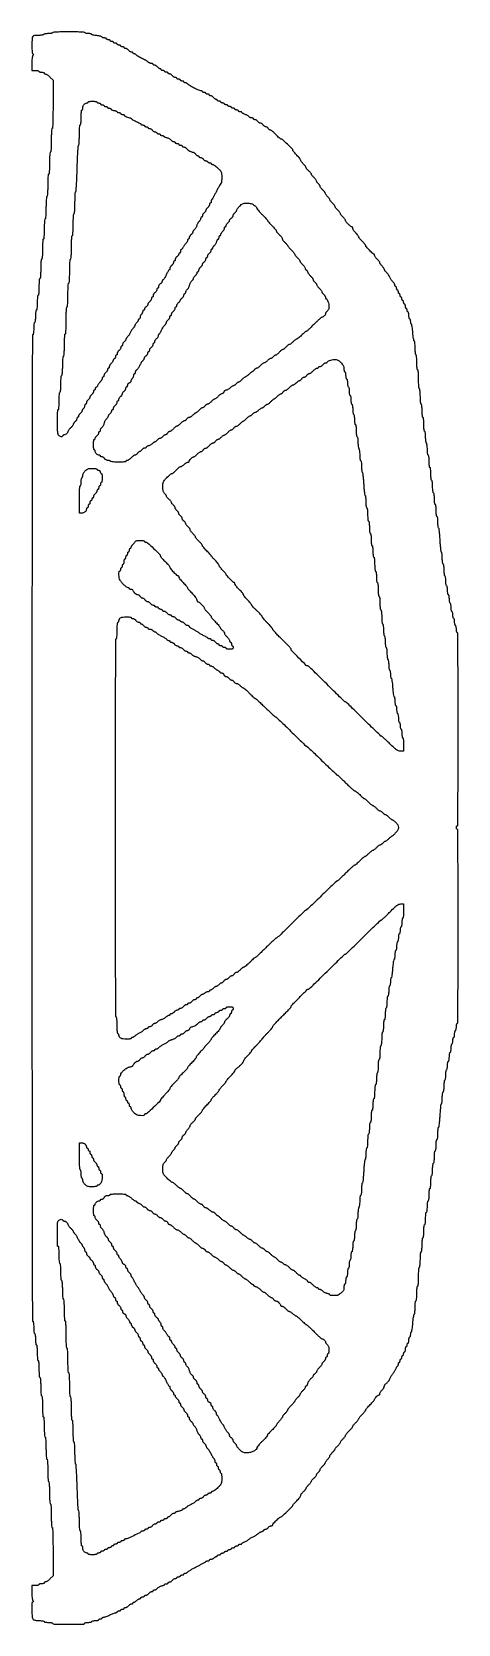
# Model space of a CAD drawing. Extents: x 70 to 555, y 312 to 2125.
import ezdxf

# ---------------------------------------------------------------- set-up
doc = ezdxf.new("R2010")
doc.units = 0

msp = doc.modelspace()

# ---------------------------------------------------------------- linework, layer by layer
for points in [[(93.5, 2124, -0.178843), (93.002457, 2123.611235, -0.027992), (91.776311, 2123.29375, -0.028151), (90.223215, 2123.073128, -0.021209), (88.5, 2123, 0.021209), (86.776785, 2122.926872, 0.028151), (85.223689, 2122.70625, 0.027992), (83.997543, 2122.388765, 0.178843), (83.5, 2122, -0.186406), (82.985839, 2121.610235, -0.024873), (81.636125, 2121.29375, -0.026008), (79.928886, 2121.073016, -0.019146), (78.02277, 2121, 0.024499), (72.908391, 2120.74926, 0.214108), (70.98403, 2119.647898, 0.148161), (70.148198, 2117.246492, 0.010191), (70, 2109.976345, 0.007372), (70.067025, 2105.430463, 0.022557), (70.296723, 2102.356798, 0.028349), (70.662516, 2100.304473, 0.229166), (71.25, 2099.583333, -0.029131), (71.85747, 2099.255505, -0.260055), (72, 2099, -0.260055), (71.85747, 2098.744495, -0.029131), (71.25, 2098.416667, 0.220192), (70.6766, 2097.736871, 0.032318), (70.304455, 2095.925413, 0.025372), (70.069951, 2093.245191, 0.009135), (70, 2089.416667), (70, 2081), (74, 2081, -0.023598), (75.532944, 2080.92761, -0.037669), (76.825, 2080.70625, -0.04382), (77.748945, 2080.387127, -0.295869), (78, 2080, 0.254951), (78.209557, 2079.615738, 0.06271), (78.88125, 2079.29375, 0.048861), (79.850749, 2079.072766, 0.031626), (81, 2079, -0.031626), (82.149251, 2078.927234, -0.048861), (83.11875, 2078.70625, -0.06271), (83.790443, 2078.384262, -0.254951), (84, 2078, 0.151278), (84.118088, 2077.618633, 0.098399), (84.450417, 2077.29375, 0.081363), (84.94708, 2077.074609, 0.063376), (85.533333, 2077, -0.128003), (86.337768, 2076.790629, -0.024253), (87.634583, 2075.981667, -0.024475), (89.093654, 2074.860506, -0.020323), (90.533333, 2073.533333), (94, 2070.066667), (94, 2042.533333, -0.002542), (93.939807, 2030.69164, -0.006534), (93.74092, 2022.133333, -0.002255), (93.467877, 2015.447137, -0.401), (93, 2015, 0.383731), (92.558357, 2014.602529, 0.007812), (92.268519, 2011.375, 0.012845), (92.063502, 2007.129218, 0.00564), (92, 2001.5, -0.00564), (91.936498, 1995.870782, -0.012845), (91.731481, 1991.625, -0.007812), (91.441643, 1988.397471, -0.383731), (91, 1988, 0.380863), (90.561971, 1987.60973, 0.008841), (90.27, 1984.625, 0.013787), (90.064019, 1980.686873, 0.006171), (90, 1975.5, -0.006171), (89.935981, 1970.313127, -0.013787), (89.73, 1966.375, -0.008841), (89.438029, 1963.39027, -0.380863), (89, 1963, 0.380679), (88.562198, 1962.610186, 0.008908), (88.270095, 1959.639754, 0.013847), (88.064052, 1955.719788, 0.006205), (88, 1950.559017, -0.006885), (87.931249, 1945.566626, -0.012222), (87.717486, 1941.458185, -0.007213), (87.417364, 1938.163862, -0.23202), (87, 1937.5, 0.23202), (86.582636, 1936.836138, 0.007213), (86.282514, 1933.541815, 0.012222), (86.068751, 1929.433374, 0.006885), (86, 1924.440983, -0.006205), (85.935948, 1919.280212, -0.013847), (85.729905, 1915.360246, -0.008908), (85.437802, 1912.389814, -0.380679), (85, 1912, 0.377473), (84.566068, 1911.617971, 0.010078), (84.271739, 1908.875, 0.014876), (84.064625, 1905.244636, 0.00681), (84, 1900.5, -0.00681), (83.935375, 1895.755364, -0.014876), (83.728261, 1892.125, -0.010078), (83.433932, 1889.382029, -0.377473), (83, 1889, 0.377473), (82.566068, 1888.617971, 0.010078), (82.271739, 1885.875, 0.014876), (82.064625, 1882.244636, 0.00681), (82, 1877.5, -0.00681), (81.935375, 1872.755364, -0.014876), (81.728261, 1869.125, -0.010078), (81.433932, 1866.382029, -0.377473), (81, 1866, 0.375539), (80.56833, 1865.622551, 0.010792), (80.272727, 1863, 0.015486), (80.064968, 1859.523566, 0.007181), (80, 1855, -0.007181), (79.935032, 1850.476434, -0.015486), (79.727273, 1847, -0.010792), (79.43167, 1844.377449, -0.375539), (79, 1844, 0.368504), (78.576184, 1843.638562, 0.013417), (78.276316, 1841.375, 0.017647), (78.066212, 1838.360608, 0.008575), (78, 1834.5, -0.008575), (77.933788, 1830.639392, -0.017647), (77.723684, 1827.625, -0.013417), (77.423816, 1825.361438, -0.368504), (77, 1825, 0.362465), (76.582553, 1824.651608, 0.015687), (76.279412, 1822.625, 0.019442), (76.06728, 1819.918912, 0.009838), (76, 1816.5, -0.009838), (75.93272, 1813.081088, -0.019442), (75.720588, 1810.375, -0.015687), (75.417447, 1808.348392, -0.362465), (75, 1808, 0.350432), (74.594567, 1807.676067, 0.020168), (74.285714, 1806, 0.022889), (74.069433, 1803.756986, 0.01259), (74, 1801, -0.01259), (73.930567, 1798.243014, -0.022889), (73.714286, 1796, -0.020168), (73.405433, 1794.323933, -0.350432), (73, 1794, 0.350432), (72.594567, 1793.676067, 0.020168), (72.285714, 1792, 0.022889), (72.069433, 1789.756986, 0.01259), (72, 1787, -0.01259), (71.930567, 1784.243014, -0.022889), (71.714286, 1782, -0.020168), (71.405433, 1780.323933, -0.350432), (71, 1780, 0.413685), (70.50177, 1779.502669, 0.000006), (70.250445, 1639.375, 0.00033), (70.057156, 1466.885076, 0.000115), (70, 1218.5, 0.000115), (70.057156, 970.114924, 0.00033), (70.250445, 797.625, 0.000006), (70.50177, 657.497331, 0.413685), (71, 657, -0.350432), (71.405433, 656.676067, -0.020168), (71.714286, 655, -0.022889), (71.930567, 652.756986, -0.01259), (72, 650, 0.01259), (72.069433, 647.243014, 0.022889), (72.285714, 645, 0.020168), (72.594567, 643.323933, 0.350432), (73, 643, -0.345347), (73.400526, 642.685898, -0.022017), (73.711538, 641.125, -0.024301), (73.929639, 639.036573, -0.013867), (74, 636.5, 0.013867), (74.070361, 633.963427, 0.024301), (74.288462, 631.875, 0.022017), (74.599474, 630.314102, 0.345347), (75, 630, -0.365646), (75.420765, 629.64481, -0.014491), (75.722222, 627.5, -0.018502), (75.933283, 624.639727, -0.009164), (76, 621, 0.009164), (76.066717, 617.360273, 0.018502), (76.277778, 614.5, 0.014491), (76.579235, 612.35519, 0.365646), (77, 612, -0.368504), (77.423816, 611.638562, -0.013417), (77.723684, 609.375, -0.017647), (77.933788, 606.360608, -0.008575), (78, 602.5, 0.008575), (78.066212, 598.639392, 0.017647), (78.276316, 595.625, 0.013417), (78.576184, 593.361438, 0.368504), (79, 593, -0.373418), (79.429243, 592.627482, -0.011579), (79.72619, 590.125, -0.016146), (79.934656, 586.802535, -0.007593), (80, 582.5, 0.007593), (80.065344, 578.197465, 0.016146), (80.27381, 574.875, 0.011579), (80.570757, 572.372518, 0.373418), (81, 572, -0.379241), (81.436047, 571.613708, -0.00943), (81.729167, 568.75, -0.014311), (81.935691, 564.96574, -0.006475), (82, 560, 0.006475), (82.064309, 555.03426, 0.014311), (82.270833, 551.25, 0.00943), (82.563953, 548.386292, 0.379241), (83, 548, -0.377473), (83.433932, 547.617971, -0.010078), (83.728261, 544.875, -0.014876), (83.935375, 541.244636, -0.00681), (84, 536.5, 0.00681), (84.064625, 531.755364, 0.014876), (84.271739, 528.125, 0.010078), (84.566068, 525.382029, 0.377473), (85, 525, -0.380863), (85.438029, 524.60973, -0.008841), (85.73, 521.625, -0.013787), (85.935981, 517.686873, -0.006171), (86, 512.5, 0.006171), (86.064019, 507.313127, 0.013787), (86.27, 503.375, 0.008841), (86.561971, 500.39027, 0.380863), (87, 500, -0.380679), (87.437802, 499.610186, -0.008908), (87.729905, 496.639754, -0.013847), (87.935948, 492.719788, -0.006205), (88, 487.559017, 0.006885), (88.068751, 482.566626, 0.012222), (88.282514, 478.458185, 0.007213), (88.582636, 475.163862, 0.23202), (89, 474.5, -0.23202), (89.417364, 473.836138, -0.007213), (89.717486, 470.541815, -0.012222), (89.931249, 466.433374, -0.006885), (90, 461.440983, 0.006205), (90.064052, 456.280212, 0.013847), (90.270095, 452.360246, 0.008908), (90.562198, 449.389814, 0.380679), (91, 449, -0.383731), (91.441643, 448.602529, -0.007812), (91.731481, 445.375, -0.012845), (91.936498, 441.129218, -0.00564), (92, 435.5, 0.00564), (92.063502, 429.870782, 0.012845), (92.268519, 425.625, 0.007812), (92.558357, 422.397471, 0.383731), (93, 422, -0.401), (93.467877, 421.552863, -0.002255), (93.74092, 414.866667, -0.006534), (93.939807, 406.30836, -0.002542), (94, 394.466667), (94, 366.933333), (90.533333, 363.466667, -0.020323), (89.093654, 362.139494, -0.024475), (87.634583, 361.018333, -0.024253), (86.337768, 360.209371, -0.128003), (85.533333, 360, 0.063376), (84.94708, 359.925391, 0.081363), (84.450417, 359.70625, 0.098399), (84.118088, 359.381367, 0.151278), (84, 359, -0.254951), (83.790443, 358.615738, -0.06271), (83.11875, 358.29375, -0.048861), (82.149251, 358.072766, -0.031626), (81, 358, 0.031626), (79.850749, 357.927234, 0.048861), (78.88125, 357.70625, 0.06271), (78.209557, 357.384262, 0.254951), (78, 357, -0.295869), (77.748945, 356.612873, -0.04382), (76.825, 356.29375, -0.037669), (75.532944, 356.07239, -0.023598), (74, 356), (70, 356), (70, 347.583333, 0.009135), (70.069951, 343.754809, 0.025372), (70.304455, 341.074587, 0.032318), (70.6766, 339.263129, 0.220192), (71.25, 338.583333, -0.029131), (71.85747, 338.255505, -0.260055), (72, 338, -0.260055), (71.85747, 337.744495, -0.029131), (71.25, 337.416667, 0.280363), (70.051863, 335.617416, 0.012431), (69.927444, 327.80591, 0.014797), (70.225452, 320.074513, 0.181267), (71.428571, 317.428571, 0.109271), (72.375346, 316.82476, 0.037198), (73.953938, 316.378205, 0.031255), (75.995842, 316.092899, 0.019087), (78.428571, 316, -0.016884), (80.564308, 315.927861, -0.027524), (82.363393, 315.70625, -0.026416), (83.70643, 315.391199, -0.333489), (84, 315, 0.308946), (84.26528, 314.611648, 0.037703), (85.304539, 314.29375, 0.03416), (86.738865, 314.072294, 0.021227), (88.440983, 314, -0.02093), (90.186816, 313.926887, -0.027868), (91.758975, 313.70625, -0.027581), (93.000298, 313.388891, -0.179846), (93.5, 313, 0.257952), (95.195217, 312.046584, 0.001857), (112.063983, 311.983931, 0.001594), (129.044192, 312.038077, 0.412347), (130, 313, -0.295869), (130.251055, 313.387127, -0.04382), (131.175, 313.70625, -0.037669), (132.467056, 313.92761, -0.023598), (134, 314, 0.023598), (135.532944, 314.07239, 0.037669), (136.825, 314.29375, 0.04382), (137.748945, 314.612873, 0.295869), (138, 315, -0.295869), (138.251055, 315.387127, -0.04382), (139.175, 315.70625, -0.037669), (140.467056, 315.92761, -0.023598), (142, 316, 0.023598), (143.532944, 316.07239, 0.037669), (144.825, 316.29375, 0.04382), (145.748945, 316.612873, 0.295869), (146, 317, -0.191087), (146.151477, 317.381882, -0.088204), (146.5875, 317.70625, -0.068025), (147.234582, 317.926307, -0.048028), (148, 318, 0.048028), (148.765418, 318.073693, 0.068025), (149.4125, 318.29375, 0.088204), (149.848523, 318.618118, 0.191087), (150, 319, -0.177381), (150.139786, 319.38163, -0.092408), (150.537716, 319.70625, -0.07251), (151.13017, 319.926029, -0.052664), (151.830522, 320, 0.074038), (152.836415, 320.149769, 0.014638), (154.568425, 320.733146, 0.015214), (156.562853, 321.540372, 0.013622), (158.580522, 322.495815, -0.012987), (160.592285, 323.451592, -0.014731), (162.568966, 324.259713, -0.014017), (164.279066, 324.84661, -0.075185), (165.25, 324.995815, 0.055182), (165.919434, 325.071542, 0.074651), (166.485938, 325.292521, 0.093997), (166.866001, 325.618134, 0.170361), (167, 326, -0.191087), (167.151477, 326.381882, -0.088204), (167.5875, 326.70625, -0.068025), (168.234582, 326.926307, -0.048028), (169, 327, 0.048028), (169.765418, 327.073693, 0.068025), (170.4125, 327.29375, 0.088204), (170.848523, 327.618118, 0.191087), (171, 328, -0.191087), (171.151477, 328.381882, -0.088204), (171.5875, 328.70625, -0.068025), (172.234582, 328.926307, -0.048028), (173, 329, 0.048028), (173.765418, 329.073693, 0.068025), (174.4125, 329.29375, 0.088204), (174.848523, 329.618118, 0.191087), (175, 330, -0.173062), (175.136147, 330.381567, -0.093597), (175.522652, 330.70625, -0.073949), (176.098578, 330.925933, -0.054248), (176.779241, 331, 0.091287), (177.565449, 331.144747, 0.047927), (178.459276, 331.5875, 0.045499), (179.316802, 332.234851, 0.052224), (180, 333, -0.052224), (180.683198, 333.765149, -0.045499), (181.540724, 334.4125, -0.047927), (182.434551, 334.855253, -0.091287), (183.220759, 335, 0.054248), (183.901422, 335.074067, 0.073949), (184.477348, 335.29375, 0.093597), (184.863853, 335.618433, 0.173062), (185, 336, -0.103303), (185.079687, 336.381579, -0.09885), (185.306033, 336.70625, -0.096885), (185.644152, 336.923813, -0.094931), (186.041813, 337, 0.114892), (186.57961, 337.12523, 0.025667), (187.408201, 337.5875, 0.025343), (188.332056, 338.234417, 0.022119), (189.230375, 339, -0.027562), (190.148584, 339.765446, -0.028874), (191.131751, 340.4125, -0.030131), (192.04033, 340.867297, -0.101307), (192.688561, 341, 0.07466), (193.189641, 341.07524, 0.088576), (193.614765, 341.29375, 0.100668), (193.898958, 341.618647, 0.130232), (194, 342, -0.191087), (194.151477, 342.381882, -0.088204), (194.5875, 342.70625, -0.068025), (195.234582, 342.926307, -0.048028), (196, 343, 0.048028), (196.765418, 343.073693, 0.068025), (197.4125, 343.29375, 0.088204), (197.848523, 343.618118, 0.191087), (198, 344, -0.173062), (198.136147, 344.381567, -0.093597), (198.522652, 344.70625, -0.073949), (199.098578, 344.925933, -0.054248), (199.779241, 345, 0.091287), (200.565449, 345.144747, 0.047927), (201.459276, 345.5875, 0.045499), (202.316802, 346.234851, 0.052224), (203, 347, -0.052224), (203.683198, 347.765149, -0.045499), (204.540724, 348.4125, -0.047927), (205.434551, 348.855253, -0.091287), (206.220759, 349, 0.054248), (206.901422, 349.074067, 0.073949), (207.477348, 349.29375, 0.093597), (207.863853, 349.618433, 0.173062), (208, 350, -0.173062), (208.136147, 350.381567, -0.093597), (208.522652, 350.70625, -0.073949), (209.098578, 350.925933, -0.054248), (209.779241, 351, 0.091127), (210.565224, 351.144447, 0.047946), (211.458321, 351.586176, 0.045531), (212.314796, 352.232067, 0.052332), (212.996751, 352.995492, -0.073372), (213.783262, 353.804977, -0.03703), (214.97676, 354.585699, -0.035778), (216.355287, 355.224159, -0.044219), (217.71751, 355.606783, 0.024594), (218.974982, 355.907352, 0.036508), (220.035769, 356.302749, 0.04048), (220.796165, 356.728768, 0.249809), (221, 357.111291, -0.209741), (221.149103, 357.4511, -0.081598), (221.5875, 357.738942, -0.062142), (222.234318, 357.934799, -0.0425), (223, 358, 0.048028), (223.765418, 358.073693, 0.068025), (224.4125, 358.29375, 0.088204), (224.848523, 358.618118, 0.191087), (225, 359, -0.173062), (225.136147, 359.381567, -0.093597), (225.522652, 359.70625, -0.073949), (226.098578, 359.925933, -0.054248), (226.779241, 360, 0.091287), (227.565449, 360.144747, 0.047927), (228.459276, 360.5875, 0.045499), (229.316802, 361.234851, 0.052224), (230, 362, -0.052224), (230.683198, 362.765149, -0.045499), (231.540724, 363.4125, -0.047927), (232.434551, 363.855253, -0.091287), (233.220759, 364, 0.054248), (233.901422, 364.074067, 0.073949), (234.477348, 364.29375, 0.093597), (234.863853, 364.618433, 0.173062), (235, 365, -0.191087), (235.151477, 365.381882, -0.088204), (235.5875, 365.70625, -0.068025), (236.234582, 365.926307, -0.048028), (237, 366, 0.048028), (237.765418, 366.073693, 0.068025), (238.4125, 366.29375, 0.088204), (238.848523, 366.618118, 0.191087), (239, 367, -0.191087), (239.151477, 367.381882, -0.088204), (239.5875, 367.70625, -0.068025), (240.234582, 367.926307, -0.048028), (241, 368, 0.048028), (241.765418, 368.073693, 0.068025), (242.4125, 368.29375, 0.088204), (242.848523, 368.618118, 0.191087), (243, 369, -0.160289), (243.125502, 369.381426, -0.096675), (243.479607, 369.70625, -0.078271), (244.008301, 369.925629, -0.059344), (244.632705, 370, 0.084805), (245.374479, 370.126725, 0.040481), (246.260883, 370.521856, 0.0386), (247.143304, 371.09673, 0.044457), (247.882705, 371.776532, -0.066907), (248.990606, 372.707183, -0.008414), (251.668669, 374.34258, -0.009768), (254.93545, 376.17787, -0.007965), (258.5, 378.01731, 0.004943), (261.973233, 379.783124, 0.007498), (264.954167, 381.393206, 0.003398), (267.449366, 382.812019, 0.159653), (267.833333, 383.240778, -0.158816), (268.093948, 383.532752, -0.050455), (268.631771, 383.776979, -0.044547), (269.325249, 383.944041, -0.036858), (270.083333, 384, 0.050201), (270.816758, 384.073823, 0.070178), (271.436979, 384.29375, 0.090315), (271.854207, 384.61825, 0.184457), (272, 385, -0.185417), (272.146613, 385.381768, -0.090018), (272.566518, 385.70625, -0.069864), (273.190576, 385.926196, -0.049879), (273.928571, 386, 0.064082), (274.776513, 386.109123, 0.039128), (275.73125, 386.440625, 0.038656), (276.641413, 386.925727, 0.054664), (277.357143, 387.5, -0.032161), (278.010186, 388.074034, -0.032192), (278.73125, 388.559375, -0.03396), (279.413868, 388.89773, -0.098387), (279.928571, 389, 0.09221), (280.337584, 389.076077, 0.096076), (280.685268, 389.29375, 0.099376), (280.917947, 389.618459, 0.106313), (281, 390, -0.191087), (281.151477, 390.381882, -0.088204), (281.5875, 390.70625, -0.068025), (282.234582, 390.926307, -0.048028), (283, 391, 0.048028), (283.765418, 391.073693, 0.068025), (284.4125, 391.29375, 0.088204), (284.848523, 391.618118, 0.191087), (285, 392, -0.191087), (285.151477, 392.381882, -0.088204), (285.5875, 392.70625, -0.068025), (286.234582, 392.926307, -0.048028), (287, 393, 0.048028), (287.765418, 393.073693, 0.068025), (288.4125, 393.29375, 0.088204), (288.848523, 393.618118, 0.191087), (289, 394, -0.191087), (289.151477, 394.381882, -0.088204), (289.5875, 394.70625, -0.068025), (290.234582, 394.926307, -0.048028), (291, 395, 0.048028), (291.765418, 395.073693, 0.068025), (292.4125, 395.29375, 0.088204), (292.848523, 395.618118, 0.191087), (293, 396, -0.191087), (293.151477, 396.381882, -0.088204), (293.5875, 396.70625, -0.068025), (294.234582, 396.926307, -0.048028), (295, 397, 0.048028), (295.765418, 397.073693, 0.068025), (296.4125, 397.29375, 0.088204), (296.848523, 397.618118, 0.191087), (297, 398, -0.191087), (297.151477, 398.381882, -0.088204), (297.5875, 398.70625, -0.068025), (298.234582, 398.926307, -0.048028), (299, 399, 0.048028), (299.765418, 399.073693, 0.068025), (300.4125, 399.29375, 0.088204), (300.848523, 399.618118, 0.191087), (301, 400, -0.191087), (301.151477, 400.381882, -0.088204), (301.5875, 400.70625, -0.068025), (302.234582, 400.926307, -0.048028), (303, 401, 0.048028), (303.765418, 401.073693, 0.068025), (304.4125, 401.29375, 0.088204), (304.848523, 401.618118, 0.191087), (305, 402, -0.191087), (305.151477, 402.381882, -0.088204), (305.5875, 402.70625, -0.068025), (306.234582, 402.926307, -0.048028), (307, 403, 0.035971), (307.765981, 403.055177, 0.054436), (308.4125, 403.222042, 0.071241), (308.855554, 403.466154, 0.235453), (309, 403.755889, -0.225806), (309.176282, 404.126326, -0.024917), (309.954687, 404.697037, -0.026511), (311.004986, 405.312165, -0.01839), (312.25, 405.898338, 0.018328), (313.640672, 406.552879, 0.013478), (315.132812, 407.374855, 0.013658), (316.50383, 408.230183, 0.029334), (317.5, 408.977694, -0.029231), (318.518683, 409.742426, -0.0122), (319.973595, 410.656831, -0.012022), (321.582711, 411.562549, -0.01525), (323.11224, 412.31679, 0.017989), (324.581592, 413.051386, 0.01745), (326.00965, 413.896716, 0.01766), (327.211598, 414.72731, 0.059588), (327.903258, 415.383433, -0.061993), (328.530084, 415.972371, -0.029972), (329.458096, 416.567841, -0.029168), (330.513127, 417.080403, -0.037022), (331.541018, 417.420939, 0.035302), (332.48237, 417.729219, 0.04735), (333.277674, 418.144965, 0.056101), (333.829764, 418.599138, 0.194996), (334, 419.019052, -0.175981), (334.135963, 419.39339, -0.092801), (334.522652, 419.711847, -0.072975), (335.098531, 419.927408, -0.05317), (335.779241, 420, 0.091287), (336.565449, 420.144747, 0.047927), (337.459276, 420.5875, 0.045499), (338.316802, 421.234851, 0.052224), (339, 422, -0.052224), (339.683198, 422.765149, -0.045499), (340.540724, 423.4125, -0.047927), (341.434551, 423.855253, -0.091287), (342.220759, 424, 0.054311), (342.90142, 424.074153, 0.074006), (343.477348, 424.294076, 0.093642), (343.863843, 424.619123, 0.172894), (344, 425.001111, -0.192316), (344.528187, 426.323549, -0.008286), (348.101905, 429.961026, -0.008386), (351.791514, 433.474121, -0.188207), (353.139101, 434, 0.193424), (354.267943, 434.453663, 0.00206), (360.426488, 440.406054, 0.00201), (366.545011, 446.416862, 0.200176), (367, 447.507797, -0.179952), (367.12935, 447.85556, -0.004049), (368.321875, 449.214462, -0.008603), (369.775425, 450.78862, -0.005652), (371.5, 452.552632, 0.017568), (373.223683, 454.40189, 0.022042), (374.680791, 456.237089, 0.02092), (375.747685, 457.847368, 0.13533), (376.009074, 458.776316, -0.120135), (376.214416, 459.599751, -0.037463), (376.894068, 460.68767, -0.035008), (377.863794, 461.831336, -0.032254), (379.009074, 462.862562, 0.024708), (380.15403, 463.862647, 0.029757), (381.121416, 464.913781, 0.030781), (381.811781, 465.874907, 0.141267), (382, 466.527796, -0.132215), (382.182319, 467.205224, -0.025488), (382.88125, 468.279567, -0.025524), (383.851491, 469.48239, -0.021121), (385, 470.661987, 0.018931), (386.148642, 471.831431, 0.023647), (387.11875, 473.003776, 0.022885), (387.824748, 474.03965, 0.139003), (388, 474.657859, -0.145737), (388.179656, 475.261138, -0.025987), (388.88125, 476.221707, -0.026157), (389.8514, 477.294712, -0.020975), (391, 478.346546, 0.024124), (392.14842, 479.411583, 0.028795), (393.11875, 480.524098, 0.029614), (393.811725, 481.536033, 0.136142), (394, 482.214681, -0.11214), (394.14021, 482.831972, -0.044039), (394.5875, 483.587186, -0.040757), (395.234764, 484.349117, -0.040171), (396, 485, 0.041141), (396.765221, 485.653428, 0.041233), (397.4125, 486.422869, 0.044503), (397.85928, 487.188882, 0.11021), (398, 487.819549, -0.129236), (398.186019, 488.527212, -0.027097), (398.88125, 489.615995, -0.026729), (399.851562, 490.826, -0.022526), (401, 492, 0.018793), (402.148659, 493.15683, 0.023583), (403.11875, 494.315331, 0.022756), (403.825478, 495.338545, 0.140654), (404, 495.946664, -0.125974), (404.152696, 496.543108, -0.025011), (404.734375, 497.489162, -0.02503), (405.542937, 498.549852, -0.021009), (406.5, 499.590909, 0.023194), (407.456969, 500.641035, 0.0267), (408.265625, 501.728849, 0.027253), (408.842482, 502.710303, 0.119787), (409, 503.358363, -0.133072), (409.180064, 504.022947, -0.02443), (409.88125, 505.097794, -0.024718), (410.851452, 506.306658, -0.020273), (412, 507.5, 0.01468), (413.14893, 508.667327, 0.019502), (414.11875, 509.797703, 0.017126), (414.842539, 510.778293, 0.151545), (415, 511.285881, -0.153378), (415.158552, 511.790588, -0.017669), (415.88125, 512.75298, -0.019967), (416.851077, 513.860157, -0.015037), (418, 515, 0.019649), (419.148605, 516.16074, 0.024342), (420.11875, 517.330998, 0.023816), (420.822515, 518.368844, 0.137928), (421, 519, -0.137928), (421.177485, 519.631156, -0.023816), (421.88125, 520.669002, -0.024342), (422.851395, 521.83926, -0.019649), (424, 523, 0.019322), (425.148625, 524.159244, 0.024055), (426.11875, 525.325009, 0.023416), (426.823621, 526.357236, 0.138962), (427, 526.97961, -0.15296), (427.206588, 527.639114, -0.016407), (428.175, 528.939941, -0.018977), (429.468046, 530.442162, -0.014184), (431, 532, 0.013808), (432.531994, 533.555539, 0.018582), (433.825, 535.050765, 0.015859), (434.796148, 536.343951, 0.15431), (435, 536.988752, -0.14874), (435.190817, 537.616008, -0.019058), (436.028125, 538.767445, -0.020927), (437.159685, 540.087405, -0.01603), (438.5, 541.435229, 0.016919), (439.840241, 542.787783, 0.021793), (440.971875, 544.12204, 0.020276), (441.80463, 545.290274, 0.145703), (442, 545.946478, -0.151559), (442.209352, 546.621274, -0.016975), (443.175, 547.930208, -0.019385), (444.468086, 549.439751, -0.014577), (446, 551, 0.013782), (447.531996, 552.555377, 0.018553), (448.825, 554.050111, 0.015821), (449.796345, 555.342762, 0.154405), (450, 555.986523, -0.163312), (450.224755, 556.656287, -0.011526), (451.46875, 558.224604, -0.015322), (453.084621, 560.051145, -0.010909), (455, 562, 0.011422), (456.915304, 563.95278, 0.015913), (458.53125, 565.791348, 0.012301), (459.769182, 567.371285, 0.161384), (460, 568.067781, -0.173457), (460.42353, 569.251898, -0.030083), (462.064729, 571.023738, -0.030517), (463.912308, 572.587826, -0.161759), (465.15301, 573, 0.17689), (465.47624, 573.118046, 0.092547), (465.751197, 573.453977, 0.072673), (465.937338, 573.954175, 0.052841), (466, 574.545455, -0.107455), (466.165614, 575.307181, -0.03135), (466.734375, 576.371307, -0.029931), (467.543193, 577.520265, -0.028052), (468.5, 578.590909, 0.030998), (469.456742, 579.674249, 0.031593), (470.265625, 580.860961, 0.033294), (470.830772, 581.977524, 0.100838), (471, 582.808106, -0.110243), (471.176922, 583.600775, -0.042824), (471.743298, 584.57907, -0.039753), (472.562188, 585.571559, -0.03936), (473.530376, 586.425536, 0.045854), (474.617653, 587.409906, 0.023546), (475.797554, 588.821291, 0.023188), (476.884464, 590.40034, 0.032252), (477.695132, 591.912884, -0.015349), (478.444796, 593.432786, -0.012049), (479.346671, 595.033785, -0.012227), (480.258337, 596.482873, -0.029103), (481.022306, 597.5, 0.029334), (481.769817, 598.49617, 0.013658), (482.625145, 599.867188, 0.013478), (483.447121, 601.359328, 0.018328), (484.101662, 602.75, -0.01839), (484.687835, 603.995014, -0.026511), (485.302963, 605.045313, -0.024917), (485.873674, 605.823718, -0.225806), (486.244111, 606, 0.235453), (486.533846, 606.144446, 0.071241), (486.777958, 606.5875, 0.054436), (486.944823, 607.234019, 0.035971), (487, 608, -0.048028), (487.073693, 608.765418, -0.068025), (487.29375, 609.4125, -0.088204), (487.618118, 609.848523, -0.191087), (488, 610, 0.191087), (488.381882, 610.151477, 0.088204), (488.70625, 610.5875, 0.068025), (488.926307, 611.234582, 0.048028), (489, 612, -0.048028), (489.073693, 612.765418, -0.068025), (489.29375, 613.4125, -0.088204), (489.618118, 613.848523, -0.191087), (490, 614, 0.191087), (490.381882, 614.151477, 0.088204), (490.70625, 614.5875, 0.068025), (490.926307, 615.234582, 0.048028), (491, 616, -0.048028), (491.073693, 616.765418, -0.068025), (491.29375, 617.4125, -0.088204), (491.618118, 617.848523, -0.191087), (492, 618, 0.191087), (492.381882, 618.151477, 0.088204), (492.70625, 618.5875, 0.068025), (492.926307, 619.234582, 0.048028), (493, 620, -0.048028), (493.073693, 620.765418, -0.068025), (493.29375, 621.4125, -0.088204), (493.618118, 621.848523, -0.191087), (494, 622, 0.254951), (494.384262, 622.209557, 0.06271), (494.70625, 622.88125, 0.048861), (494.927234, 623.850749, 0.031626), (495, 625, -0.031626), (495.072766, 626.149251, -0.048861), (495.29375, 627.11875, -0.06271), (495.615738, 627.790443, -0.254951), (496, 628, 0.191087), (496.381882, 628.151477, 0.088204), (496.70625, 628.5875, 0.068025), (496.926307, 629.234582, 0.048028), (497, 630, -0.048028), (497.073693, 630.765418, -0.068025), (497.29375, 631.4125, -0.088204), (497.618118, 631.848523, -0.191087), (498, 632, 0.277684), (498.385692, 632.232098, 0.052312), (498.70625, 633.028125, 0.042582), (498.927458, 634.158889, 0.027026), (499, 635.5, -0.027026), (499.072542, 636.841111, -0.042582), (499.29375, 637.971875, -0.052312), (499.614308, 638.767902, -0.277684), (500, 639, 0.254951), (500.384262, 639.209557, 0.06271), (500.70625, 639.88125, 0.048861), (500.927234, 640.850749, 0.031626), (501, 642, -0.027794), (501.063947, 643.14948, -0.043656), (501.258817, 644.11875, -0.054137), (501.541497, 644.79902, -0.273745), (501.881081, 645, 0.35749), (502.256045, 645.307374, 0.007821), (502.712535, 647.790212, 0.01419), (503.137836, 650.856877, 0.008649), (503.4743, 654.498596, -0.008453), (503.812898, 658.179164, -0.012733), (504.243615, 661.371603, -0.007541), (504.706899, 663.997125, -0.209873), (505.093219, 664.557613, 0.217363), (505.451754, 665.094075, 0.012061), (505.733633, 667.139199, 0.016838), (505.934202, 669.667217, 0.011375), (506, 672.559017, -0.011639), (506.068713, 675.510506, -0.021763), (506.283598, 677.889754, -0.018695), (506.590659, 679.668156, -0.354422), (507, 680, 0.362465), (507.417447, 680.348392, 0.015687), (507.720588, 682.375, 0.019442), (507.93272, 685.081088, 0.009838), (508, 688.5, -0.009838), (508.06728, 691.918912, -0.019442), (508.279412, 694.625, -0.015687), (508.582553, 696.651608, -0.362465), (509, 697, 0.373154), (509.428945, 697.371911, 0.011677), (509.726056, 699.860246, 0.016228), (509.934609, 703.164535, 0.007645), (510, 707.440983, -0.008613), (510.070848, 711.553533, -0.013933), (510.288742, 715.045664, -0.008824), (510.594359, 717.869017, -0.226705), (511, 718.5, 0.218668), (511.395703, 719.095281, 0.011541), (511.70625, 721.416025, 0.016428), (511.927457, 724.279817, 0.01106), (512, 727.559017, -0.009924), (512.067351, 730.95187, -0.019558), (512.279617, 733.639754, -0.015837), (512.582964, 735.65245, -0.362066), (513, 736, 0.358912), (513.413821, 736.340974, 0.01702), (513.71875, 738.25, 0.020476), (513.932089, 740.801826, 0.010616), (514, 744, -0.010616), (514.067911, 747.198174, -0.020476), (514.28125, 749.75, -0.01702), (514.586179, 751.659026, -0.358912), (515, 752, 0.354925), (515.409838, 752.332853, 0.018508), (515.716667, 754.125, 0.02162), (515.931377, 756.522473, 0.011522), (516, 759.5, -0.011522), (516.068623, 762.477527, -0.02162), (516.283333, 764.875, -0.018508), (516.590162, 766.667147, -0.354925), (517, 767, 0.350432), (517.405433, 767.323933, 0.020168), (517.714286, 769, 0.022889), (517.930567, 771.243014, 0.01259), (518, 774, -0.01259), (518.069433, 776.756986, -0.022889), (518.285714, 779, -0.020168), (518.594567, 780.676067, -0.350432), (519, 781, 0.345347), (519.400526, 781.314102, 0.022017), (519.711538, 782.875, 0.024301), (519.929639, 784.963427, 0.013867), (520, 787.5, -0.013867), (520.070361, 790.036573, -0.024301), (520.288462, 792.125, -0.022017), (520.599474, 793.685898, -0.345347), (521, 794, 0.350432), (521.405433, 794.323933, 0.020168), (521.714286, 796, 0.022889), (521.930567, 798.243014, 0.01259), (522, 801, -0.01259), (522.069433, 803.756986, -0.022889), (522.285714, 806, -0.020168), (522.594567, 807.676067, -0.350432), (523, 808, 0.354925), (523.409838, 808.332853, 0.018508), (523.716667, 810.125, 0.02162), (523.931377, 812.522473, 0.011522), (524, 815.5, -0.011522), (524.068623, 818.477527, -0.02162), (524.283333, 820.875, -0.018508), (524.590162, 822.667147, -0.354925), (525, 823, 0.350432), (525.405433, 823.323933, 0.020168), (525.714286, 825, 0.022889), (525.930567, 827.243014, 0.01259), (526, 830, -0.01259), (526.069433, 832.756986, -0.022889), (526.285714, 835, -0.020168), (526.594567, 836.676067, -0.350432), (527, 837, 0.350432), (527.405433, 837.323933, 0.020168), (527.714286, 839, 0.022889), (527.930567, 841.243014, 0.01259), (528, 844, -0.01259), (528.069433, 846.756986, -0.022889), (528.285714, 849, -0.020168), (528.594567, 850.676067, -0.350432), (529, 851, 0.345347), (529.400526, 851.314102, 0.022017), (529.711538, 852.875, 0.024301), (529.929639, 854.963427, 0.013867), (530, 857.5, -0.013867), (530.070361, 860.036573, -0.024301), (530.288462, 862.125, -0.022017), (530.599474, 863.685898, -0.345347), (531, 864, 0.350432), (531.405433, 864.323933, 0.020168), (531.714286, 866, 0.022889), (531.930567, 868.243014, 0.01259), (532, 871, -0.011916), (532.06397, 873.683754, -0.019649), (532.260985, 875.94375, -0.014465), (532.536958, 877.707908, -0.361263), (532.888461, 878, 0.373526), (533.264087, 878.326112, 0.004401), (533.728509, 881.821767, 0.010549), (534.159199, 886.021868, 0.006381), (534.500571, 891.010271, -0.006141), (534.842108, 896.03652, -0.009543), (535.272466, 900.359969, -0.004321), (535.735801, 903.990384, -0.22405), (536.11211, 904.569288, 0.211239), (536.461969, 905.079728, 0.01454), (536.739182, 906.848879, 0.018731), (536.935493, 909.051415, 0.01286), (537, 911.559017, -0.014034), (537.070479, 914.069583, -0.024479), (537.288814, 916.139754, -0.022248), (537.600091, 917.687125, -0.344703), (538, 918, 0.344703), (538.399909, 918.312875, 0.022248), (538.711186, 919.860246, 0.024479), (538.929521, 921.930417, 0.014034), (539, 924.440983, -0.014475), (539.072748, 926.953428, -0.020711), (539.29375, 929.171475, -0.017258), (539.607273, 930.942244, -0.204655), (540, 931.5, 0.193442), (540.390806, 932.030344, 0.02194), (540.70625, 933.517439, 0.023992), (540.927088, 935.393511, 0.017301), (541, 937.5, -0.017301), (541.072912, 939.606489, -0.023992), (541.29375, 941.482561, -0.02194), (541.609194, 942.969656, -0.193442), (542, 943.5, 0.179846), (542.388891, 943.999702, 0.027581), (542.70625, 945.241025, 0.027868), (542.926887, 946.813184, 0.02093), (543, 948.559017, -0.021227), (543.072294, 950.261135, -0.03416), (543.29375, 951.695461, -0.037703), (543.611648, 952.73472, -0.308946), (544, 953, 0.322437), (544.389817, 953.280551, 0.031449), (544.70625, 954.46875, 0.03053), (544.927795, 956.083446, 0.01883), (545, 958, -0.01883), (545.072205, 959.916554, -0.03053), (545.29375, 961.53125, -0.031449), (545.610183, 962.719449, -0.322437), (546, 963, 0.308946), (546.388352, 963.26528, 0.037703), (546.70625, 964.304539, 0.03416), (546.927706, 965.738865, 0.021227), (547, 967.440983, -0.02093), (547.073113, 969.186816, -0.027868), (547.29375, 970.758975, -0.027581), (547.611109, 972.000298, -0.179846), (548, 972.5, 0.159713), (548.386693, 972.95866, 0.035556), (548.70625, 973.947275, 0.033489), (548.926586, 975.196361, 0.026918), (549, 976.559017, -0.027497), (549.072564, 977.877484, -0.043243), (549.29375, 978.989211, -0.053437), (549.614478, 979.770364, -0.275259), (550, 980, 0.295869), (550.387127, 980.251055, 0.04382), (550.70625, 981.175, 0.037669), (550.92761, 982.467056, 0.023598), (551, 984, -0.023598), (551.07239, 985.532944, -0.037669), (551.29375, 986.825, -0.04382), (551.612873, 987.748945, -0.295869), (552, 988, 0.295869), (552.387127, 988.251055, 0.04382), (552.70625, 989.175, 0.037669), (552.92761, 990.467056, 0.023598), (553, 992, -0.023598), (553.07239, 993.532944, -0.037669), (553.29375, 994.825, -0.04382), (553.612873, 995.748945, -0.295869), (554, 996, 0.411381), (554.49123, 996.486498, 0.000158), (554.747738, 1023.875, 0.001668), (554.942205, 1057.90726, 0.000595), (555, 1106.5, 0.000595), (554.942205, 1155.09274, 0.001668), (554.747738, 1189.125, 0.000158), (554.49123, 1216.513502, 0.411381), (554, 1217, -0.191087), (553.618118, 1217.151477, -0.088204), (553.29375, 1217.5875, -0.068025), (553.073693, 1218.234582, -0.048028), (553, 1219, -0.048028), (553.073693, 1219.765418, -0.068025), (553.29375, 1220.4125, -0.088204), (553.618118, 1220.848523, -0.191087), (554, 1221, 0.411367), (554.491192, 1221.486437, 0.000159), (554.747727, 1248.75, 0.001675), (554.942201, 1282.628755, 0.000597), (555, 1331, 0.000597), (554.942201, 1379.371245, 0.001675), (554.747727, 1413.25, 0.000159), (554.491192, 1440.513563, 0.411367), (554, 1441, -0.295869), (553.612873, 1441.251055, -0.04382), (553.29375, 1442.175, -0.037669), (553.07239, 1443.467056, -0.023598), (553, 1445, 0.023598), (552.92761, 1446.532944, 0.037669), (552.70625, 1447.825, 0.04382), (552.387127, 1448.748945, 0.295869), (552, 1449, -0.295869), (551.612873, 1449.251055, -0.04382), (551.29375, 1450.175, -0.037669), (551.07239, 1451.467056, -0.023598), (551, 1453, 0.023598), (550.92761, 1454.532944, 0.037669), (550.70625, 1455.825, 0.04382), (550.387127, 1456.748945, 0.295869), (550, 1457, -0.295869), (549.612873, 1457.251055, -0.04382), (549.29375, 1458.175, -0.037669), (549.07239, 1459.467056, -0.023598), (549, 1461, 0.023598), (548.92761, 1462.532944, 0.037669), (548.70625, 1463.825, 0.04382), (548.387127, 1464.748945, 0.295869), (548, 1465, -0.308946), (547.611648, 1465.26528, -0.037703), (547.29375, 1466.304539, -0.03416), (547.072294, 1467.738865, -0.021227), (547, 1469.440983, 0.02093), (546.926887, 1471.186816, 0.027868), (546.70625, 1472.758975, 0.027581), (546.388891, 1474.000298, 0.179846), (546, 1474.5, -0.179846), (545.611109, 1474.999702, -0.027581), (545.29375, 1476.241025, -0.027868), (545.073113, 1477.813184, -0.02093), (545, 1479.559017, 0.021227), (544.927706, 1481.261135, 0.03416), (544.70625, 1482.695461, 0.037703), (544.388352, 1483.73472, 0.308946), (544, 1484, -0.322437), (543.610183, 1484.280551, -0.031449), (543.29375, 1485.46875, -0.03053), (543.072205, 1487.083446, -0.01883), (543, 1489, 0.01883), (542.927795, 1490.916554, 0.03053), (542.70625, 1492.53125, 0.031449), (542.389817, 1493.719449, 0.322437), (542, 1494, -0.331172), (541.609106, 1494.290799, -0.027462), (541.29375, 1495.598289, -0.028158), (541.072152, 1497.35528, -0.017292), (541, 1499.440983, 0.017115), (540.927098, 1501.570094, 0.023783), (540.70625, 1503.465225, 0.021638), (540.39092, 1504.967949, 0.194165), (540, 1505.5, -0.204655), (539.607273, 1506.057756, -0.017258), (539.29375, 1507.828525, -0.020711), (539.072748, 1510.046572, -0.014475), (539, 1512.559017, 0.014034), (538.929521, 1515.069583, 0.024479), (538.711186, 1517.139754, 0.022248), (538.399909, 1518.687125, 0.344703), (538, 1519, -0.344703), (537.600091, 1519.312875, -0.022248), (537.288814, 1520.860246, -0.024479), (537.070479, 1522.930417, -0.014034), (537, 1525.440983, 0.012996), (536.934801, 1527.948991, 0.0189), (536.736413, 1530.152833, 0.014768), (536.456151, 1531.922011, 0.210681), (536.102682, 1532.436539, -0.22518), (535.722808, 1533.023687, -0.004128), (535.256484, 1536.795137, -0.009326), (534.824147, 1541.279421, -0.005989), (534.482073, 1546.495556, 0.006086), (534.141495, 1551.67347, 0.010069), (533.712928, 1556.03307, 0.004017), (533.250986, 1559.675201, 0.375434), (532.879391, 1560, -0.356951), (532.532179, 1560.28407, -0.016228), (532.258321, 1561.909375, -0.020917), (532.063334, 1564.007993, -0.012705), (532, 1566.5, 0.013867), (531.929639, 1569.036573, 0.024301), (531.711538, 1571.125, 0.022017), (531.400526, 1572.685898, 0.345347), (531, 1573, -0.350432), (530.594567, 1573.323933, -0.020168), (530.285714, 1575, -0.022889), (530.069433, 1577.243014, -0.01259), (530, 1580, 0.01259), (529.930567, 1582.756986, 0.022889), (529.714286, 1585, 0.020168), (529.405433, 1586.676067, 0.350432), (529, 1587, -0.345347), (528.599474, 1587.314102, -0.022017), (528.288462, 1588.875, -0.024301), (528.070361, 1590.963427, -0.013867), (528, 1593.5, 0.013867), (527.929639, 1596.036573, 0.024301), (527.711538, 1598.125, 0.022017), (527.400526, 1599.685898, 0.345347), (527, 1600, -0.350432), (526.594567, 1600.323933, -0.020168), (526.285714, 1602, -0.022889), (526.069433, 1604.243014, -0.01259), (526, 1607, 0.01259), (525.930567, 1609.756986, 0.022889), (525.714286, 1612, 0.020168), (525.405433, 1613.676067, 0.350432), (525, 1614, -0.354925), (524.590162, 1614.332853, -0.018508), (524.283333, 1616.125, -0.02162), (524.068623, 1618.522473, -0.011522), (524, 1621.5, 0.011522), (523.931377, 1624.477527, 0.02162), (523.716667, 1626.875, 0.018508), (523.409838, 1628.667147, 0.354925), (523, 1629, -0.350432), (522.594567, 1629.323933, -0.020168), (522.285714, 1631, -0.022889), (522.069433, 1633.243014, -0.01259), (522, 1636, 0.01259), (521.930567, 1638.756986, 0.022889), (521.714286, 1641, 0.020168), (521.405433, 1642.676067, 0.350432), (521, 1643, -0.344703), (520.600091, 1643.312875, -0.022248), (520.288814, 1644.860246, -0.024479), (520.070479, 1646.930417, -0.014034), (520, 1649.440983, 0.014475), (519.927252, 1651.953428, 0.020711), (519.70625, 1654.171475, 0.017258), (519.392727, 1655.942244, 0.204655), (519, 1656.5, -0.204655), (518.607273, 1657.057756, -0.017258), (518.29375, 1658.828525, -0.020711), (518.072748, 1661.046572, -0.014475), (518, 1663.559017, 0.014034), (517.929521, 1666.069583, 0.024479), (517.711186, 1668.139754, 0.022248), (517.399909, 1669.687125, 0.344703), (517, 1670, -0.358912), (516.586179, 1670.340974, -0.01702), (516.28125, 1672.25, -0.020476), (516.067911, 1674.801826, -0.010616), (516, 1678, 0.010616), (515.932089, 1681.198174, 0.020476), (515.71875, 1683.75, 0.01702), (515.413821, 1685.659026, 0.358912), (515, 1686, -0.354925), (514.590162, 1686.332853, -0.018508), (514.283333, 1688.125, -0.02162), (514.068623, 1690.522473, -0.011522), (514, 1693.5, 0.011522), (513.931377, 1696.477527, 0.02162), (513.716667, 1698.875, 0.018508), (513.409838, 1700.667147, 0.354925), (513, 1701, -0.362066), (512.582964, 1701.34755, -0.015837), (512.279617, 1703.360246, -0.019558), (512.067351, 1706.04813, -0.009924), (512, 1709.440983, 0.01106), (511.927457, 1712.720183, 0.016428), (511.70625, 1715.583975, 0.011541), (511.395703, 1717.904719, 0.218668), (511, 1718.5, -0.226705), (510.594359, 1719.130983, -0.008824), (510.288742, 1721.954336, -0.013933), (510.070848, 1725.446467, -0.008613), (510, 1729.559017, 0.007645), (509.934609, 1733.835465, 0.016228), (509.726056, 1737.139754, 0.011677), (509.428945, 1739.628089, 0.373154), (509, 1740, -0.362066), (508.582964, 1740.34755, -0.015837), (508.279617, 1742.360246, -0.019558), (508.067351, 1745.04813, -0.009924), (508, 1748.440983, 0.01106), (507.927457, 1751.720183, 0.016428), (507.70625, 1754.583975, 0.011541), (507.395703, 1756.904719, 0.218668), (507, 1757.5, -0.21256), (506.605685, 1758.07843, -0.014001), (506.29375, 1760.122275, -0.018327), (506.072633, 1762.663205, -0.012539), (506, 1765.559017, 0.011438), (505.934729, 1768.411874, 0.018877), (505.733664, 1770.814211, 0.013429), (505.45249, 1772.698757, 0.363848), (505.093325, 1773, -0.356273), (504.707873, 1773.314582, -0.00825), (504.243763, 1775.790625, -0.014592), (503.812757, 1778.857766, -0.008899), (503.474405, 1782.5, 0.008647), (503.137901, 1786.142257, 0.014188), (502.712566, 1789.209375, 0.007819), (502.256047, 1791.692617, 0.357496), (501.881081, 1792, -0.273745), (501.541497, 1792.20098, -0.054137), (501.258817, 1792.88125, -0.043656), (501.063947, 1793.85052, -0.027794), (501, 1795, 0.031626), (500.927234, 1796.149251, 0.048861), (500.70625, 1797.11875, 0.06271), (500.384262, 1797.790443, 0.254951), (500, 1798, -0.295869), (499.612873, 1798.251055, -0.04382), (499.29375, 1799.175, -0.037669), (499.07239, 1800.467056, -0.023598), (499, 1802, 0.023598), (498.92761, 1803.532944, 0.037669), (498.70625, 1804.825, 0.04382), (498.387127, 1805.748945, 0.295869), (498, 1806, -0.191087), (497.618118, 1806.151477, -0.088204), (497.29375, 1806.5875, -0.068025), (497.073693, 1807.234582, -0.048028), (497, 1808, 0.048028), (496.926307, 1808.765418, 0.068025), (496.70625, 1809.4125, 0.088204), (496.381882, 1809.848523, 0.191087), (496, 1810, -0.226478), (495.617064, 1810.182831, -0.074992), (495.29375, 1810.734375, -0.057076), (495.073116, 1811.542644, -0.038131), (495, 1812.5, 0.038131), (494.926884, 1813.457356, 0.057076), (494.70625, 1814.265625, 0.074992), (494.382936, 1814.817169, 0.226478), (494, 1815, -0.191087), (493.618118, 1815.151477, -0.088204), (493.29375, 1815.5875, -0.068025), (493.073693, 1816.234582, -0.048028), (493, 1817, 0.048028), (492.926307, 1817.765418, 0.068025), (492.70625, 1818.4125, 0.088204), (492.381882, 1818.848523, 0.191087), (492, 1819, -0.191087), (491.618118, 1819.151477, -0.088204), (491.29375, 1819.5875, -0.068025), (491.073693, 1820.234582, -0.048028), (491, 1821, 0.048028), (490.926307, 1821.765418, 0.068025), (490.70625, 1822.4125, 0.088204), (490.381882, 1822.848523, 0.191087), (490, 1823, -0.191087), (489.618118, 1823.151477, -0.088204), (489.29375, 1823.5875, -0.068025), (489.073693, 1824.234582, -0.048028), (489, 1825, 0.048028), (488.926307, 1825.765418, 0.068025), (488.70625, 1826.4125, 0.088204), (488.381882, 1826.848523, 0.191087), (488, 1827, -0.191087), (487.618118, 1827.151477, -0.088204), (487.29375, 1827.5875, -0.068025), (487.073693, 1828.234582, -0.048028), (487, 1829, 0.048028), (486.926307, 1829.765418, 0.068025), (486.70625, 1830.4125, 0.088204), (486.381882, 1830.848523, 0.191087), (486, 1831, -0.191087), (485.618118, 1831.151477, -0.088204), (485.29375, 1831.5875, -0.068025), (485.073693, 1832.234582, -0.048028), (485, 1833, 0.048028), (484.926307, 1833.765418, 0.068025), (484.70625, 1834.4125, 0.088204), (484.381882, 1834.848523, 0.191087), (484, 1835, -0.160289), (483.618574, 1835.125502, -0.096675), (483.29375, 1835.479607, -0.078271), (483.074371, 1836.008301, -0.059344), (483, 1836.632705, 0.085935), (482.871566, 1837.374461, 0.040803), (482.470964, 1838.260883, 0.038856), (481.88817, 1839.14329, 0.044458), (481.199027, 1839.882705, -0.044479), (480.393724, 1840.746822, -0.017855), (479.446976, 1842.057451, -0.017501), (478.521437, 1843.550665, -0.02116), (477.763624, 1845.015, 0.027525), (476.9515, 1846.536537, 0.01782), (475.855958, 1848.205204, 0.017922), (474.665276, 1849.763583, 0.032094), (473.564598, 1850.939314, -0.024286), (472.582916, 1851.95567, -0.028021), (471.753351, 1853.01696, -0.028836), (471.162788, 1853.980684, -0.123654), (471, 1854.628859, 0.119172), (470.842032, 1855.282221, 0.02747), (470.265625, 1856.267398, 0.026865), (469.45696, 1857.358024, 0.02342), (468.5, 1858.409091, -0.021009), (467.542937, 1859.450148, -0.02503), (466.734375, 1860.510838, -0.025011), (466.152696, 1861.456892, -0.125974), (466, 1862.053336, 0.140654), (465.825478, 1862.661455, 0.022756), (465.11875, 1863.684669, 0.023583), (464.148659, 1864.84317, 0.018793), (463, 1866, -0.026005), (461.85173, 1867.190277, -0.029295), (460.88125, 1868.448853, -0.030479), (460.193992, 1869.602287, -0.11967), (460, 1870.40121, 0.055902), (459.931411, 1871.012776, 0.075404), (459.728337, 1871.530355, 0.094716), (459.428016, 1871.877443, 0.168734), (459.07519, 1872, -0.19616), (457.811196, 1872.515734, -0.007272), (454.111903, 1876.244345, -0.007565), (450.535768, 1880.069414, -0.183196), (450.010779, 1881.405993, 0.160608), (449.828278, 1881.938122, 0.011104), (448.828166, 1883.19764, 0.014906), (447.533092, 1884.664991, 0.010613), (446, 1886.23297, -0.011435), (444.467765, 1887.805233, -0.015911), (443.175, 1889.285701, -0.012324), (442.185049, 1890.557684, -0.160535), (442, 1891.119183, 0.124099), (441.775606, 1892.009354, 0.036478), (441.013328, 1893.207047, 0.02246), (439.644056, 1894.88436, 0.00557), (437.25, 1897.502694, -0.02891), (436.388898, 1898.537529, -0.029667), (435.660937, 1899.656189, -0.031064), (435.150824, 1900.697617, -0.098659), (435, 1901.454545, 0.05592), (434.933676, 1902.045709, 0.07542), (434.737316, 1902.546023, 0.094728), (434.446919, 1902.881529, 0.168687), (434.105755, 1903, -0.179595), (432.734182, 1903.509075, -0.016776), (430.037866, 1905.992654, -0.01663), (427.512439, 1908.651658, -0.183619), (427, 1910, 0.137928), (426.822515, 1910.631156, 0.023816), (426.11875, 1911.669002, 0.024342), (425.148605, 1912.83926, 0.019649), (424, 1914, -0.019649), (422.851395, 1915.16074, -0.024342), (421.88125, 1916.330998, -0.023816), (421.177485, 1917.368844, -0.137928), (421, 1918, 0.137928), (420.822515, 1918.631156, 0.023816), (420.11875, 1919.669002, 0.024342), (419.148605, 1920.83926, 0.019649), (418, 1922, -0.019649), (416.851395, 1923.16074, -0.024342), (415.88125, 1924.330998, -0.023816), (415.177485, 1925.368844, -0.137928), (415, 1926, 0.137928), (414.822515, 1926.631156, 0.023816), (414.11875, 1927.669002, 0.024342), (413.148605, 1928.83926, 0.019649), (412, 1930, -0.01733), (410.851243, 1931.150177, -0.022231), (409.88125, 1932.288626, -0.020853), (409.168918, 1933.287437, -0.145467), (409, 1933.855755, 0.130846), (408.851513, 1934.413452, 0.023176), (408.265625, 1935.334049, 0.023693), (407.457142, 1936.37471, 0.019385), (406.5, 1937.409091, -0.021009), (405.542937, 1938.450148, -0.02503), (404.734375, 1939.510838, -0.025011), (404.152696, 1940.456892, -0.125974), (404, 1941.053336, 0.140654), (403.825478, 1941.661455, 0.022756), (403.11875, 1942.684669, 0.023583), (402.148659, 1943.84317, 0.018793), (401, 1945, -0.022526), (399.851562, 1946.174, -0.026729), (398.88125, 1947.384005, -0.027097), (398.186019, 1948.472788, -0.129236), (398, 1949.180451, 0.11021), (397.85928, 1949.811118, 0.044503), (397.4125, 1950.577131, 0.041233), (396.765221, 1951.346572, 0.041141), (396, 1952, -0.041141), (395.234779, 1952.653428, -0.041233), (394.5875, 1953.422869, -0.044503), (394.14072, 1954.188882, -0.11021), (394, 1954.819549, 0.129236), (393.813981, 1955.527212, 0.027097), (393.11875, 1956.615995, 0.026729), (392.148438, 1957.826, 0.022526), (391, 1959, -0.0191), (389.851361, 1960.15823, -0.023858), (388.88125, 1961.320943, -0.02314), (388.175609, 1962.349374, -0.139669), (388, 1962.96577, 0.145793), (387.820399, 1963.568621, 0.025965), (387.11875, 1964.528909, 0.026141), (386.148602, 1965.601693, 0.020958), (385, 1966.653454, -0.022025), (383.851462, 1967.709672, -0.027068), (382.88125, 1968.795819, -0.027254), (382.182775, 1969.773248, -0.142443), (382, 1970.401802, 0.135163), (381.822124, 1971.047786, 0.02363), (381.11875, 1972.110554, 0.02414), (380.148589, 1973.309846, 0.019595), (379, 1974.5, -0.020571), (377.851469, 1975.694748, -0.024967), (376.88125, 1976.907828, -0.024774), (376.180987, 1977.988037, -0.132166), (376, 1978.660775, 0.151351), (375.773533, 1979.391787, 0.015032), (374.678125, 1980.891307, 0.017856), (373.223511, 1982.629978, 0.013254), (371.5, 1984.447368, -0.011346), (369.776247, 1986.251179, -0.015759), (368.321875, 1987.948375, -0.012202), (367.208258, 1989.405439, -0.158349), (367, 1990.04654, 0.200397), (366.353563, 1991.594654, 0.005017), (360.75514, 1997.01949, 0.005351), (355.073018, 2002.301451, 0.180947), (353.386842, 2002.975312, -0.163188), (352.738489, 2003.208824, -0.011381), (351.22683, 2004.461498, -0.015198), (349.469408, 2006.082815, -0.010811), (347.596769, 2008, 0.01228), (345.715008, 2009.915235, 0.016997), (343.929693, 2011.53125, 0.013583), (342.390807, 2012.761775, 0.163264), (341.680686, 2013, -0.118413), (341.104436, 2013.138412, -0.042408), (340.382078, 2013.5875, -0.039174), (339.643104, 2014.234709, -0.037185), (339, 2015, 0.046192), (338.333162, 2015.765165, 0.043436), (337.524124, 2016.4125, 0.046457), (336.700861, 2016.857086, 0.100918), (336, 2017, -0.100918), (335.299139, 2017.142914, -0.046457), (334.475876, 2017.5875, -0.043436), (333.666838, 2018.234835, -0.046192), (333, 2019, 0.046192), (332.333162, 2019.765165, 0.043436), (331.524124, 2020.4125, 0.046457), (330.700861, 2020.857086, 0.100918), (330, 2021, -0.100918), (329.299139, 2021.142914, -0.046457), (328.475876, 2021.5875, -0.043436), (327.666838, 2022.234835, -0.046192), (327, 2023, 0.052224), (326.316802, 2023.765149, 0.045499), (325.459276, 2024.4125, 0.047927), (324.565449, 2024.855253, 0.091287), (323.779241, 2025, -0.054248), (323.098578, 2025.074067, -0.073949), (322.522652, 2025.29375, -0.093597), (322.136147, 2025.618433, -0.173062), (322, 2026, 0.181272), (321.856918, 2026.381693, 0.091278), (321.448468, 2026.70625, 0.071223), (320.840854, 2026.926111, 0.05129), (320.122445, 2027, -0.05955), (319.324729, 2027.095346, -0.043866), (318.480842, 2027.38025, -0.0446), (317.719183, 2027.798735, -0.071752), (317.170576, 2028.294468, 0.068688), (316.525154, 2028.884877, 0.019317), (315.369579, 2029.617639, 0.019091), (313.985257, 2030.353031, 0.01906), (312.548131, 2030.981115, -0.018579), (311.188865, 2031.573614, -0.026991), (310.042264, 2032.203263, -0.025538), (309.193063, 2032.793277, -0.232169), (309, 2033.186646, 0.223848), (308.853242, 2033.498028, 0.076066), (308.4125, 2033.761077, 0.057859), (307.765855, 2033.940501, 0.038787), (307, 2034, -0.048028), (306.234582, 2034.073693, -0.068025), (305.5875, 2034.29375, -0.088204), (305.151477, 2034.618118, -0.191087), (305, 2035, 0.191087), (304.848523, 2035.381882, 0.088204), (304.4125, 2035.70625, 0.068025), (303.765418, 2035.926307, 0.048028), (303, 2036, -0.048028), (302.234582, 2036.073693, -0.068025), (301.5875, 2036.29375, -0.088204), (301.151477, 2036.618118, -0.191087), (301, 2037, 0.191087), (300.848523, 2037.381882, 0.088204), (300.4125, 2037.70625, 0.068025), (299.765418, 2037.926307, 0.048028), (299, 2038, -0.048028), (298.234582, 2038.073693, -0.068025), (297.5875, 2038.29375, -0.088204), (297.151477, 2038.618118, -0.191087), (297, 2039, 0.191087), (296.848523, 2039.381882, 0.088204), (296.4125, 2039.70625, 0.068025), (295.765418, 2039.926307, 0.048028), (295, 2040, -0.048028), (294.234582, 2040.073693, -0.068025), (293.5875, 2040.29375, -0.088204), (293.151477, 2040.618118, -0.191087), (293, 2041, 0.191087), (292.848523, 2041.381882, 0.088204), (292.4125, 2041.70625, 0.068025), (291.765418, 2041.926307, 0.048028), (291, 2042, -0.048028), (290.234582, 2042.073693, -0.068025), (289.5875, 2042.29375, -0.088204), (289.151477, 2042.618118, -0.191087), (289, 2043, 0.191087), (288.848523, 2043.381882, 0.088204), (288.4125, 2043.70625, 0.068025), (287.765418, 2043.926307, 0.048028), (287, 2044, -0.048028), (286.234582, 2044.073693, -0.068025), (285.5875, 2044.29375, -0.088204), (285.151477, 2044.618118, -0.191087), (285, 2045, 0.191087), (284.848523, 2045.381882, 0.088204), (284.4125, 2045.70625, 0.068025), (283.765418, 2045.926307, 0.048028), (283, 2046, -0.048028), (282.234582, 2046.073693, -0.068025), (281.5875, 2046.29375, -0.088204), (281.151477, 2046.618118, -0.191087), (281, 2047, 0.127083), (280.901479, 2047.381366, 0.10076), (280.624223, 2047.70625, 0.089631), (280.209482, 2047.924656, 0.07663), (279.720759, 2048, -0.115942), (279.128761, 2048.139145, -0.043072), (278.393849, 2048.5875, -0.039803), (277.646083, 2049.234732, -0.038332), (277, 2050, 0.052224), (276.316802, 2050.765149, 0.045499), (275.459276, 2051.4125, 0.047927), (274.565449, 2051.855253, 0.091287), (273.779241, 2052, -0.054248), (273.098578, 2052.074067, -0.073949), (272.522652, 2052.29375, -0.093597), (272.136147, 2052.618433, -0.173062), (272, 2053, 0.191087), (271.848523, 2053.381882, 0.088204), (271.4125, 2053.70625, 0.068025), (270.765418, 2053.926307, 0.048028), (270, 2054, -0.048028), (269.234582, 2054.073693, -0.068025), (268.5875, 2054.29375, -0.088204), (268.151477, 2054.618118, -0.191087), (268, 2055, 0.191087), (267.848523, 2055.381882, 0.088204), (267.4125, 2055.70625, 0.068025), (266.765418, 2055.926307, 0.048028), (266, 2056, -0.048028), (265.234582, 2056.073693, -0.068025), (264.5875, 2056.29375, -0.088204), (264.151477, 2056.618118, -0.191087), (264, 2057, 0.161859), (263.873199, 2057.38144, 0.096335), (263.515216, 2057.70625, 0.077736), (262.980841, 2057.925668, 0.058682), (262.349672, 2058, -0.102544), (259.872791, 2058.513377, -0.013309), (254.950108, 2060.80307, -0.014572), (250.161311, 2063.364283, -0.079568), (247.882705, 2065.203401, 0.044459), (247.143293, 2065.890872, 0.03881), (246.260883, 2066.472249, 0.040746), (245.374465, 2066.871872, 0.085733), (244.632705, 2067, -0.059344), (244.008301, 2067.074371, -0.078271), (243.479607, 2067.29375, -0.096675), (243.125502, 2067.618574, -0.160289), (243, 2068, 0.191087), (242.848523, 2068.381882, 0.088204), (242.4125, 2068.70625, 0.068025), (241.765418, 2068.926307, 0.048028), (241, 2069, -0.048028), (240.234582, 2069.073693, -0.068025), (239.5875, 2069.29375, -0.088204), (239.151477, 2069.618118, -0.191087), (239, 2070, 0.191087), (238.848523, 2070.381882, 0.088204), (238.4125, 2070.70625, 0.068025), (237.765418, 2070.926307, 0.048028), (237, 2071, -0.048028), (236.234582, 2071.073693, -0.068025), (235.5875, 2071.29375, -0.088204), (235.151477, 2071.618118, -0.191087), (235, 2072, 0.173062), (234.863853, 2072.381567, 0.093597), (234.477348, 2072.70625, 0.073949), (233.901422, 2072.925933, 0.054248), (233.220759, 2073, -0.091287), (232.434551, 2073.144747, -0.047927), (231.540724, 2073.5875, -0.045499), (230.683198, 2074.234851, -0.052224), (230, 2075, 0.052224), (229.316802, 2075.765149, 0.045499), (228.459276, 2076.4125, 0.047927), (227.565449, 2076.855253, 0.091287), (226.779241, 2077, -0.054248), (226.098578, 2077.074067, -0.073949), (225.522652, 2077.29375, -0.093597), (225.136147, 2077.618433, -0.173062), (225, 2078, 0.191087), (224.848523, 2078.381882, 0.088204), (224.4125, 2078.70625, 0.068025), (223.765418, 2078.926307, 0.048028), (223, 2079, -0.048028), (222.234582, 2079.073693, -0.068025), (221.5875, 2079.29375, -0.088204), (221.151477, 2079.618118, -0.191087), (221, 2080, 0.191087), (220.848523, 2080.381882, 0.088204), (220.4125, 2080.70625, 0.068025), (219.765418, 2080.926307, 0.048028), (219, 2081, -0.048028), (218.234582, 2081.073693, -0.068025), (217.5875, 2081.29375, -0.088204), (217.151477, 2081.618118, -0.191087), (217, 2082, 0.127083), (216.901479, 2082.381366, 0.10076), (216.624223, 2082.70625, 0.089631), (216.209482, 2082.924656, 0.07663), (215.720759, 2083, -0.115942), (215.128761, 2083.139145, -0.043072), (214.393849, 2083.5875, -0.039803), (213.646083, 2084.234732, -0.038332), (213, 2085, 0.052224), (212.316802, 2085.765149, 0.045499), (211.459276, 2086.4125, 0.047927), (210.565449, 2086.855253, 0.091287), (209.779241, 2087, -0.054248), (209.098578, 2087.074067, -0.073949), (208.522652, 2087.29375, -0.093597), (208.136147, 2087.618433, -0.173062), (208, 2088, 0.185417), (207.853387, 2088.381768, 0.090018), (207.433482, 2088.70625, 0.069864), (206.809424, 2088.926196, 0.049879), (206.071429, 2089, -0.056062), (205.236246, 2089.093939, -0.03806), (204.321205, 2089.37709, -0.038277), (203.468148, 2089.792003, -0.060501), (202.821429, 2090.28371, 0.053044), (201.984241, 2090.940098, 0.008838), (200.229476, 2091.994987, 0.009605), (198.112108, 2093.163799, 0.008377), (195.853383, 2094.306678, -0.011506), (193.601697, 2095.463746, -0.013151), (191.505372, 2096.675158, -0.012346), (189.786723, 2097.788878, -0.069712), (188.980938, 2098.522968, 0.04887), (188.410114, 2099.088126, 0.041695), (187.71054, 2099.566122, 0.04367), (186.993931, 2099.893719, 0.085583), (186.377555, 2100, -0.070908), (185.851101, 2100.075037, -0.086403), (185.404657, 2100.29375, -0.100269), (185.106184, 2100.618661, -0.136626), (185, 2101, 0.173062), (184.863853, 2101.381567, 0.093597), (184.477348, 2101.70625, 0.073949), (183.901422, 2101.925933, 0.054248), (183.220759, 2102, -0.091287), (182.434551, 2102.144747, -0.047927), (181.540724, 2102.5875, -0.045499), (180.683198, 2103.234851, -0.052224), (180, 2104, 0.052224), (179.316802, 2104.765149, 0.045499), (178.459276, 2105.4125, 0.047927), (177.565449, 2105.855253, 0.091287), (176.779241, 2106, -0.054248), (176.098578, 2106.074067, -0.073949), (175.522652, 2106.29375, -0.093597), (175.136147, 2106.618433, -0.173062), (175, 2107, 0.191087), (174.848523, 2107.381882, 0.088204), (174.4125, 2107.70625, 0.068025), (173.765418, 2107.926307, 0.048028), (173, 2108, -0.048028), (172.234582, 2108.073693, -0.068025), (171.5875, 2108.29375, -0.088204), (171.151477, 2108.618118, -0.191087), (171, 2109, 0.191087), (170.848523, 2109.381882, 0.088204), (170.4125, 2109.70625, 0.068025), (169.765418, 2109.926307, 0.048028), (169, 2110, -0.048028), (168.234582, 2110.073693, -0.068025), (167.5875, 2110.29375, -0.088204), (167.151477, 2110.618118, -0.191087), (167, 2111, 0.191087), (166.848523, 2111.381882, 0.088204), (166.4125, 2111.70625, 0.068025), (165.765418, 2111.926307, 0.048028), (165, 2112, -0.048028), (164.234582, 2112.073693, -0.068025), (163.5875, 2112.29375, -0.088204), (163.151477, 2112.618118, -0.191087), (163, 2113, 0.191087), (162.848523, 2113.381882, 0.088204), (162.4125, 2113.70625, 0.068025), (161.765418, 2113.926307, 0.048028), (161, 2114, -0.048028), (160.234582, 2114.073693, -0.068025), (159.5875, 2114.29375, -0.088204), (159.151477, 2114.618118, -0.191087), (159, 2115, 0.191087), (158.848523, 2115.381882, 0.088204), (158.4125, 2115.70625, 0.068025), (157.765418, 2115.926307, 0.048028), (157, 2116, -0.048028), (156.234582, 2116.073693, -0.068025), (155.5875, 2116.29375, -0.088204), (155.151477, 2116.618118, -0.191087), (155, 2117, 0.221088), (154.822066, 2117.382736, 0.077179), (154.290104, 2117.70625, 0.058687), (153.508703, 2117.926807, 0.039486), (152.583333, 2118, -0.040607), (151.63276, 2118.077327, -0.050008), (150.773936, 2118.307881, -0.058191), (150.122483, 2118.645754, -0.165061), (149.817298, 2119.048105, 0.229338), (149.387486, 2119.489036, 0.020996), (147.886205, 2119.96217, 0.023804), (145.956127, 2120.385095, 0.016319), (143.733965, 2120.688008, -0.013931), (141.536017, 2120.976938, -0.022362), (139.684352, 2121.358619, -0.018225), (138.26406, 2121.773872, -0.32306), (138, 2122.139903, 0.295891), (137.784048, 2122.472872, 0.04381), (136.989211, 2122.747346, 0.037663), (135.877726, 2122.937738, 0.023594), (134.559017, 2123, -0.026918), (133.196361, 2123.073414, -0.033489), (131.947275, 2123.29375, -0.035556), (130.95866, 2123.613307, -0.159713), (130.5, 2124, 0.24089), (129.776869, 2124.437851, 0.004419), (125.175455, 2124.727379, 0.009084), (119.392224, 2124.934703, 0.004417), (112, 2125, 0.004417), (104.607776, 2124.934703, 0.009084), (98.824545, 2124.727379, 0.004419), (94.223131, 2124.437851, 0.24089)], [(144, 2045, 0.191087), (144.151477, 2044.618118, 0.088204), (144.5875, 2044.29375, 0.068025), (145.234582, 2044.073693, 0.048028), (146, 2044, -0.048028), (146.765418, 2043.926307, -0.068025), (147.4125, 2043.70625, -0.088204), (147.848523, 2043.381882, -0.191087), (148, 2043, 0.191087), (148.151477, 2042.618118, 0.088204), (148.5875, 2042.29375, 0.068025), (149.234582, 2042.073693, 0.048028), (150, 2042, -0.048028), (150.765418, 2041.926307, -0.068025), (151.4125, 2041.70625, -0.088204), (151.848523, 2041.381882, -0.191087), (152, 2041, 0.191087), (152.151477, 2040.618118, 0.088204), (152.5875, 2040.29375, 0.068025), (153.234582, 2040.073693, 0.048028), (154, 2040, -0.048028), (154.765418, 2039.926307, -0.068025), (155.4125, 2039.70625, -0.088204), (155.848523, 2039.381882, -0.191087), (156, 2039, 0.191087), (156.151477, 2038.618118, 0.088204), (156.5875, 2038.29375, 0.068025), (157.234582, 2038.073693, 0.048028), (158, 2038, -0.045771), (158.765527, 2037.929774, -0.065694), (159.4125, 2037.719561, -0.08573), (159.849357, 2037.410052, -0.198381), (160, 2037.045313, 0.248969), (160.217999, 2036.634646, 0.040853), (161.028125, 2036.178188, 0.036741), (162.159217, 2035.755031, 0.02478), (163.5, 2035.434022, -0.023055), (164.840903, 2035.117868, -0.034546), (165.971875, 2034.709237, -0.037322), (166.788462, 2034.273273, -0.256887), (167, 2033.888709, 0.209741), (167.149103, 2033.5489, 0.081598), (167.5875, 2033.261058, 0.062142), (168.234318, 2033.065201, 0.0425), (169, 2033, -0.048028), (169.765418, 2032.926307, -0.068025), (170.4125, 2032.70625, -0.088204), (170.848523, 2032.381882, -0.191087), (171, 2032, 0.191087), (171.151477, 2031.618118, 0.088204), (171.5875, 2031.29375, 0.068025), (172.234582, 2031.073693, 0.048028), (173, 2031, -0.035668), (173.766546, 2030.945248, -0.053772), (174.414792, 2030.779687, -0.069969), (174.860952, 2030.537567, -0.235061), (175.007802, 2030.25, 0.262796), (175.456765, 2029.473759, 0.020084), (177.667192, 2028.288226, 0.026575), (180.031837, 2027.291272, 0.08668), (181.699365, 2027, -0.055695), (182.197148, 2026.944379, -0.074974), (182.618983, 2026.779687, -0.094092), (182.902592, 2026.536155, -0.168803), (183.003557, 2026.25, 0.252497), (183.219031, 2025.855014, 0.010688), (184.619605, 2024.985938, 0.016166), (186.394667, 2024.012383, 0.010555), (188.5, 2023, -0.010555), (190.605333, 2021.987617, -0.016166), (192.380395, 2021.014062, -0.010688), (193.780969, 2020.144986, -0.252497), (193.996443, 2019.75, 0.235946), (194.141838, 2019.46246, 0.070374), (194.586455, 2019.220313, 0.053938), (195.233754, 2019.054743, 0.035676), (196, 2019, -0.048028), (196.765418, 2018.926307, -0.068025), (197.4125, 2018.70625, -0.088204), (197.848523, 2018.381882, -0.191087), (198, 2018, 0.191087), (198.151477, 2017.618118, 0.088204), (198.5875, 2017.29375, 0.068025), (199.234582, 2017.073693, 0.048028), (200, 2017, -0.048028), (200.765418, 2016.926307, -0.068025), (201.4125, 2016.70625, -0.088204), (201.848523, 2016.381882, -0.191087), (202, 2016, 0.173062), (202.136147, 2015.618433, 0.093597), (202.522652, 2015.29375, 0.073949), (203.098578, 2015.074067, 0.054248), (203.779241, 2015, -0.091287), (204.565449, 2014.855253, -0.047927), (205.459276, 2014.4125, -0.045499), (206.316802, 2013.765149, -0.052224), (207, 2013, 0.052224), (207.683198, 2012.234851, 0.045499), (208.540724, 2011.5875, 0.047927), (209.434551, 2011.144747, 0.091287), (210.220759, 2011, -0.054248), (210.901422, 2010.925933, -0.073949), (211.477348, 2010.70625, -0.093597), (211.863853, 2010.381567, -0.173062), (212, 2010, 0.191087), (212.151477, 2009.618118, 0.088204), (212.5875, 2009.29375, 0.068025), (213.234582, 2009.073693, 0.048028), (214, 2009, -0.048028), (214.765418, 2008.926307, -0.068025), (215.4125, 2008.70625, -0.088204), (215.848523, 2008.381882, -0.191087), (216, 2008, 0.191087), (216.151477, 2007.618118, 0.088204), (216.5875, 2007.29375, 0.068025), (217.234582, 2007.073693, 0.048028), (218, 2007, -0.0425), (218.765682, 2006.934799, -0.062142), (219.4125, 2006.738942, -0.081598), (219.850897, 2006.4511, -0.209741), (220, 2006.111291, 0.249809), (220.203835, 2005.728768, 0.04048), (220.964231, 2005.302749, 0.036508), (222.025018, 2004.907352, 0.024594), (223.28249, 2004.606783, -0.044219), (224.644713, 2004.224159, -0.035778), (226.02324, 2003.585699, -0.03703), (227.216738, 2002.804977, -0.073372), (228.003249, 2001.995492, 0.052332), (228.685204, 2001.232067, 0.045531), (229.541679, 2000.586176, 0.047946), (230.434776, 2000.144447, 0.091127), (231.220759, 2000, -0.054248), (231.901422, 1999.925933, -0.073949), (232.477348, 1999.70625, -0.093597), (232.863853, 1999.381567, -0.173062), (233, 1999, 0.191087), (233.151477, 1998.618118, 0.088204), (233.5875, 1998.29375, 0.068025), (234.234582, 1998.073693, 0.048028), (235, 1998, -0.048028), (235.765418, 1997.926307, -0.068025), (236.4125, 1997.70625, -0.088204), (236.848523, 1997.381882, -0.191087), (237, 1997, 0.191087), (237.151477, 1996.618118, 0.088204), (237.5875, 1996.29375, 0.068025), (238.234582, 1996.073693, 0.048028), (239, 1996, -0.048028), (239.765418, 1995.926307, -0.068025), (240.4125, 1995.70625, -0.088204), (240.848523, 1995.381882, -0.191087), (241, 1995, 0.160289), (241.125502, 1994.618574, 0.096675), (241.479607, 1994.29375, 0.078271), (242.008301, 1994.074371, 0.059344), (242.632705, 1994, -0.083451), (243.375222, 1993.875203, -0.039906), (244.264022, 1993.485938, -0.038108), (245.149921, 1992.919663, -0.044172), (245.89339, 1992.25, 0.04234), (247.591744, 1990.708957, 0.032335), (249.68123, 1989.317193, 0.032629), (251.739089, 1988.303482, 0.098436), (253.265672, 1988, -0.115125), (253.862994, 1987.860619, -0.043286), (254.602165, 1987.4125, -0.04001), (255.352908, 1986.765261, -0.03872), (256, 1986, 0.038332), (256.646083, 1985.234732, 0.039803), (257.393849, 1984.5875, 0.043072), (258.128761, 1984.139145, 0.115942), (258.720759, 1984, -0.07663), (259.209482, 1983.924656, -0.089631), (259.624223, 1983.70625, -0.10076), (259.901479, 1983.381366, -0.127083), (260, 1983, 0.173062), (260.136147, 1982.618433, 0.093597), (260.522652, 1982.29375, 0.073949), (261.098578, 1982.074067, 0.054248), (261.779241, 1982, -0.091287), (262.565449, 1981.855253, -0.047927), (263.459276, 1981.4125, -0.045499), (264.316802, 1980.765149, -0.052224), (265, 1980, 0.052224), (265.683198, 1979.234851, 0.045499), (266.540724, 1978.5875, 0.047927), (267.434551, 1978.144747, 0.091287), (268.220759, 1978, -0.054248), (268.901422, 1977.925933, -0.073949), (269.477348, 1977.70625, -0.093597), (269.863853, 1977.381567, -0.173062), (270, 1977, 0.191087), (270.151477, 1976.618118, 0.088204), (270.5875, 1976.29375, 0.068025), (271.234582, 1976.073693, 0.048028), (272, 1976, -0.048028), (272.765418, 1975.926307, -0.068025), (273.4125, 1975.70625, -0.088204), (273.848523, 1975.381882, -0.191087), (274, 1975, 0.167292), (274.131317, 1974.618505, 0.095073), (274.502944, 1974.29375, 0.075891), (275.057244, 1974.0742, 0.056469), (275.712148, 1974, -0.131771), (276.628374, 1973.75427, -0.021899), (278.18091, 1972.763839, -0.022719), (279.944966, 1971.403001, -0.018383), (281.712148, 1969.791792, -0.016695), (284.301549, 1967.074952, -0.084577), (285.407884, 1965.307366, -0.082405), (285.880511, 1963.252347, -0.015405), (286, 1959.375125, -0.011437), (285.94502, 1956.971748, -0.017451), (285.776979, 1954.892485, -0.01221), (285.541364, 1953.220047, -0.253401), (285.240778, 1952.833333, 0.159303), (284.811617, 1952.449533, 0.003387), (283.388121, 1949.954167, 0.007478), (281.772447, 1946.973233, 0.00493), (280, 1943.5, -0.00493), (278.227553, 1940.026767, -0.007478), (276.611879, 1937.045833, -0.003387), (275.188383, 1934.550467, -0.159303), (274.759222, 1934.166667, 0.158816), (274.467248, 1933.906052, 0.050455), (274.223021, 1933.368229, 0.044547), (274.055959, 1932.674751, 0.036858), (274, 1931.916667, -0.050201), (273.926177, 1931.183242, -0.070178), (273.70625, 1930.563021, -0.090315), (273.38175, 1930.145793, -0.184457), (273, 1930, 0.173062), (272.618433, 1929.863853, 0.093597), (272.29375, 1929.477348, 0.073949), (272.074067, 1928.901422, 0.054248), (272, 1928.220759, -0.091287), (271.855253, 1927.434551, -0.047927), (271.4125, 1926.540724, -0.045499), (270.765149, 1925.683198, -0.052224), (270, 1925, 0.046192), (269.234835, 1924.333162, 0.043436), (268.5875, 1923.524124, 0.046457), (268.142914, 1922.700861, 0.100918), (268, 1922, -0.100918), (267.857086, 1921.299139, -0.046457), (267.4125, 1920.475876, -0.043436), (266.765165, 1919.666838, -0.046192), (266, 1919, 0.052224), (265.234851, 1918.316802, 0.045499), (264.5875, 1917.459276, 0.047927), (264.144747, 1916.565449, 0.091287), (264, 1915.779241, -0.054248), (263.925933, 1915.098578, -0.073949), (263.70625, 1914.522652, -0.093597), (263.381567, 1914.136147, -0.173062), (263, 1914, 0.160289), (262.618574, 1913.874498, 0.096675), (262.29375, 1913.520393, 0.078271), (262.074371, 1912.991699, 0.059344), (262, 1912.367295, -0.088912), (261.867044, 1911.625525, -0.041604), (261.451909, 1910.738841, -0.039478), (260.848098, 1909.856162, -0.044399), (260.134158, 1909.116354, 0.059055), (259.370454, 1908.277222, 0.030774), (258.619315, 1907.076122, 0.030115), (257.991005, 1905.731506, 0.0402), (257.597365, 1904.443299, -0.044522), (257.19622, 1903.169949, -0.034603), (256.546814, 1901.870178, -0.03558), (255.764232, 1900.735219, -0.067975), (254.963207, 1899.973481, 0.047), (254.212124, 1899.316783, 0.043746), (253.576692, 1898.516334, 0.046704), (253.140568, 1897.699079, 0.099542), (253, 1897, -0.100918), (252.857086, 1896.299139, -0.046457), (252.4125, 1895.475876, -0.043436), (251.765165, 1894.666838, -0.046192), (251, 1894, 0.052224), (250.234851, 1893.316802, 0.045499), (249.5875, 1892.459276, 0.047927), (249.144747, 1891.565449, 0.091287), (249, 1890.779241, -0.054248), (248.925933, 1890.098578, -0.073949), (248.70625, 1889.522652, -0.093597), (248.381567, 1889.136147, -0.173062), (248, 1889, 0.160289), (247.618574, 1888.874498, 0.096675), (247.29375, 1888.520393, 0.078271), (247.074371, 1887.991699, 0.059344), (247, 1887.367295, -0.083894), (246.874655, 1886.625506, -0.040216), (246.483932, 1885.739117, -0.038389), (245.915442, 1884.856684, -0.044449), (245.243172, 1884.117295, 0.033499), (244.468983, 1883.302347, 0.016269), (243.587593, 1882.167268, 0.016056), (242.743153, 1880.921229, 0.022277), (242.074192, 1879.75, -0.022283), (241.472669, 1878.696866, -0.030191), (240.832748, 1877.807812, -0.030657), (240.23776, 1877.163392, -0.193348), (239.83102, 1877, 0.220429), (239.512979, 1876.852628, 0.077443), (239.244112, 1876.4125, 0.058885), (239.060833, 1875.765815, 0.039655), (239, 1875, -0.048028), (238.926307, 1874.234582, -0.068025), (238.70625, 1873.5875, -0.088204), (238.381882, 1873.151477, -0.191087), (238, 1873, 0.127083), (237.618634, 1872.901479, 0.10076), (237.29375, 1872.624223, 0.089631), (237.075344, 1872.209482, 0.07663), (237, 1871.720759, -0.115942), (236.860855, 1871.128761, -0.043072), (236.4125, 1870.393849, -0.039803), (235.765268, 1869.646083, -0.038332), (235, 1869, 0.052224), (234.234851, 1868.316802, 0.045499), (233.5875, 1867.459276, 0.047927), (233.144747, 1866.565449, 0.091287), (233, 1865.779241, -0.054248), (232.925933, 1865.098578, -0.073949), (232.70625, 1864.522652, -0.093597), (232.381567, 1864.136147, -0.173062), (232, 1864, 0.173062), (231.618433, 1863.863853, 0.093597), (231.29375, 1863.477348, 0.073949), (231.074067, 1862.901422, 0.054248), (231, 1862.220759, -0.091287), (230.855253, 1861.434551, -0.047927), (230.4125, 1860.540724, -0.045499), (229.765149, 1859.683198, -0.052224), (229, 1859, 0.052224), (228.234851, 1858.316802, 0.045499), (227.5875, 1857.459276, 0.047927), (227.144747, 1856.565449, 0.091287), (227, 1855.779241, -0.043724), (226.940323, 1855.098126, -0.063495), (226.761295, 1854.522652, -0.083223), (226.497997, 1854.133203, -0.205377), (226.187388, 1854, 0.245785), (225.772197, 1853.782782, 0.015515), (224.997485, 1852.589253, 0.01997), (224.140239, 1851.037726, 0.013288), (223.277771, 1849.197456, -0.015944), (222.358168, 1847.262093, -0.016658), (221.329586, 1845.417938, -0.016558), (220.338111, 1843.888675, -0.067541), (219.590382, 1843.075011, 0.038832), (218.981842, 1842.484515, 0.038016), (218.467175, 1841.803022, 0.040603), (218.111185, 1841.135075, 0.102483), (218, 1840.598315, -0.123777), (217.8633, 1840.054572, -0.040875), (217.4125, 1839.357881, -0.037787), (216.765345, 1838.636983, -0.034811), (216, 1838, 0.052224), (215.234851, 1837.316802, 0.045499), (214.5875, 1836.459276, 0.047927), (214.144747, 1835.565449, 0.091287), (214, 1834.779241, -0.054248), (213.925933, 1834.098578, -0.073949), (213.70625, 1833.522652, -0.093597), (213.381567, 1833.136147, -0.173062), (213, 1833, 0.173062), (212.618433, 1832.863853, 0.093597), (212.29375, 1832.477348, 0.073949), (212.074067, 1831.901422, 0.054248), (212, 1831.220759, -0.091287), (211.855253, 1830.434551, -0.047927), (211.4125, 1829.540724, -0.045499), (210.765149, 1828.683198, -0.052224), (210, 1828, 0.052224), (209.234851, 1827.316802, 0.045499), (208.5875, 1826.459276, 0.047927), (208.144747, 1825.565449, 0.091287), (208, 1824.779241, -0.054248), (207.925933, 1824.098578, -0.073949), (207.70625, 1823.522652, -0.093597), (207.381567, 1823.136147, -0.173062), (207, 1823, 0.173062), (206.618433, 1822.863853, 0.093597), (206.29375, 1822.477348, 0.073949), (206.074067, 1821.901422, 0.054248), (206, 1821.220759, -0.091287), (205.855253, 1820.434551, -0.047927), (205.4125, 1819.540724, -0.045499), (204.765149, 1818.683198, -0.052224), (204, 1818, 0.046192), (203.234835, 1817.333162, 0.043436), (202.5875, 1816.524124, 0.046457), (202.142914, 1815.700861, 0.100918), (202, 1815, -0.100918), (201.857086, 1814.299139, -0.046457), (201.4125, 1813.475876, -0.043436), (200.765165, 1812.666838, -0.046192), (200, 1812, 0.038332), (199.234732, 1811.353917, 0.039803), (198.5875, 1810.606151, 0.043072), (198.139145, 1809.871239, 0.115942), (198, 1809.279241, -0.07663), (197.924656, 1808.790518, -0.089631), (197.70625, 1808.375777, -0.10076), (197.381366, 1808.098521, -0.127083), (197, 1808, 0.154765), (196.618614, 1807.879052, 0.09778), (196.29375, 1807.538393, 0.080164), (196.074515, 1807.02945, 0.061768), (196, 1806.428571, -0.075276), (195.892467, 1805.718365, -0.03846), (195.559375, 1804.878125, -0.037117), (195.074073, 1804.046995, -0.045706), (194.5, 1803.357143, 0.054664), (193.925727, 1802.641413, 0.038656), (193.440625, 1801.73125, 0.039128), (193.109123, 1800.776513, 0.064082), (193, 1799.928571, -0.049879), (192.926196, 1799.190576, -0.069864), (192.70625, 1798.566518, -0.090018), (192.381768, 1798.146613, -0.185417), (192, 1798, 0.133491), (191.618656, 1797.896341, 0.100499), (191.29375, 1797.604903, 0.087472), (191.075135, 1797.168952, 0.072708), (191, 1796.654988, -0.105367), (190.863329, 1796.01364, -0.036283), (190.4125, 1795.173392, -0.034148), (189.765355, 1794.29186, -0.033439), (189, 1793.5, 0.030542), (188.234592, 1792.717205, 0.032529), (187.5875, 1791.862576, 0.034438), (187.134173, 1791.060035, 0.111796), (187, 1790.467457, -0.095436), (186.892401, 1789.90887, -0.042102), (186.553954, 1789.233833, -0.039643), (186.062543, 1788.557221, -0.042696), (185.481546, 1787.984684, 0.056422), (184.784424, 1787.259031, 0.017915), (183.915469, 1786.033569, 0.017631), (183.037437, 1784.587582, 0.018751), (182.282519, 1783.11224, -0.020642), (181.507005, 1781.610672, -0.01734), (180.566579, 1780.086015, -0.01769), (179.609192, 1778.75271, -0.045272), (178.800973, 1777.882705, 0.038887), (178.111832, 1777.159588, 0.036822), (177.529036, 1776.325731, 0.039052), (177.126204, 1775.509226, 0.095352), (177, 1774.853464, -0.108353), (176.858806, 1774.209565, -0.044932), (176.4125, 1773.432831, -0.041686), (175.765207, 1772.655949, -0.042098), (175, 1772, 0.052224), (174.234851, 1771.316802, 0.045499), (173.5875, 1770.459276, 0.047927), (173.144747, 1769.565449, 0.091287), (173, 1768.779241, -0.054248), (172.925933, 1768.098578, -0.073949), (172.70625, 1767.522652, -0.093597), (172.381567, 1767.136147, -0.173062), (172, 1767, 0.173062), (171.618433, 1766.863853, 0.093597), (171.29375, 1766.477348, 0.073949), (171.074067, 1765.901422, 0.054248), (171, 1765.220759, -0.091287), (170.855253, 1764.434551, -0.047927), (170.4125, 1763.540724, -0.045499), (169.765149, 1762.683198, -0.052224), (169, 1762, 0.052224), (168.234851, 1761.316802, 0.045499), (167.5875, 1760.459276, 0.047927), (167.144747, 1759.565449, 0.091287), (167, 1758.779241, -0.054248), (166.925933, 1758.098578, -0.073949), (166.70625, 1757.522652, -0.093597), (166.381567, 1757.136147, -0.173062), (166, 1757, 0.191087), (165.618118, 1756.848523, 0.088204), (165.29375, 1756.4125, 0.068025), (165.073693, 1755.765418, 0.048028), (165, 1755, -0.044675), (164.931459, 1754.234421, -0.064527), (164.726045, 1753.5875, -0.08442), (164.423781, 1753.150174, -0.202082), (164.067388, 1753, 0.183657), (163.659721, 1752.845031, 0.053433), (163.20004, 1752.339062, 0.045935), (162.764835, 1751.611268, 0.035336), (162.424341, 1750.75, -0.04381), (162.017917, 1749.770763, -0.02628), (161.377116, 1748.685857, -0.026189), (160.620026, 1747.665667, -0.040891), (159.856953, 1746.882705, 0.04443), (159.146411, 1746.143261, 0.039412), (158.54548, 1745.260883, 0.041514), (158.132343, 1744.374418, 0.088515), (158, 1743.632705, -0.059344), (157.925629, 1743.008301, -0.078271), (157.70625, 1742.479607, -0.096675), (157.381426, 1742.125502, -0.160289), (157, 1742, 0.173062), (156.618433, 1741.863853, 0.093597), (156.29375, 1741.477348, 0.073949), (156.074067, 1740.901422, 0.054248), (156, 1740.220759, -0.091287), (155.855253, 1739.434551, -0.047927), (155.4125, 1738.540724, -0.045499), (154.765149, 1737.683198, -0.052224), (154, 1737, 0.052224), (153.234851, 1736.316802, 0.045499), (152.5875, 1735.459276, 0.047927), (152.144747, 1734.565449, 0.091287), (152, 1733.779241, -0.054248), (151.925933, 1733.098578, -0.073949), (151.70625, 1732.522652, -0.093597), (151.381567, 1732.136147, -0.173062), (151, 1732, 0.160289), (150.618574, 1731.874498, 0.096675), (150.29375, 1731.520393, 0.078271), (150.074371, 1730.991699, 0.059344), (150, 1730.367295, -0.083894), (149.874655, 1729.625506, -0.040216), (149.483932, 1728.739117, -0.038389), (148.915442, 1727.856684, -0.044449), (148.243172, 1727.117295, 0.033499), (147.468983, 1726.302347, 0.016269), (146.587593, 1725.167268, 0.016056), (145.743153, 1723.921229, 0.022277), (145.074192, 1722.75, -0.022283), (144.472669, 1721.696866, -0.030191), (143.832748, 1720.807812, -0.030657), (143.23776, 1720.163392, -0.193348), (142.83102, 1720, 0.175242), (142.513905, 1719.885335, 0.093006), (142.244112, 1719.559375, 0.073221), (142.061511, 1719.073867, 0.05344), (142, 1718.5, -0.064853), (141.925306, 1717.926543, -0.082425), (141.70625, 1717.440625, -0.098894), (141.381354, 1717.115568, -0.148195), (141, 1717, 0.173062), (140.618433, 1716.863853, 0.093597), (140.29375, 1716.477348, 0.073949), (140.074067, 1715.901422, 0.054248), (140, 1715.220759, -0.091287), (139.855253, 1714.434551, -0.047927), (139.4125, 1713.540724, -0.045499), (138.765149, 1712.683198, -0.052224), (138, 1712, 0.046192), (137.234835, 1711.333162, 0.043436), (136.5875, 1710.524124, 0.046457), (136.142914, 1709.700861, 0.100918), (136, 1709, -0.100918), (135.857086, 1708.299139, -0.046457), (135.4125, 1707.475876, -0.043436), (134.765165, 1706.666838, -0.046192), (134, 1706, 0.052224), (133.234851, 1705.316802, 0.045499), (132.5875, 1704.459276, 0.047927), (132.144747, 1703.565449, 0.091287), (132, 1702.779241, -0.054248), (131.925933, 1702.098578, -0.073949), (131.70625, 1701.522652, -0.093597), (131.381567, 1701.136147, -0.173062), (131, 1701, 0.181272), (130.618307, 1700.856918, 0.091278), (130.29375, 1700.448468, 0.071223), (130.073889, 1699.840854, 0.05129), (130, 1699.122445, -0.067559), (129.890037, 1698.312334, -0.044533), (129.559375, 1697.430735, -0.044279), (129.074176, 1696.614539, -0.063393), (128.5, 1696, 0.043183), (127.926065, 1695.433322, 0.039829), (127.440625, 1694.761668, 0.042261), (127.106446, 1694.090122, 0.0946), (127, 1693.532543, -0.111796), (126.865827, 1692.939965, -0.034438), (126.4125, 1692.137424, -0.032529), (125.765408, 1691.282795, -0.030542), (125, 1690.5, 0.033439), (124.234645, 1689.70814, 0.034148), (123.5875, 1688.826608, 0.036283), (123.136671, 1687.98636, 0.105367), (123, 1687.345012, -0.072708), (122.924865, 1686.831048, -0.087472), (122.70625, 1686.395097, -0.100499), (122.381344, 1686.103659, -0.133491), (122, 1686, 0.173062), (121.618433, 1685.863853, 0.093597), (121.29375, 1685.477348, 0.073949), (121.074067, 1684.901422, 0.054248), (121, 1684.220759, -0.091287), (120.855253, 1683.434551, -0.047927), (120.4125, 1682.540724, -0.045499), (119.765149, 1681.683198, -0.052224), (119, 1681, 0.041141), (118.234779, 1680.346572, 0.041233), (117.5875, 1679.577131, 0.044503), (117.14072, 1678.811118, 0.11021), (117, 1678.180451, -0.129236), (116.813981, 1677.472788, -0.027097), (116.11875, 1676.384005, -0.026729), (115.148438, 1675.174, -0.022526), (114, 1674, 0.01921), (112.851368, 1672.841267, 0.023956), (111.88125, 1671.677039, 0.023277), (111.175993, 1670.646727, 0.139318), (111, 1670.027362, -0.143729), (110.621527, 1668.737942, -0.065545), (109.477316, 1667.384735, -0.06457), (107.989594, 1666.347096, -0.120595), (106.571429, 1666, 0.061768), (105.97055, 1665.925485, 0.080164), (105.461607, 1665.70625, 0.09778), (105.120948, 1665.381386, 0.154765), (105, 1665, -0.291395), (104.522024, 1664.249488, -0.133306), (103.328866, 1664.042742, -0.089067), (101.771571, 1664.475652, -0.084347), (100.428571, 1665.428571, -0.146597), (99.71065, 1666.760777, -0.02782), (99.300761, 1669.518881, -0.018474), (99.064029, 1673.821718, -0.004505), (99, 1680.928571, -0.005375), (99.063239, 1686.810598, -0.012362), (99.267766, 1691.232143, -0.0073), (99.556477, 1694.59881, -0.385177), (100, 1695, 0.371083), (100.426633, 1695.367196, 0.012451), (100.725, 1697.75, 0.016864), (100.934243, 1700.918453, 0.008055), (101, 1705, -0.008055), (101.065757, 1709.081547, -0.016864), (101.275, 1712.25, -0.012451), (101.573367, 1714.632804, -0.371083), (102, 1715, 0.368504), (102.423816, 1715.361438, 0.013417), (102.723684, 1717.625, 0.017647), (102.933788, 1720.639392, 0.008575), (103, 1724.5, -0.008575), (103.066212, 1728.360608, -0.017647), (103.276316, 1731.375, -0.013417), (103.576184, 1733.638562, -0.368504), (104, 1734, 0.373154), (104.428945, 1734.371911, 0.011677), (104.726056, 1736.860246, 0.016228), (104.934609, 1740.164535, 0.007645), (105, 1744.440983, -0.008613), (105.070848, 1748.553533, -0.013933), (105.288742, 1752.045664, -0.008824), (105.594359, 1754.869017, -0.226705), (106, 1755.5, 0.23202), (106.417364, 1756.163862, 0.007213), (106.717486, 1759.458185, 0.012222), (106.931249, 1763.566626, 0.006885), (107, 1768.559017, -0.006205), (107.064052, 1773.719788, -0.013847), (107.270095, 1777.639754, -0.008908), (107.562198, 1780.610186, -0.380679), (108, 1781, 0.388296), (108.44773, 1781.409436, 0.006216), (108.733871, 1785.125, 0.011297), (108.937334, 1789.98585, 0.00481), (109, 1796.5, -0.00481), (109.062666, 1803.01415, -0.011297), (109.266129, 1807.875, -0.006216), (109.55227, 1811.590564, -0.388296), (110, 1812, 0.383731), (110.441643, 1812.397471, 0.007812), (110.731481, 1815.625, 0.012845), (110.936498, 1819.870782, 0.00564), (111, 1825.5, -0.00564), (111.063502, 1831.129218, -0.012845), (111.268519, 1835.375, -0.007812), (111.558357, 1838.602529, -0.383731), (112, 1839, 0.383731), (112.441643, 1839.397471, 0.007812), (112.731481, 1842.625, 0.012845), (112.936498, 1846.870782, 0.00564), (113, 1852.5, -0.00564), (113.063502, 1858.129218, -0.012845), (113.268519, 1862.375, -0.007812), (113.558357, 1865.602529, -0.383731), (114, 1866, 0.383731), (114.441643, 1866.397471, 0.007812), (114.731481, 1869.625, 0.012845), (114.936498, 1873.870782, 0.00564), (115, 1879.5, -0.00564), (115.063502, 1885.129218, -0.012845), (115.268519, 1889.375, -0.007812), (115.558357, 1892.602529, -0.383731), (116, 1893, 0.380863), (116.438029, 1893.39027, 0.008841), (116.73, 1896.375, 0.013787), (116.935981, 1900.313127, 0.006171), (117, 1905.5, -0.006171), (117.064019, 1910.686873, -0.013787), (117.27, 1914.625, -0.008841), (117.561971, 1917.60973, -0.380863), (118, 1918, 0.380863), (118.438029, 1918.39027, 0.008841), (118.73, 1921.375, 0.013787), (118.935981, 1925.313127, 0.006171), (119, 1930.5, -0.006615), (119.063416, 1935.292912, -0.010995), (119.259079, 1939.328125, -0.00477), (119.527403, 1942.675834, -0.38823), (119.88197, 1943, 0.394833), (120.250822, 1943.345063, 0.001121), (120.721197, 1950.641665, 0.005283), (121.154616, 1959.039218, 0.003174), (121.500401, 1969.014178, -0.003114), (121.846265, 1979.026462, -0.005022), (122.279488, 1987.546737, -0.001209), (122.749046, 1994.95899, -0.242476), (123.118432, 1995.573195, 0.234478), (123.471209, 1996.140173, 0.005634), (123.741039, 1999.318776, 0.011152), (123.936258, 2003.134634, 0.007203), (124, 2007.559017, -0.006852), (124.064664, 2012.277558, -0.014945), (124.271851, 2015.889754, -0.010159), (124.566327, 2018.618495, -0.377253), (125, 2019, 0.362465), (125.417447, 2019.348392, 0.015687), (125.720588, 2021.375, 0.019442), (125.93272, 2024.081088, 0.009838), (126, 2027.5, -0.009838), (126.06728, 2030.918912, -0.019442), (126.279412, 2033.625, -0.015687), (126.582553, 2035.651608, -0.362465), (127, 2036, 0.230944), (127.383113, 2036.186926, 0.073141), (127.70625, 2036.755357, 0.055756), (127.926944, 2037.586657, 0.037042), (128, 2038.571429, -0.083638), (128.342118, 2040.602361, -0.087855), (129.329076, 2042.37081, -0.096137), (130.773391, 2043.5746, -0.126451), (132.428571, 2044, 0.061768), (133.02945, 2044.074515, 0.080164), (133.538393, 2044.29375, 0.09778), (133.879052, 2044.618614, 0.154765), (134, 2045, -0.322437), (134.280551, 2045.389817, -0.031449), (135.46875, 2045.70625, -0.03053), (137.083446, 2045.927795, -0.01883), (139, 2046, -0.01883), (140.916554, 2045.927795, -0.03053), (142.53125, 2045.70625, -0.031449), (143.719449, 2045.389817, -0.322437)], [(321.2249, 1928.75, -0.02237), (323.284667, 1927.453273, -0.043646), (324.775697, 1926.21303, -0.057636), (325.701419, 1925.055497, -0.140778), (326, 1924.016049, 0.169953), (326.238193, 1923.335528, 0.00853), (327.7625, 1921.490276, 0.012898), (329.701192, 1919.338224, 0.008908), (332, 1917, -0.006676), (334.299244, 1914.682118, -0.010014), (336.2375, 1912.593101, -0.005354), (337.805436, 1910.795435, -0.178495), (338, 1910.267788, 0.17308), (338.184421, 1909.750983, 0.007172), (339.46875, 1908.225774, 0.011715), (341.084182, 1906.448184, 0.007976), (343, 1904.5, -0.010453), (344.915432, 1902.532806, -0.014762), (346.53125, 1900.696592, -0.010847), (347.780266, 1899.121429, -0.16362), (348, 1898.467927, 0.124632), (348.142278, 1897.906, 0.028552), (348.660937, 1897.06582, 0.027808), (349.388729, 1896.139117, 0.023982), (350.25, 1895.249668, -0.012461), (352.412669, 1893.11682, -0.030475), (353.863518, 1891.416825, -0.041755), (354.733509, 1890.035615, -0.120234), (355, 1888.943416, 0.140823), (355.174334, 1888.336707, 0.02269), (355.88125, 1887.314377, 0.023536), (356.851337, 1886.156592, 0.018741), (358, 1885, -0.009904), (359.149348, 1883.882908, -0.014214), (360.11875, 1882.845233, -0.009966), (360.874184, 1881.953861, -0.172457), (361, 1881.599935, 0.171906), (361.133074, 1881.224321, 0.005528), (362.175, 1879.967091, 0.010074), (363.467221, 1878.503311, 0.006759), (365, 1876.880563, -0.011018), (366.532232, 1875.230459, -0.015309), (367.825, 1873.682245, -0.011733), (368.816589, 1872.354998, -0.155787), (369, 1871.780628, 0.149602), (369.163691, 1871.245783, 0.019196), (369.88125, 1870.266557, 0.021054), (370.851157, 1869.14469, 0.016115), (372, 1868, -0.019649), (373.148605, 1866.83926, -0.024342), (374.11875, 1865.669002, -0.023816), (374.822515, 1864.631156, -0.137928), (375, 1864, 0.137928), (375.177485, 1863.368844, 0.023816), (375.88125, 1862.330998, 0.024342), (376.851395, 1861.16074, 0.019649), (378, 1860, -0.026005), (379.14827, 1858.809723, -0.029295), (380.11875, 1857.551147, -0.030479), (380.806008, 1856.397713, -0.11967), (381, 1855.59879, 0.056394), (381.069196, 1854.987243, 0.075827), (381.273955, 1854.469645, 0.095027), (381.576824, 1854.122614, 0.16748), (381.932612, 1854, -0.182477), (382.340133, 1853.846151, -0.053701), (382.799169, 1853.344966, -0.046156), (383.233493, 1852.623658, -0.035617), (383.572968, 1851.770098, 0.057906), (384.041852, 1850.728579, 0.022624), (384.912832, 1849.410533, 0.022033), (385.993688, 1848.055294, 0.02554), (387.140356, 1846.868888, -0.023597), (388.235011, 1845.745065, -0.027555), (389.15998, 1844.57748, -0.028205), (389.820116, 1843.520982, -0.126185), (390, 1842.819549, 0.11021), (390.14072, 1842.188882, 0.044503), (390.5875, 1841.422869, 0.041233), (391.234779, 1840.653428, 0.041141), (392, 1840, -0.041141), (392.765221, 1839.346572, -0.041233), (393.4125, 1838.577131, -0.044503), (393.85928, 1837.811118, -0.11021), (394, 1837.180451, 0.129236), (394.186019, 1836.472788, 0.027097), (394.88125, 1835.384005, 0.026729), (395.851562, 1834.174, 0.022526), (397, 1833, -0.022526), (398.148438, 1831.826, -0.026729), (399.11875, 1830.615995, -0.027097), (399.813981, 1829.527212, -0.129236), (400, 1828.819549, 0.11021), (400.14072, 1828.188882, 0.044503), (400.5875, 1827.422869, 0.041233), (401.234779, 1826.653428, 0.041141), (402, 1826, -0.052224), (402.765149, 1825.316802, -0.045499), (403.4125, 1824.459276, -0.047927), (403.855253, 1823.565449, -0.091287), (404, 1822.779241, 0.040226), (404.054943, 1822.097424, 0.059205), (404.220312, 1821.52036, 0.077488), (404.462978, 1821.12636, 0.216725), (404.75, 1820.992198, -0.275428), (405.776571, 1820.365721, -0.034453), (406.876186, 1817.879766, -0.03759), (407.71865, 1814.864293, -0.049362), (408, 1812.021395, -0.036102), (407.878705, 1810.343666, -0.058741), (407.509662, 1808.965777, -0.068124), (406.884456, 1807.861248, -0.073925), (406, 1807, 0.040366), (405.234767, 1806.348606, 0.040854), (404.5875, 1805.585168, 0.044135), (404.140315, 1804.82779, 0.111748), (404, 1804.207812, -0.131624), (403.65423, 1802.917095, -0.058318), (402.592604, 1801.491195, -0.058582), (401.24636, 1800.363538, -0.146086), (400.028649, 1800, 0.17789), (399.329311, 1799.743058, 0.005217), (396.916873, 1797.65, 0.00986), (394.113619, 1795.065675, 0.006567), (391, 1792, -0.004647), (387.909286, 1788.933404, -0.007187), (385.177547, 1786.348358, -0.002869), (382.806545, 1784.19339, -0.183239), (382.29278, 1783.994411, 0.163326), (381.801931, 1783.825821, 0.006908), (380.338667, 1782.670231, 0.011261), (378.629842, 1781.216868, 0.007711), (376.753747, 1779.494411, -0.010773), (374.855357, 1777.772787, -0.014968), (373.077836, 1776.320233, -0.011387), (371.555651, 1775.204728, -0.153604), (370.904957, 1775, 0.142836), (370.315009, 1774.827958, 0.021897), (369.303079, 1774.11875, 0.022972), (368.153775, 1773.148703, 0.018123), (367, 1772, -0.019649), (365.83926, 1770.851395, -0.024342), (364.669002, 1769.88125, -0.023816), (363.631156, 1769.177485, -0.137928), (363, 1769, 0.137928), (362.368844, 1768.822515, 0.023816), (361.330998, 1768.11875, 0.024342), (360.16074, 1767.148605, 0.019649), (359, 1766, -0.0191), (357.84177, 1764.851361, -0.023858), (356.679057, 1763.88125, -0.02314), (355.650626, 1763.175609, -0.139669), (355.03423, 1763, 0.145793), (354.431379, 1762.820399, 0.025965), (353.471091, 1762.11875, 0.026141), (352.398307, 1761.148602, 0.020958), (351.346546, 1760, -0.022589), (350.287967, 1758.851495, -0.027544), (349.194751, 1757.88125, -0.027911), (348.208155, 1757.184344, -0.140714), (347.566094, 1757, 0.109971), (346.960104, 1756.865086, 0.034981), (346.14728, 1756.4125, 0.032994), (345.285279, 1755.765392, 0.031339), (344.5, 1755, -0.029303), (343.721043, 1754.234564, -0.031777), (342.877812, 1753.5875, -0.033541), (342.091086, 1753.132932, -0.114719), (341.519326, 1753, 0.127733), (340.919572, 1752.844242, 0.027374), (340.002611, 1752.265625, 0.026922), (338.985061, 1751.457015, 0.022829), (338, 1750.5, -0.027582), (336.996214, 1749.543163, -0.030293), (335.922842, 1748.734375, -0.031743), (334.930921, 1748.16419, -0.115064), (334.226896, 1748, 0.127129), (333.499846, 1747.812105, 0.027865), (332.397649, 1747.11875, 0.0273), (331.17742, 1746.1484, 0.023262), (330, 1745, -0.022526), (328.826, 1743.851562, -0.026729), (327.615995, 1742.88125, -0.027097), (326.527212, 1742.186019, -0.129236), (325.819549, 1742, 0.11021), (325.188882, 1741.85928, 0.044503), (324.422869, 1741.4125, 0.041233), (323.653428, 1740.765221, 0.041141), (323, 1740, -0.02398), (322.390291, 1739.234312, -0.029824), (321.750352, 1738.5875, -0.030695), (321.164905, 1738.123927, -0.153275), (320.770139, 1738, 0.151551), (320.311045, 1737.857577, 0.012668), (319.291229, 1737.11875, 0.015968), (318.102473, 1736.149107, 0.011642), (316.842584, 1735, -0.013998), (315.57093, 1733.851089, -0.018464), (314.346313, 1732.88125, -0.016075), (313.288766, 1732.156589, -0.143114), (312.752896, 1732, 0.151164), (312.230556, 1731.83839, 0.018565), (311.258411, 1731.11875, 0.020606), (310.142668, 1730.148876, 0.015666), (309, 1729, -0.022526), (307.826, 1727.851562, -0.026729), (306.615995, 1726.88125, -0.027097), (305.527212, 1726.186019, -0.129236), (304.819549, 1726, 0.11021), (304.188882, 1725.85928, 0.044503), (303.422869, 1725.4125, 0.041233), (302.653428, 1724.765221, 0.041141), (302, 1724, -0.039628), (301.350538, 1723.234755, -0.040482), (300.592798, 1722.5875, -0.043766), (299.843602, 1722.139909, -0.113243), (299.233786, 1722, 0.11707), (298.562041, 1721.840533, 0.028202), (297.563845, 1721.265625, 0.027424), (296.463436, 1720.45693, 0.024203), (295.409091, 1719.5, -0.03387), (294.313186, 1718.543298, -0.033017), (293.089113, 1717.734375, -0.034845), (291.919945, 1717.172067, -0.094941), (291.021933, 1717, 0.096612), (290.253087, 1716.85004, 0.071429), (289.502663, 1716.4125, 0.069216), (288.884073, 1715.764393, 0.079305), (288.5, 1715, -0.064861), (288.14295, 1714.235382, -0.064804), (287.60184, 1713.5875, -0.070813), (286.966696, 1713.149102, -0.116207), (286.333822, 1713, 0.122471), (285.562531, 1712.808202, 0.029517), (284.429058, 1712.11875, 0.028551), (283.185303, 1711.148317, 0.024948), (282, 1710, -0.019649), (280.83926, 1708.851395, -0.024342), (279.669002, 1707.88125, -0.023816), (278.631156, 1707.177485, -0.137928), (278, 1707, 0.137928), (277.368844, 1706.822515, 0.023816), (276.330998, 1706.11875, 0.024342), (275.16074, 1705.148605, 0.019649), (274, 1704, -0.022526), (272.826, 1702.851562, -0.026729), (271.615995, 1701.88125, -0.027097), (270.527212, 1701.186019, -0.129236), (269.819549, 1701, 0.11021), (269.188882, 1700.85928, 0.044503), (268.422869, 1700.4125, 0.041233), (267.653428, 1699.765221, 0.041141), (267, 1699, -0.041141), (266.346572, 1698.234779, -0.041233), (265.577131, 1697.5875, -0.044503), (264.811118, 1697.14072, -0.11021), (264.180451, 1697, 0.129236), (263.472788, 1696.813981, 0.027097), (262.384005, 1696.11875, 0.026729), (261.174, 1695.148438, 0.022526), (260, 1694, -0.015244), (258.859227, 1692.851093, -0.02018), (257.749226, 1691.88125, -0.017966), (256.783641, 1691.15958, -0.152645), (256.273104, 1691, 0.142124), (255.77838, 1690.856477, 0.021894), (254.930283, 1690.265625, 0.022953), (253.966981, 1689.457248, 0.018136), (253, 1688.5, -0.030906), (251.982869, 1687.543254, -0.032302), (250.869834, 1686.734375, -0.034151), (249.823043, 1686.168496, -0.107236), (249.046445, 1686, 0.098745), (248.327589, 1685.856634, 0.046841), (247.48952, 1685.4125, 0.043924), (246.670285, 1684.765157, 0.047475), (246, 1684, -0.041141), (245.346572, 1683.234779, -0.041233), (244.577131, 1682.5875, -0.044503), (243.811118, 1682.14072, -0.11021), (243.180451, 1682, 0.129236), (242.472788, 1681.813981, 0.027097), (241.384005, 1681.11875, 0.026729), (240.174, 1680.148438, 0.022526), (239, 1679, -0.019649), (237.83926, 1677.851395, -0.024342), (236.669002, 1676.88125, -0.023816), (235.631156, 1676.177485, -0.137928), (235, 1676, 0.137928), (234.368844, 1675.822515, 0.023816), (233.330998, 1675.11875, 0.024342), (232.16074, 1674.148605, 0.019649), (231, 1673, -0.022212), (229.827456, 1671.851545, -0.02648), (228.621807, 1670.88125, -0.02676), (227.538706, 1670.185183, -0.13015), (226.839337, 1670, 0.11505), (226.229275, 1669.857742, 0.04908), (225.513178, 1669.4125, 0.045064), (224.810464, 1668.765147, 0.044546), (224.232073, 1668, -0.043867), (223.655301, 1667.234841, -0.044731), (222.957344, 1666.5875, -0.048775), (222.248141, 1666.14196, -0.116382), (221.646514, 1666, 0.105792), (221.008526, 1665.863484, 0.036167), (220.170903, 1665.4125, 0.034043), (219.291233, 1664.765358, 0.03324), (218.5, 1664, -0.029765), (217.719613, 1663.234575, -0.032062), (216.872135, 1662.5875, -0.033884), (216.079529, 1662.133409, -0.113615), (215.5, 1662, 0.113615), (214.920471, 1661.866591, 0.033884), (214.127865, 1661.4125, 0.032062), (213.280387, 1660.765425, 0.029765), (212.5, 1660, -0.024639), (211.7353, 1659.234434, -0.028598), (210.934501, 1658.5875, -0.029513), (210.205499, 1658.127067, -0.126752), (209.712308, 1658, 0.122452), (209.229234, 1657.879893, 0.032367), (208.546715, 1657.459471, 0.030842), (207.808271, 1656.864192, 0.027412), (207.117295, 1656.159901, -0.052398), (206.299455, 1655.405528, -0.0293), (205.167268, 1654.660889, -0.028923), (203.921293, 1654.035239, -0.041392), (202.75, 1653.640849, 0.031611), (201.697021, 1653.309055, 0.04368), (200.807813, 1652.873185, 0.051049), (200.185065, 1652.404594, 0.208889), (200, 1651.980948, -0.175981), (199.864037, 1651.60661, -0.092801), (199.477348, 1651.288153, -0.072975), (198.901469, 1651.072592, -0.05317), (198.220759, 1651, 0.091287), (197.434551, 1650.855253, 0.047927), (196.540724, 1650.4125, 0.045499), (195.683198, 1649.765149, 0.052224), (195, 1649, -0.031954), (194.370316, 1648.234581, -0.035955), (193.670999, 1647.5875, -0.038722), (193.004653, 1647.13423, -0.13072), (192.5, 1647, 0.13072), (191.995347, 1646.86577, 0.038722), (191.329001, 1646.4125, 0.035955), (190.629684, 1645.765419, 0.031954), (190, 1645, -0.041141), (189.346572, 1644.234779, -0.041233), (188.577131, 1643.5875, -0.044503), (187.811118, 1643.14072, -0.11021), (187.180451, 1643, 0.129236), (186.472788, 1642.813981, 0.027097), (185.384005, 1642.11875, 0.026729), (184.174, 1641.148438, 0.022526), (183, 1640, -0.026005), (181.809723, 1638.85173, -0.029295), (180.551147, 1637.88125, -0.030479), (179.397713, 1637.193992, -0.11967), (178.59879, 1637, 0.060662), (177.987407, 1636.925551, 0.079313), (177.469645, 1636.70625, 0.097302), (177.122988, 1636.381402, 0.157245), (177, 1636, -0.362066), (176.65245, 1635.582964, -0.015837), (174.639754, 1635.279617, -0.019558), (171.95187, 1635.067351, -0.009924), (168.559017, 1635, -0.01106), (165.279817, 1635.072543, -0.016428), (162.416025, 1635.29375, -0.011541), (160.095281, 1635.604297, -0.218668), (159.5, 1636, 0.130349), (159.09383, 1636.38449, 0.045525), (158.348964, 1636.70625, 0.041474), (157.425889, 1636.926154, 0.03776), (156.449457, 1637, -0.071255), (155.421513, 1637.14724, -0.053328), (154.362477, 1637.583917, -0.053667), (153.427418, 1638.230345, -0.075251), (152.767927, 1639, 0.056806), (152.159659, 1639.765034, 0.049758), (151.368967, 1640.4125, 0.052496), (150.524457, 1640.854101, 0.094507), (149.759453, 1641, -0.054884), (149.086387, 1641.074105, -0.074515), (148.516839, 1641.29375, -0.094043), (148.13473, 1641.618456, -0.171374), (148, 1642, 0.154765), (147.879052, 1642.381386, 0.09778), (147.538393, 1642.70625, 0.080164), (147.02945, 1642.925485, 0.061768), (146.428571, 1643, -0.121914), (144.927936, 1643.371416, -0.075176), (143.456396, 1644.456396, -0.075176), (142.371416, 1645.927936, -0.121914), (142, 1647.428571, 0.061768), (141.925485, 1648.02945, 0.080164), (141.70625, 1648.538393, 0.09778), (141.381386, 1648.879052, 0.154765), (141, 1649, -0.339565), (140.604992, 1649.303225, -0.024068), (140.291667, 1650.75, -0.025878), (140.071434, 1652.683687, -0.015416), (140, 1655, -0.015416), (140.071434, 1657.316313, -0.025878), (140.291667, 1659.25, -0.024068), (140.604992, 1660.696775, -0.339565), (141, 1661, 0.127083), (141.381366, 1661.098521, 0.10076), (141.70625, 1661.375777, 0.089631), (141.924656, 1661.790518, 0.07663), (142, 1662.279241, -0.115942), (142.139145, 1662.871239, -0.043072), (142.5875, 1663.606151, -0.039803), (143.234732, 1664.353917, -0.038332), (144, 1665, 0.052224), (144.765149, 1665.683198, 0.045499), (145.4125, 1666.540724, 0.047927), (145.855253, 1667.434551, 0.091287), (146, 1668.220759, -0.054248), (146.074067, 1668.901422, -0.073949), (146.29375, 1669.477348, -0.093597), (146.618433, 1669.863853, -0.173062), (147, 1670, 0.160289), (147.381426, 1670.125502, 0.096675), (147.70625, 1670.479607, 0.078271), (147.925629, 1671.008301, 0.059344), (148, 1671.632705, -0.088912), (148.132956, 1672.374475, -0.041604), (148.548091, 1673.261159, -0.039478), (149.151902, 1674.143838, -0.044399), (149.865842, 1674.883646, 0.060369), (150.630979, 1675.728789, 0.030654), (151.386527, 1676.950476, 0.029929), (152.021185, 1678.324356, 0.039195), (152.422523, 1679.647249, -0.039993), (152.829283, 1680.980366, -0.029215), (153.481278, 1682.385276, -0.029756), (154.261845, 1683.651553, -0.05589), (155.056681, 1684.551295, 0.030593), (155.800396, 1685.312062, 0.03256), (156.42915, 1686.142933, 0.034474), (156.869582, 1686.923373, 0.111677), (157, 1687.5, -0.113615), (157.133409, 1688.079529, -0.033884), (157.5875, 1688.872135, -0.032062), (158.234575, 1689.719613, -0.029765), (159, 1690.5, 0.033439), (159.765355, 1691.29186, 0.034148), (160.4125, 1692.173392, 0.036283), (160.863329, 1693.01364, 0.105367), (161, 1693.654988, -0.072708), (161.075135, 1694.168952, -0.087472), (161.29375, 1694.604903, -0.100499), (161.618656, 1694.896341, -0.133491), (162, 1695, 0.173062), (162.381567, 1695.136147, 0.093597), (162.70625, 1695.522652, 0.073949), (162.925933, 1696.098578, 0.054248), (163, 1696.779241, -0.091287), (163.144747, 1697.565449, -0.047927), (163.5875, 1698.459276, -0.045499), (164.234851, 1699.316802, -0.052224), (165, 1700, 0.052224), (165.765149, 1700.683198, 0.045499), (166.4125, 1701.540724, 0.047927), (166.855253, 1702.434551, 0.091287), (167, 1703.220759, -0.054248), (167.074067, 1703.901422, -0.073949), (167.29375, 1704.477348, -0.093597), (167.618433, 1704.863853, -0.173062), (168, 1705, 0.173062), (168.381567, 1705.136147, 0.093597), (168.70625, 1705.522652, 0.073949), (168.925933, 1706.098578, 0.054248), (169, 1706.779241, -0.091287), (169.144747, 1707.565449, -0.047927), (169.5875, 1708.459276, -0.045499), (170.234851, 1709.316802, -0.052224), (171, 1710, 0.046192), (171.765165, 1710.666838, 0.043436), (172.4125, 1711.475876, 0.046457), (172.857086, 1712.299139, 0.100918), (173, 1713, -0.100918), (173.142914, 1713.700861, -0.046457), (173.5875, 1714.524124, -0.043436), (174.234835, 1715.333162, -0.046192), (175, 1716, 0.052224), (175.765149, 1716.683198, 0.045499), (176.4125, 1717.540724, 0.047927), (176.855253, 1718.434551, 0.091287), (177, 1719.220759, -0.054248), (177.074067, 1719.901422, -0.073949), (177.29375, 1720.477348, -0.093597), (177.618433, 1720.863853, -0.173062), (178, 1721, 0.185742), (178.381774, 1721.146891, 0.089917), (178.70625, 1721.567705, 0.069758), (178.926202, 1722.193065, 0.04977), (179, 1722.932612, -0.094537), (179.149993, 1723.718828, -0.071315), (179.5875, 1724.483985, -0.069591), (180.235622, 1725.112489, -0.081113), (181, 1725.5, 0.063731), (181.764644, 1725.854967, 0.064342), (182.4125, 1726.390122, 0.070621), (182.851027, 1727.016406, 0.118007), (183, 1727.638816, -0.077799), (183.107093, 1728.322916, -0.038153), (183.440625, 1729.14167, -0.036669), (183.92595, 1729.957936, -0.043947), (184.5, 1730.642857, 0.054664), (185.074273, 1731.358587, 0.038656), (185.559375, 1732.26875, 0.039128), (185.890877, 1733.223487, 0.064082), (186, 1734.071429, -0.049879), (186.073804, 1734.809424, -0.069864), (186.29375, 1735.433482, -0.090018), (186.618232, 1735.853387, -0.185417), (187, 1736, 0.182536), (187.381715, 1736.144157, 0.0909), (187.70625, 1736.556072, 0.070807), (187.926137, 1737.168668, 0.050854), (188, 1737.893011, -0.070525), (188.108491, 1738.658346, -0.06344), (188.426638, 1739.393667, -0.066818), (188.897013, 1739.989227, -0.100956), (189.452386, 1740.343355, 0.124752), (190.137525, 1740.826948, 0.024647), (191.065078, 1742.025396, 0.024718), (192.031343, 1743.566782, 0.020768), (192.902883, 1745.286816, -0.016291), (193.781635, 1747.060282, -0.016577), (194.769217, 1748.762274, -0.016587), (195.723638, 1750.181292, -0.063286), (196.450498, 1750.958917, 0.046517), (197.043375, 1751.552141, 0.040988), (197.544834, 1752.269303, 0.043179), (197.889072, 1752.996784, 0.089152), (198, 1753.613971, -0.114395), (198.142402, 1754.228242, -0.049226), (198.5875, 1754.947784, -0.045227), (199.234859, 1755.652873, -0.044885), (200, 1756.232073, 0.056806), (200.765034, 1756.840341, 0.049758), (201.4125, 1757.631033, 0.052496), (201.854101, 1758.475543, 0.094507), (202, 1759.240547, -0.054884), (202.074105, 1759.913613, -0.074515), (202.29375, 1760.483161, -0.094043), (202.618456, 1760.86527, -0.171374), (203, 1761, 0.173062), (203.381567, 1761.136147, 0.093597), (203.70625, 1761.522652, 0.073949), (203.925933, 1762.098578, 0.054248), (204, 1762.779241, -0.091287), (204.144747, 1763.565449, -0.047927), (204.5875, 1764.459276, -0.045499), (205.234851, 1765.316802, -0.052224), (206, 1766, 0.052224), (206.765149, 1766.683198, 0.045499), (207.4125, 1767.540724, 0.047927), (207.855253, 1768.434551, 0.091287), (208, 1769.220759, -0.054248), (208.074067, 1769.901422, -0.073949), (208.29375, 1770.477348, -0.093597), (208.618433, 1770.863853, -0.173062), (209, 1771, 0.173062), (209.381567, 1771.136147, 0.093597), (209.70625, 1771.522652, 0.073949), (209.925933, 1772.098578, 0.054248), (210, 1772.779241, -0.091287), (210.144747, 1773.565449, -0.047927), (210.5875, 1774.459276, -0.045499), (211.234851, 1775.316802, -0.052224), (212, 1776, 0.052224), (212.765149, 1776.683198, 0.045499), (213.4125, 1777.540724, 0.047927), (213.855253, 1778.434551, 0.091287), (214, 1779.220759, -0.043443), (214.059292, 1779.901886, -0.063186), (214.237218, 1780.477348, -0.082857), (214.498854, 1780.866921, -0.20637), (214.807552, 1781, 0.238509), (215.214978, 1781.206073, 0.01848), (215.923975, 1782.248437, 0.022096), (216.703214, 1783.621606, 0.01491), (217.47413, 1785.25, -0.019545), (218.320483, 1786.995718, -0.0178), (219.325634, 1788.726643, -0.018137), (220.335293, 1790.20889, -0.053477), (221.166578, 1791.117295, 0.038865), (221.86813, 1791.840418, 0.037093), (222.461432, 1792.674269, 0.039402), (222.8716, 1793.490819, 0.096987), (223, 1794.146536, -0.108353), (223.141194, 1794.790435, -0.044932), (223.5875, 1795.567169, -0.041686), (224.234793, 1796.344051, -0.042098), (225, 1797, 0.052224), (225.765149, 1797.683198, 0.045499), (226.4125, 1798.540724, 0.047927), (226.855253, 1799.434551, 0.091287), (227, 1800.220759, -0.054248), (227.074067, 1800.901422, -0.073949), (227.29375, 1801.477348, -0.093597), (227.618433, 1801.863853, -0.173062), (228, 1802, 0.173062), (228.381567, 1802.136147, 0.093597), (228.70625, 1802.522652, 0.073949), (228.925933, 1803.098578, 0.054248), (229, 1803.779241, -0.091287), (229.144747, 1804.565449, -0.047927), (229.5875, 1805.459276, -0.045499), (230.234851, 1806.316802, -0.052224), (231, 1807, 0.052224), (231.765149, 1807.683198, 0.045499), (232.4125, 1808.540724, 0.047927), (232.855253, 1809.434551, 0.091287), (233, 1810.220759, -0.054248), (233.074067, 1810.901422, -0.073949), (233.29375, 1811.477348, -0.093597), (233.618433, 1811.863853, -0.173062), (234, 1812, 0.173062), (234.381567, 1812.136147, 0.093597), (234.70625, 1812.522652, 0.073949), (234.925933, 1813.098578, 0.054248), (235, 1813.779241, -0.091287), (235.144747, 1814.565449, -0.047927), (235.5875, 1815.459276, -0.045499), (236.234851, 1816.316802, -0.052224), (237, 1817, 0.031954), (237.765419, 1817.629684, 0.035955), (238.4125, 1818.329001, 0.038722), (238.86577, 1818.995347, 0.13072), (239, 1819.5, -0.13072), (239.13423, 1820.004653, -0.038722), (239.5875, 1820.670999, -0.035955), (240.234581, 1821.370316, -0.031954), (241, 1822, 0.052224), (241.765149, 1822.683198, 0.045499), (242.4125, 1823.540724, 0.047927), (242.855253, 1824.434551, 0.091287), (243, 1825.220759, -0.054248), (243.074067, 1825.901422, -0.073949), (243.29375, 1826.477348, -0.093597), (243.618433, 1826.863853, -0.173062), (244, 1827, 0.160289), (244.381426, 1827.125502, 0.096675), (244.70625, 1827.479607, 0.078271), (244.925629, 1828.008301, 0.059344), (245, 1828.632705, -0.088912), (245.132956, 1829.374475, -0.041604), (245.548091, 1830.261159, -0.039478), (246.151902, 1831.143838, -0.044399), (246.865842, 1831.883646, 0.060369), (247.630979, 1832.728789, 0.030654), (248.386527, 1833.950476, 0.029929), (249.021185, 1835.324356, 0.039195), (249.422523, 1836.647249, -0.039993), (249.829283, 1837.980366, -0.029215), (250.481278, 1839.385276, -0.029756), (251.261845, 1840.651553, -0.05589), (252.056681, 1841.551295, 0.030593), (252.800396, 1842.312062, 0.03256), (253.42915, 1843.142933, 0.034474), (253.869582, 1843.923373, 0.111677), (254, 1844.5, -0.113615), (254.133409, 1845.079529, -0.033884), (254.5875, 1845.872135, -0.032062), (255.234575, 1846.719613, -0.029765), (256, 1847.5, 0.033439), (256.765355, 1848.29186, 0.034148), (257.4125, 1849.173392, 0.036283), (257.863329, 1850.01364, 0.105367), (258, 1850.654988, -0.072708), (258.075135, 1851.168952, -0.087472), (258.29375, 1851.604903, -0.100499), (258.618656, 1851.896341, -0.133491), (259, 1852, 0.173062), (259.381567, 1852.136147, 0.093597), (259.70625, 1852.522652, 0.073949), (259.925933, 1853.098578, 0.054248), (260, 1853.779241, -0.091287), (260.144747, 1854.565449, -0.047927), (260.5875, 1855.459276, -0.045499), (261.234851, 1856.316802, -0.052224), (262, 1857, 0.046192), (262.765165, 1857.666838, 0.043436), (263.4125, 1858.475876, 0.046457), (263.857086, 1859.299139, 0.100918), (264, 1860, -0.100918), (264.142914, 1860.700861, -0.046457), (264.5875, 1861.524124, -0.043436), (265.234835, 1862.333162, -0.046192), (266, 1863, 0.052224), (266.765149, 1863.683198, 0.045499), (267.4125, 1864.540724, 0.047927), (267.855253, 1865.434551, 0.091287), (268, 1866.220759, -0.054248), (268.074067, 1866.901422, -0.073949), (268.29375, 1867.477348, -0.093597), (268.618433, 1867.863853, -0.173062), (269, 1868, 0.173062), (269.381567, 1868.136147, 0.093597), (269.70625, 1868.522652, 0.073949), (269.925933, 1869.098578, 0.054248), (270, 1869.779241, -0.091287), (270.144747, 1870.565449, -0.047927), (270.5875, 1871.459276, -0.045499), (271.234851, 1872.316802, -0.052224), (272, 1873, 0.052224), (272.765149, 1873.683198, 0.045499), (273.4125, 1874.540724, 0.047927), (273.855253, 1875.434551, 0.091287), (274, 1876.220759, -0.054248), (274.074067, 1876.901422, -0.073949), (274.29375, 1877.477348, -0.093597), (274.618433, 1877.863853, -0.173062), (275, 1878, 0.112508), (275.381472, 1878.086938, 0.100182), (275.70625, 1878.332732, 0.094286), (275.924148, 1878.700197, 0.087025), (276, 1879.132705, -0.11235), (276.124129, 1879.678156, -0.03556), (276.540529, 1880.407758, -0.033471), (277.135902, 1881.180262, -0.031564), (277.840099, 1881.882705, 0.052398), (278.594472, 1882.700545, 0.0293), (279.339111, 1883.832732, 0.028923), (279.964761, 1885.078707, 0.041392), (280.359151, 1886.25, -0.031611), (280.690945, 1887.302979, -0.04368), (281.126815, 1888.192188, -0.051049), (281.595406, 1888.814935, -0.208889), (282.019052, 1889, 0.194105), (282.393724, 1889.151146, 0.087199), (282.711847, 1889.5875, 0.067056), (282.927766, 1890.234536, 0.047078), (283, 1891, -0.048028), (283.073693, 1891.765418, -0.068025), (283.29375, 1892.4125, -0.088204), (283.618118, 1892.848523, -0.191087), (284, 1893, 0.133491), (284.381344, 1893.103659, 0.100499), (284.70625, 1893.395097, 0.087472), (284.924865, 1893.831048, 0.072708), (285, 1894.345012, -0.105367), (285.136671, 1894.98636, -0.036283), (285.5875, 1895.826608, -0.034148), (286.234645, 1896.70814, -0.033439), (287, 1897.5, 0.044853), (287.765311, 1898.328807, 0.038833), (288.4125, 1899.320267, 0.040713), (288.857209, 1900.317947, 0.084684), (289, 1901.154988, -0.052233), (289.073946, 1901.860902, -0.07211), (289.29375, 1902.458028, -0.092064), (289.618352, 1902.859194, -0.178587), (290, 1903, 0.133491), (290.381344, 1903.103659, 0.100499), (290.70625, 1903.395097, 0.087472), (290.924865, 1903.831048, 0.072708), (291, 1904.345012, -0.105367), (291.136671, 1904.98636, -0.036283), (291.5875, 1905.826608, -0.034148), (292.234645, 1906.70814, -0.033439), (293, 1907.5, 0.028188), (293.765463, 1908.275522, 0.031068), (294.4125, 1909.108544, 0.032673), (294.868286, 1909.881205, 0.117443), (295, 1910.434228, -0.126007), (295.135938, 1910.965071, -0.040203), (295.5875, 1911.651678, -0.037202), (296.234632, 1912.365434, -0.033869), (297, 1913, 0.046192), (297.765165, 1913.666838, 0.043436), (298.4125, 1914.475876, 0.046457), (298.857086, 1915.299139, 0.100918), (299, 1916, -0.100918), (299.142914, 1916.700861, -0.046457), (299.5875, 1917.524124, -0.043436), (300.234835, 1918.333162, -0.046192), (301, 1919, 0.039143), (301.765253, 1919.648195, 0.040232), (302.4125, 1920.402195, 0.043513), (302.860369, 1921.14603, 0.114242), (303, 1921.749171, -0.130789), (303.187739, 1922.45461, -0.020939), (303.954687, 1923.672289, -0.021946), (305.005636, 1925.060982, -0.017679), (306.25, 1926.45968, -0.026733), (308.18306, 1928.278344, -0.073295), (309.77185, 1929.263699, -0.072716), (311.58474, 1929.753022, -0.026013), (314.263569, 1929.931268, -0.023744), (316.248551, 1929.865639, -0.021893), (318.273432, 1929.612623, -0.022478), (320.056693, 1929.226868, -0.064877)], [(421.533333, 1748.533333, -0.025336), (423.221436, 1746.664902, -0.056121), (424.259434, 1745.052425, -0.065954), (424.813726, 1743.424157, -0.049138), (425, 1741.533333, 0.026766), (425.07253, 1740.179432, 0.042217), (425.29375, 1739.037917, 0.051689), (425.614211, 1738.233466, 0.279025), (426, 1738, -0.295869), (426.387127, 1737.748945, -0.04382), (426.70625, 1736.825, -0.037669), (426.92761, 1735.532944, -0.023598), (427, 1734, 0.023598), (427.07239, 1732.467056, 0.037669), (427.29375, 1731.175, 0.04382), (427.612873, 1730.251055, 0.295869), (428, 1730, -0.31052), (428.388512, 1729.732972, -0.036969), (428.70625, 1728.678125, -0.033738), (428.927717, 1727.224757, -0.020945), (429, 1725.5, 0.020945), (429.072283, 1723.775243, 0.033738), (429.29375, 1722.321875, 0.036969), (429.611488, 1721.267028, 0.31052), (430, 1721, -0.322437), (430.389817, 1720.719449, -0.031449), (430.70625, 1719.53125, -0.03053), (430.927795, 1717.916554, -0.01883), (431, 1716, 0.01883), (431.072205, 1714.083446, 0.03053), (431.29375, 1712.46875, 0.031449), (431.610183, 1711.280551, 0.322437), (432, 1711, -0.322437), (432.389817, 1710.719449, -0.031449), (432.70625, 1709.53125, -0.03053), (432.927795, 1707.916554, -0.01883), (433, 1706, 0.01883), (433.072205, 1704.083446, 0.03053), (433.29375, 1702.46875, 0.031449), (433.610183, 1701.280551, 0.322437), (434, 1701, -0.331172), (434.390894, 1700.709201, -0.027462), (434.70625, 1699.401711, -0.028158), (434.927848, 1697.64472, -0.017292), (435, 1695.559017, 0.017115), (435.072902, 1693.429906, 0.023783), (435.29375, 1691.534775, 0.021638), (435.60908, 1690.032051, 0.194165), (436, 1689.5, -0.194165), (436.39092, 1688.967949, -0.021638), (436.70625, 1687.465225, -0.023783), (436.927098, 1685.570094, -0.017115), (437, 1683.440983, 0.017292), (437.072152, 1681.35528, 0.028158), (437.29375, 1679.598289, 0.027462), (437.609106, 1678.290799, 0.331172), (438, 1678, -0.350432), (438.405433, 1677.676067, -0.020168), (438.714286, 1676, -0.022889), (438.930567, 1673.756986, -0.01259), (439, 1671, 0.01259), (439.069433, 1668.243014, 0.022889), (439.285714, 1666, 0.020168), (439.594567, 1664.323933, 0.350432), (440, 1664, -0.344703), (440.399909, 1663.687125, -0.022248), (440.711186, 1662.139754, -0.024479), (440.929521, 1660.069583, -0.014034), (441, 1657.559017, 0.014475), (441.072748, 1655.046572, 0.020711), (441.29375, 1652.828525, 0.017258), (441.607273, 1651.057756, 0.204655), (442, 1650.5, -0.204655), (442.392727, 1649.942244, -0.017258), (442.70625, 1648.171475, -0.020711), (442.927252, 1645.953428, -0.014475), (443, 1643.440983, 0.014034), (443.070479, 1640.930417, 0.024479), (443.288814, 1638.860246, 0.022248), (443.600091, 1637.312875, 0.344703), (444, 1637, -0.344703), (444.399909, 1636.687125, -0.022248), (444.711186, 1635.139754, -0.024479), (444.929521, 1633.069583, -0.014034), (445, 1630.559017, 0.01286), (445.064507, 1628.051415, 0.018731), (445.260818, 1625.848879, 0.01454), (445.538031, 1624.079728, 0.211239), (445.88789, 1623.569288, -0.22405), (446.264199, 1622.990384, -0.004321), (446.727534, 1619.359969, -0.009543), (447.157892, 1615.03652, -0.006141), (447.499429, 1610.010271, 0.006381), (447.840801, 1605.021868, 0.010549), (448.271491, 1600.821767, 0.004401), (448.735913, 1597.326112, 0.373526), (449.111539, 1597, -0.361263), (449.463042, 1596.707908, -0.014465), (449.739015, 1594.94375, -0.019649), (449.93603, 1592.683754, -0.011916), (450, 1590, 0.01259), (450.069433, 1587.243014, 0.022889), (450.285714, 1585, 0.020168), (450.594567, 1583.323933, 0.350432), (451, 1583, -0.354925), (451.409838, 1582.667147, -0.018508), (451.716667, 1580.875, -0.02162), (451.931377, 1578.477527, -0.011522), (452, 1575.5, 0.011522), (452.068623, 1572.522473, 0.02162), (452.283333, 1570.125, 0.018508), (452.590162, 1568.332853, 0.354925), (453, 1568, -0.350432), (453.405433, 1567.676067, -0.020168), (453.714286, 1566, -0.022889), (453.930567, 1563.756986, -0.01259), (454, 1561, 0.01259), (454.069433, 1558.243014, 0.022889), (454.285714, 1556, 0.020168), (454.594567, 1554.323933, 0.350432), (455, 1554, -0.350432), (455.405433, 1553.676067, -0.020168), (455.714286, 1552, -0.022889), (455.930567, 1549.756986, -0.01259), (456, 1547, 0.01259), (456.069433, 1544.243014, 0.022889), (456.285714, 1542, 0.020168), (456.594567, 1540.323933, 0.350432), (457, 1540, -0.345347), (457.400526, 1539.685898, -0.022017), (457.711538, 1538.125, -0.024301), (457.929639, 1536.036573, -0.013867), (458, 1533.5, 0.013867), (458.070361, 1530.963427, 0.024301), (458.288462, 1528.875, 0.022017), (458.599474, 1527.314102, 0.345347), (459, 1527, -0.358912), (459.413821, 1526.659026, -0.01702), (459.71875, 1524.75, -0.020476), (459.932089, 1522.198174, -0.010616), (460, 1519, 0.010616), (460.067911, 1515.801826, 0.020476), (460.28125, 1513.25, 0.01702), (460.586179, 1511.340974, 0.358912), (461, 1511, -0.345347), (461.400526, 1510.685898, -0.022017), (461.711538, 1509.125, -0.024301), (461.929639, 1507.036573, -0.013867), (462, 1504.5, 0.013867), (462.070361, 1501.963427, 0.024301), (462.288462, 1499.875, 0.022017), (462.599474, 1498.314102, 0.345347), (463, 1498, -0.358912), (463.413821, 1497.659026, -0.01702), (463.71875, 1495.75, -0.020476), (463.932089, 1493.198174, -0.010616), (464, 1490, 0.010616), (464.067911, 1486.801826, 0.020476), (464.28125, 1484.25, 0.01702), (464.586179, 1482.340974, 0.358912), (465, 1482, -0.354925), (465.409838, 1481.667147, -0.018508), (465.716667, 1479.875, -0.02162), (465.931377, 1477.477527, -0.011522), (466, 1474.5, 0.011522), (466.068623, 1471.522473, 0.02162), (466.283333, 1469.125, 0.018508), (466.590162, 1467.332853, 0.354925), (467, 1467, -0.358912), (467.413821, 1466.659026, -0.01702), (467.71875, 1464.75, -0.020476), (467.932089, 1462.198174, -0.010616), (468, 1459, 0.010616), (468.067911, 1455.801826, 0.020476), (468.28125, 1453.25, 0.01702), (468.586179, 1451.340974, 0.358912), (469, 1451, -0.344703), (469.399909, 1450.687125, -0.022248), (469.711186, 1449.139754, -0.024479), (469.929521, 1447.069583, -0.014034), (470, 1444.559017, 0.014475), (470.072748, 1442.046572, 0.020711), (470.29375, 1439.828525, 0.017258), (470.607273, 1438.057756, 0.204655), (471, 1437.5, -0.204655), (471.392727, 1436.942244, -0.017258), (471.70625, 1435.171475, -0.020711), (471.927252, 1432.953428, -0.014475), (472, 1430.440983, 0.014034), (472.070479, 1427.930417, 0.024479), (472.288814, 1425.860246, 0.022248), (472.600091, 1424.312875, 0.344703), (473, 1424, -0.344703), (473.399909, 1423.687125, -0.022248), (473.711186, 1422.139754, -0.024479), (473.929521, 1420.069583, -0.014034), (474, 1417.559017, 0.014475), (474.072748, 1415.046572, 0.020711), (474.29375, 1412.828525, 0.017258), (474.607273, 1411.057756, 0.204655), (475, 1410.5, -0.193442), (475.390806, 1409.969656, -0.02194), (475.70625, 1408.482561, -0.023992), (475.927088, 1406.606489, -0.017301), (476, 1404.5, 0.017301), (476.072912, 1402.393511, 0.023992), (476.29375, 1400.517439, 0.02194), (476.609194, 1399.030344, 0.193442), (477, 1398.5, -0.179846), (477.388891, 1398.000298, -0.027581), (477.70625, 1396.758975, -0.027868), (477.926887, 1395.186816, -0.02093), (478, 1393.440983, 0.018667), (478.063575, 1391.738696, 0.030279), (478.258661, 1390.304539, 0.031022), (478.5372, 1389.247984, 0.323364), (478.880549, 1389, -0.363323), (479.2545, 1388.686945, -0.006488), (479.712668, 1385.915625, -0.012878), (480.139009, 1382.525755, -0.007826), (480.476779, 1378.5, 0.008033), (480.816223, 1374.474264, 0.013212), (481.247711, 1371.084375, 0.006816), (481.712752, 1368.319899, 0.362341), (482.09623, 1368, -0.332807), (482.449702, 1367.735419, -0.026723), (482.734518, 1366.53125, -0.027711), (482.934799, 1364.916679, -0.017004), (483, 1363, 0.01883), (483.072205, 1361.083446, 0.03053), (483.29375, 1359.46875, 0.031449), (483.610183, 1358.280551, 0.322437), (484, 1358, -0.31052), (484.388512, 1357.732972, -0.036969), (484.70625, 1356.678125, -0.033738), (484.927717, 1355.224757, -0.020945), (485, 1353.5, 0.020945), (485.072283, 1351.775243, 0.033738), (485.29375, 1350.321875, 0.036969), (485.611488, 1349.267028, 0.31052), (486, 1349, -0.322437), (486.389817, 1348.719449, -0.031449), (486.70625, 1347.53125, -0.03053), (486.927795, 1345.916554, -0.01883), (487, 1344, 0.01883), (487.072205, 1342.083446, 0.03053), (487.29375, 1340.46875, 0.031449), (487.610183, 1339.280551, 0.322437), (488, 1339, -0.295869), (488.387127, 1338.748945, -0.04382), (488.70625, 1337.825, -0.037669), (488.92761, 1336.532944, -0.023598), (489, 1335, 0.023598), (489.07239, 1333.467056, 0.037669), (489.29375, 1332.175, 0.04382), (489.612873, 1331.251055, 0.295869), (490, 1331, -0.322437), (490.389817, 1330.719449, -0.031449), (490.70625, 1329.53125, -0.03053), (490.927795, 1327.916554, -0.01883), (491, 1326, 0.01883), (491.072205, 1324.083446, 0.03053), (491.29375, 1322.46875, 0.031449), (491.610183, 1321.280551, 0.322437), (492, 1321, -0.354925), (492.409838, 1320.667147, -0.018508), (492.716667, 1318.875, -0.02162), (492.931377, 1316.477527, -0.011522), (493, 1313.5), (493, 1306), (489.437877, 1306, -0.08094), (487.159743, 1306.371217, -0.071516), (485.008853, 1307.452579, -0.036268), (482.228327, 1309.706326, -0.00597), (477.240816, 1314.5, 0.004522), (473.870822, 1317.757851, 0.007002), (470.896857, 1320.503125, 0.002744), (468.315289, 1322.794617, 0.182087), (467.770019, 1323, -0.192703), (467.201241, 1323.227664, -0.000595), (461.444865, 1328.728125, -0.003235), (454.956077, 1335.024237, -0.002004), (447.411341, 1342.5, 0.002434), (439.853933, 1349.975443, 0.003902), (433.325023, 1356.271875, 0.000864), (427.558815, 1361.727637, 0.191287), (426.872941, 1362, -0.192316), (426.186403, 1362.274206, -0.000792), (420.158052, 1368.021875, -0.003739), (413.340341, 1374.641109, -0.002327), (405.43988, 1382.5, 0.002695), (397.52807, 1390.358607, 0.004304), (390.674469, 1396.978125, 0.001046), (384.636146, 1402.68659, 0.191084), (383.846005, 1403, -0.197918), (382.134647, 1403.705034, -0.002628), (373.871948, 1411.991385, -0.002661), (365.703772, 1420.358125, -0.194412), (365, 1422.099715, 0.186681), (364.729041, 1422.800149, 0.003247), (361.915116, 1425.852833, 0.007729), (358.523232, 1429.374164, 0.005013), (354.498268, 1433.345065, -0.006005), (350.473781, 1437.331279, -0.009118), (347.081928, 1440.900443, -0.004451), (344.309944, 1443.980553, -0.183318), (343.998268, 1444.80538, 0.164903), (343.737713, 1445.577289, 0.010641), (342.236991, 1447.457269, 0.014618), (340.298426, 1449.648918, 0.010321), (338, 1452, -0.01003), (335.698914, 1454.351068, -0.014152), (333.752136, 1456.542731, -0.010262), (332.23931, 1458.423231, -0.158796), (331.96472, 1459.19462, 0.165122), (331.684446, 1459.952277, 0.011417), (330.187667, 1461.713405, 0.015274), (328.252257, 1463.758649, 0.010843), (325.96472, 1465.936119, -0.009433), (323.679423, 1468.099204, -0.013678), (321.752136, 1470.100169, -0.009228), (320.240936, 1471.820292, -0.177421), (320, 1472.477911, 0.159665), (319.789784, 1473.119432, 0.012614), (318.678125, 1474.556115, 0.016127), (317.223738, 1476.227739, 0.011627), (315.5, 1478, -0.014228), (313.776583, 1479.790472, -0.018943), (312.321875, 1481.517629, -0.016454), (311.233716, 1483.012597, -0.150187), (311, 1483.773132, 0.155837), (310.75305, 1484.546226, 0.014545), (309.53125, 1486.16192, 0.017583), (307.915093, 1488.035699, 0.01292), (306, 1490, -0.014872), (304.085164, 1491.979434, -0.019632), (302.46875, 1493.899241, -0.01738), (301.264857, 1495.565077, -0.148845), (301, 1496.435076, 0.057166), (300.931341, 1497.03364, 0.076481), (300.728337, 1497.540304, 0.095492), (300.427983, 1497.879901, 0.165547), (300.07519, 1498, -0.19616), (298.811196, 1498.515734, -0.007272), (295.111903, 1502.244345, -0.007565), (291.535768, 1506.069414, -0.183196), (291.010779, 1507.405993, 0.160608), (290.828278, 1507.938122, 0.011104), (289.828166, 1509.19764, 0.014906), (288.533092, 1510.664991, 0.010613), (287, 1512.23297, -0.011435), (285.467765, 1513.805233, -0.015911), (284.175, 1515.285701, -0.012324), (283.185049, 1516.557684, -0.160535), (283, 1517.119183, 0.130202), (282.743528, 1518.087384, 0.035654), (281.858488, 1519.411582, 0.020745), (280.23736, 1521.328712, 0.004408), (277.25, 1524.521089, -0.008155), (276.004784, 1525.871913, -0.01185), (274.954687, 1527.106725, -0.007517), (274.124162, 1528.163689, -0.164194), (274, 1528.531591, 0.183056), (273.856039, 1528.911631, 0.004119), (272.53125, 1530.384717, 0.008735), (270.916203, 1532.090259, 0.005733), (269, 1534, -0.010909), (267.084621, 1535.948855, -0.015322), (265.46875, 1537.775396, -0.011526), (264.224755, 1539.343713, -0.163312), (264, 1540.013477, 0.154405), (263.796345, 1540.657238, 0.015821), (262.825, 1541.949889, 0.018553), (261.531996, 1543.444623, 0.013782), (260, 1545, -0.014184), (258.468046, 1546.557838, -0.018977), (257.175, 1548.060059, -0.016407), (256.206588, 1549.360886, -0.15296), (256, 1550.02039, 0.138962), (255.823621, 1550.642764, 0.023416), (255.11875, 1551.674991, 0.024055), (254.148625, 1552.840756, 0.019322), (253, 1554, -0.023803), (251.851628, 1555.179943, -0.02771), (250.88125, 1556.407707, -0.028411), (250.189206, 1557.519863, -0.125608), (250, 1558.261137, 0.121689), (249.829681, 1558.950588, 0.039702), (249.265625, 1559.842849, 0.036846), (248.456695, 1560.771218, 0.034078), (247.5, 1561.597276, -0.035937), (246.543357, 1562.42951, -0.037935), (245.734375, 1563.376136, -0.040921), (245.172082, 1564.294236, -0.117468), (245, 1565.016589, 0.101714), (244.857257, 1565.711016, 0.046309), (244.4125, 1566.528997, 0.043254), (243.765168, 1567.334394, 0.045732), (243, 1568, -0.046192), (242.234835, 1568.666838, -0.043436), (241.5875, 1569.475876, -0.046457), (241.142914, 1570.299139, -0.100918), (241, 1571, 0.100918), (240.857086, 1571.700861, 0.046457), (240.4125, 1572.524124, 0.043436), (239.765165, 1573.333162, 0.046192), (239, 1574, -0.046192), (238.234835, 1574.666838, -0.043436), (237.5875, 1575.475876, -0.046457), (237.142914, 1576.299139, -0.100918), (237, 1577, 0.100918), (236.857086, 1577.700861, 0.046457), (236.4125, 1578.524124, 0.043436), (235.765165, 1579.333162, 0.046192), (235, 1580, -0.046192), (234.234835, 1580.666838, -0.043436), (233.5875, 1581.475876, -0.046457), (233.142914, 1582.299139, -0.100918), (233, 1583, 0.100918), (232.857086, 1583.700861, 0.046457), (232.4125, 1584.524124, 0.043436), (231.765165, 1585.333162, 0.046192), (231, 1586, -0.040171), (230.234764, 1586.650883, -0.040757), (229.5875, 1587.412814, -0.044039), (229.14021, 1588.168028, -0.11214), (229, 1588.785319, 0.136142), (228.811725, 1589.463967, 0.029614), (228.11875, 1590.475902, 0.028795), (227.14842, 1591.588417, 0.024124), (226, 1592.653454, -0.022589), (224.851495, 1593.712033, -0.027544), (223.88125, 1594.805249, -0.027911), (223.184344, 1595.791845, -0.140714), (223, 1596.433906, 0.109971), (222.865086, 1597.039896, 0.034981), (222.4125, 1597.85272, 0.032994), (221.765392, 1598.714721, 0.031339), (221, 1599.5, -0.073675), (220.025271, 1600.685472, -0.070313), (219.417107, 1602.121232, -0.0489), (219.094793, 1604.086565, -0.016209), (219, 1607.009869, -0.019929), (219.139761, 1610.514922, -0.083137), (219.651751, 1612.557491, -0.075403), (220.824252, 1614.419315, -0.014655), (223.514635, 1617.354881, -0.013297), (225.338249, 1619.134003, -0.017998), (227.083489, 1620.635496, -0.015104), (228.590053, 1621.767226, -0.154733), (229.324224, 1622, 0.154925), (230.020504, 1622.221048, 0.020955), (231.249406, 1623.16835, 0.022522), (232.647428, 1624.454266, 0.017244), (234.059589, 1625.977363, -0.022298), (235.501787, 1627.50167, -0.026915), (236.990089, 1628.793025, -0.027203), (238.332228, 1629.724001, -0.135515), (239.204545, 1629.977363, 0.099606), (240.029938, 1630.154874, 0.032514), (241.142756, 1630.727725, 0.030922), (242.326692, 1631.541577, 0.030346), (243.409091, 1632.5, -0.028052), (244.479735, 1633.456807, -0.029931), (245.628693, 1634.265625, -0.03135), (246.692819, 1634.834386, -0.107455), (247.454545, 1635, 0.052841), (248.045825, 1635.062662, 0.072673), (248.546023, 1635.248803, 0.092547), (248.881954, 1635.52376, 0.17689), (249, 1635.84699, -0.161924), (249.416055, 1637.098031, -0.031212), (250.983442, 1638.941901, -0.03085), (252.763239, 1640.574167, -0.171787), (253.966086, 1641, 0.136232), (254.611781, 1641.179256, 0.024469), (255.65904, 1641.88125, 0.024812), (256.836772, 1642.851429, 0.020192), (258, 1644, -0.022526), (259.174, 1645.148438, -0.026729), (260.384005, 1646.11875, -0.027097), (261.472788, 1646.813981, -0.129236), (262.180451, 1647, 0.11021), (262.811118, 1647.14072, 0.044503), (263.577131, 1647.5875, 0.041233), (264.346572, 1648.234779, 0.041141), (265, 1649, -0.041141), (265.653428, 1649.765221, -0.041233), (266.422869, 1650.4125, -0.044503), (267.188882, 1650.85928, -0.11021), (267.819549, 1651, 0.129236), (268.527212, 1651.186019, 0.027097), (269.615995, 1651.88125, 0.026729), (270.826, 1652.851562, 0.022526), (272, 1654, -0.022526), (273.174, 1655.148438, -0.026729), (274.384005, 1656.11875, -0.027097), (275.472788, 1656.813981, -0.129236), (276.180451, 1657, 0.11021), (276.811118, 1657.14072, 0.044503), (277.577131, 1657.5875, 0.041233), (278.346572, 1658.234779, 0.041141), (279, 1659, -0.03703), (279.642704, 1659.765294, -0.039087), (280.380497, 1660.4125, -0.042315), (281.101172, 1660.861692, -0.118751), (281.675305, 1661, 0.121431), (282.309351, 1661.15629, 0.026668), (283.281041, 1661.734375, 0.026259), (284.361445, 1662.543007, 0.022599), (285.409091, 1663.5, -0.021009), (286.450148, 1664.457063, -0.02503), (287.510838, 1665.265625, -0.025011), (288.456892, 1665.847304, -0.125974), (289.053336, 1666, 0.140654), (289.661455, 1666.174522, 0.022756), (290.684669, 1666.88125, 0.023583), (291.84317, 1667.851341, 0.018793), (293, 1669, -0.022526), (294.174, 1670.148438, -0.026729), (295.384005, 1671.11875, -0.027097), (296.472788, 1671.813981, -0.129236), (297.180451, 1672, 0.11021), (297.811118, 1672.14072, 0.044503), (298.577131, 1672.5875, 0.041233), (299.346572, 1673.234779, 0.041141), (300, 1674, -0.041141), (300.653428, 1674.765221, -0.041233), (301.422869, 1675.4125, -0.044503), (302.188882, 1675.85928, -0.11021), (302.819549, 1676, 0.129236), (303.527212, 1676.186019, 0.027097), (304.615995, 1676.88125, 0.026729), (305.826, 1677.851562, 0.022526), (307, 1679, -0.015037), (308.139843, 1680.148923, -0.019967), (309.24702, 1681.11875, -0.017669), (310.209412, 1681.841448, -0.153378), (310.714119, 1682, 0.151545), (311.221707, 1682.157461, 0.017126), (312.202297, 1682.88125, 0.019502), (313.332673, 1683.85107, 0.01468), (314.5, 1685, -0.018561), (315.685309, 1686.148655, -0.023231), (316.870031, 1687.11875, -0.022362), (317.914681, 1687.825717, -0.138433), (318.532104, 1688, 0.115458), (319.098718, 1688.132608, 0.033308), (319.881566, 1688.5875, 0.031585), (320.721988, 1689.234557, 0.028997), (321.5, 1690, -0.02773), (322.274116, 1690.765475, -0.030768), (323.102956, 1691.4125, -0.0323), (323.869885, 1691.868817, -0.118589), (324.415206, 1692, 0.123943), (325.004624, 1692.148388, 0.022124), (325.987766, 1692.734375, 0.022711), (327.103295, 1693.542873, 0.018777), (328.216574, 1694.5, -0.022343), (329.345854, 1695.456967, -0.025466), (330.509319, 1696.265625, -0.025845), (331.55409, 1696.842903, -0.113765), (332.235597, 1697, 0.113348), (332.844704, 1697.13988, 0.04374), (333.59333, 1697.5875, 0.040456), (334.350672, 1698.234754, 0.039577), (335, 1699, -0.041141), (335.653428, 1699.765221, -0.041233), (336.422869, 1700.4125, -0.044503), (337.188882, 1700.85928, -0.11021), (337.819549, 1701, 0.129236), (338.527212, 1701.186019, 0.027097), (339.615995, 1701.88125, 0.026729), (340.826, 1702.851562, 0.022526), (342, 1704, -0.010814), (343.121086, 1705.149267, -0.015306), (344.171035, 1706.11875, -0.011349), (345.073704, 1706.867201, -0.168973), (345.455444, 1707, 0.157129), (345.848901, 1707.126777, 0.009482), (346.855398, 1707.879891, 0.013443), (348.032449, 1708.847856, 0.009482), (349.304234, 1709.995373, -0.014778), (350.603282, 1711.142766, -0.019124), (351.863583, 1712.112214, -0.017124), (352.955012, 1712.832285, -0.136961), (353.529241, 1712.995373, 0.132275), (354.022158, 1713.130476, 0.037787), (354.679588, 1713.586141, 0.035198), (355.372484, 1714.234215, 0.03099), (356, 1715, -0.041141), (356.653428, 1715.765221, -0.041233), (357.422869, 1716.4125, -0.044503), (358.188882, 1716.85928, -0.11021), (358.819549, 1717, 0.129236), (359.527212, 1717.186019, 0.027097), (360.615995, 1717.88125, 0.026729), (361.826, 1718.851562, 0.022526), (363, 1720, -0.01921), (364.158733, 1721.148632, -0.023956), (365.322961, 1722.11875, -0.023277), (366.353273, 1722.824007, -0.139318), (366.972638, 1723, 0.079571), (367.519921, 1723.087651, 0.034009), (368.208554, 1723.367188, 0.032562), (368.917038, 1723.771617, 0.036826), (369.536725, 1724.25, -0.005614), (371.65214, 1726.104649, -0.02096), (373.042306, 1727.198494, -0.032169), (374.036927, 1727.822678, -0.124671), (374.737034, 1728, 0.150213), (375.14553, 1728.125555, 0.031861), (375.740628, 1728.5875, 0.030669), (376.387851, 1729.23435, 0.024966), (377, 1730, -0.046192), (377.666838, 1730.765165, -0.043436), (378.475876, 1731.4125, -0.046457), (379.299139, 1731.857086, -0.100918), (380, 1732, 0.100918), (380.700861, 1732.142914, 0.046457), (381.524124, 1732.5875, 0.043436), (382.333162, 1733.234835, 0.046192), (383, 1734, -0.041141), (383.653428, 1734.765221, -0.041233), (384.422869, 1735.4125, -0.044503), (385.188882, 1735.85928, -0.11021), (385.819549, 1736, 0.129236), (386.527212, 1736.186019, 0.027097), (387.615995, 1736.88125, 0.026729), (388.826, 1737.851562, 0.022526), (390, 1739, -0.026005), (391.190277, 1740.14827, -0.029295), (392.448853, 1741.11875, -0.030479), (393.602287, 1741.806008, -0.11967), (394.40121, 1742, 0.060662), (395.012593, 1742.074449, 0.079313), (395.530355, 1742.29375, 0.097302), (395.877012, 1742.618598, 0.157245), (396, 1743, -0.173062), (396.136147, 1743.381567, -0.093597), (396.522652, 1743.70625, -0.073949), (397.098578, 1743.925933, -0.054248), (397.779241, 1744, 0.091287), (398.565449, 1744.144747, 0.047927), (399.459276, 1744.5875, 0.045499), (400.316802, 1745.234851, 0.052224), (401, 1746, -0.052224), (401.683198, 1746.765149, -0.045499), (402.540724, 1747.4125, -0.047927), (403.434551, 1747.855253, -0.091287), (404.220759, 1748, 0.040961), (404.90199, 1748.055901, 0.060399), (405.477348, 1748.224094, 0.079417), (405.868144, 1748.471042, 0.215428), (406, 1748.762872, -0.265381), (406.574496, 1749.769042, -0.043418), (408.677363, 1750.775544, -0.041667), (411.417952, 1751.552769, -0.040175), (414.283333, 1751.877216, -0.0413), (416.368841, 1751.772625, -0.075012), (418.004731, 1751.297954, -0.06458), (419.583615, 1750.305587, -0.023827)], [(144, 1627, 0.156778), (144.122603, 1626.618601, 0.097394), (144.468126, 1626.29375, 0.079473), (144.984222, 1626.074462, 0.060868), (145.59362, 1626, -0.114309), (146.241886, 1625.849832, -0.075597), (146.872748, 1625.4125, -0.069688), (147.391003, 1624.764455, -0.070024), (147.710251, 1624, 0.038887), (147.975456, 1623.234516, 0.050447), (148.339118, 1622.5875, 0.059916), (148.740524, 1622.141258, 0.181596), (149.116631, 1622, -0.335003), (149.462384, 1621.739059, -0.025735), (149.74051, 1620.53125, -0.027108), (149.936282, 1618.916704, -0.016617), (150, 1617, -0.01883), (149.927795, 1615.083446, -0.03053), (149.70625, 1613.46875, -0.031449), (149.389817, 1612.280551, -0.322437), (149, 1612, 0.191087), (148.618118, 1611.848523, 0.088204), (148.29375, 1611.4125, 0.068025), (148.073693, 1610.765418, 0.048028), (148, 1610, -0.048028), (147.926307, 1609.234582, -0.068025), (147.70625, 1608.5875, -0.088204), (147.381882, 1608.151477, -0.191087), (147, 1608, 0.191087), (146.618118, 1607.848523, 0.088204), (146.29375, 1607.4125, 0.068025), (146.073693, 1606.765418, 0.048028), (146, 1606, -0.048028), (145.926307, 1605.234582, -0.068025), (145.70625, 1604.5875, -0.088204), (145.381882, 1604.151477, -0.191087), (145, 1604, 0.173062), (144.618433, 1603.863853, 0.093597), (144.29375, 1603.477348, 0.073949), (144.074067, 1602.901422, 0.054248), (144, 1602.220759, -0.091287), (143.855253, 1601.434551, -0.047927), (143.4125, 1600.540724, -0.045499), (142.765149, 1599.683198, -0.052224), (142, 1599, 0.052224), (141.234851, 1598.316802, 0.045499), (140.5875, 1597.459276, 0.047927), (140.144747, 1596.565449, 0.091287), (140, 1595.779241, -0.054248), (139.925933, 1595.098578, -0.073949), (139.70625, 1594.522652, -0.093597), (139.381567, 1594.136147, -0.173062), (139, 1594, 0.148195), (138.618646, 1593.884432, 0.098894), (138.29375, 1593.559375, 0.082425), (138.074694, 1593.073457, 0.064853), (138, 1592.5, -0.064853), (137.925306, 1591.926543, -0.082425), (137.70625, 1591.440625, -0.098894), (137.381354, 1591.115568, -0.148195), (137, 1591, 0.191087), (136.618118, 1590.848523, 0.088204), (136.29375, 1590.4125, 0.068025), (136.073693, 1589.765418, 0.048028), (136, 1589, -0.048028), (135.926307, 1588.234582, -0.068025), (135.70625, 1587.5875, -0.088204), (135.381882, 1587.151477, -0.191087), (135, 1587, 0.191087), (134.618118, 1586.848523, 0.088204), (134.29375, 1586.4125, 0.068025), (134.073693, 1585.765418, 0.048028), (134, 1585, -0.048028), (133.926307, 1584.234582, -0.068025), (133.70625, 1583.5875, -0.088204), (133.381882, 1583.151477, -0.191087), (133, 1583, 0.154765), (132.618614, 1582.879052, 0.09778), (132.29375, 1582.538393, 0.080164), (132.074515, 1582.02945, 0.061768), (132, 1581.428571, -0.126451), (131.5746, 1579.773391, -0.096137), (130.37081, 1578.329076, -0.087855), (128.602361, 1577.342118, -0.083638), (126.571429, 1577), (124, 1577), (124, 1592.5, -0.00481), (124.062666, 1599.01415, -0.011297), (124.266129, 1603.875, -0.006216), (124.55227, 1607.590564, -0.388296), (125, 1608, 0.308946), (125.388352, 1608.26528, 0.037703), (125.70625, 1609.304539, 0.03416), (125.927706, 1610.738865, 0.021227), (126, 1612.440983, -0.02093), (126.073113, 1614.186816, -0.027868), (126.29375, 1615.758975, -0.027581), (126.611109, 1617.000298, -0.179846), (127, 1617.5, 0.11936), (127.383907, 1617.888365, 0.048478), (127.70625, 1618.564014, 0.044336), (127.926011, 1619.391258, 0.042787), (128, 1620.254298, -0.09061), (128.185499, 1621.269509, -0.034175), (128.789333, 1622.586921, -0.032478), (129.658778, 1623.964405, -0.034017), (130.687091, 1625.195281, -0.038141), (132.336272, 1626.672849, -0.079447), (133.850171, 1627.491582, -0.065225), (135.732048, 1627.886663, -0.01917), (138.687091, 1628, -0.017712), (140.723669, 1627.927834, -0.028809), (142.439333, 1627.70625, -0.028545), (143.712032, 1627.390589, -0.328784)], [(198, 1545, 0.146268), (198.113997, 1544.618652, 0.099178), (198.434551, 1544.29375, 0.083089), (198.913803, 1544.074749, 0.065803), (199.479322, 1544, -0.185351), (201.483798, 1543.230502, -0.005217), (208.403806, 1536.867136, -0.004943), (215.220501, 1530.338234, -0.201949), (216, 1528.487, 0.155812), (216.210953, 1527.826488, 0.01476), (217.248437, 1526.455479, 0.017753), (218.622183, 1524.866294, 0.013064), (220.25, 1523.202416, -0.004794), (223.681328, 1519.809197, -0.020746), (225.61296, 1517.693311, -0.033677), (226.696596, 1516.210479, -0.141882), (227, 1515.162788, 0.187669), (227.530457, 1513.799286, 0.008582), (231.033897, 1510.107368, 0.008464), (234.664991, 1506.533216, 0.192467), (235.998889, 1506, -0.154014), (236.380694, 1505.879536, -0.097918), (236.705924, 1505.540304, -0.080422), (236.925383, 1505.033454, -0.062109), (237, 1504.435076, 0.148845), (237.264857, 1503.565077, 0.01738), (238.46875, 1501.899241, 0.019632), (240.085164, 1499.979434, 0.014872), (242, 1498, -0.010782), (243.915397, 1496.052118, -0.015173), (245.53125, 1494.228562, -0.011334), (246.776797, 1492.66308, -0.163793), (247, 1492, 0.162419), (247.220081, 1491.340362, 0.011885), (248.420266, 1489.818663, 0.015596), (249.98283, 1488.047042, 0.011146), (251.834947, 1486.160766, -0.019652), (253.735925, 1484.157696, -0.020353), (255.450585, 1482.034091, -0.020561), (256.778818, 1480.081908, -0.077761), (257.353999, 1478.72569, 0.028378), (257.679927, 1477.681842, 0.040083), (258.094236, 1476.800672, 0.045712), (258.530784, 1476.177387, 0.220588), (258.913297, 1476, -0.180098), (260.265111, 1475.496758, -0.016259), (262.962086, 1473.007994, -0.016112), (265.493446, 1470.348878, -0.184183), (266, 1469.02039, 0.15296), (266.206588, 1468.360886, 0.016407), (267.175, 1467.060059, 0.018977), (268.468046, 1465.557838, 0.014184), (270, 1464, -0.013782), (271.531996, 1462.444623, -0.018553), (272.825, 1460.949889, -0.015821), (273.796345, 1459.657238, -0.154405), (274, 1459.013477, 0.163312), (274.224755, 1458.343713, 0.011526), (275.46875, 1456.775396, 0.015322), (277.084621, 1454.948855, 0.010909), (279, 1453, -0.011171), (280.91534, 1451.049145, -0.015625), (282.53125, 1449.216473, -0.011921), (283.772117, 1447.642273, -0.162327), (284, 1446.958844, 0.136236), (284.160759, 1446.379792, 0.032808), (284.734375, 1445.554163, 0.031281), (285.543056, 1444.660169, 0.026607), (286.5, 1443.82134, -0.034351), (287.45668, 1442.956204, -0.03644), (288.265625, 1441.984175, -0.039134), (288.829182, 1441.050401, -0.116721), (289, 1440.32863, 0.122691), (289.191621, 1439.559476, 0.029441), (289.88125, 1438.427533, 0.028492), (290.851679, 1437.18492, 0.024867), (292, 1436, -0.026005), (293.14827, 1434.809723, -0.029295), (294.11875, 1433.551147, -0.030479), (294.806008, 1432.397713, -0.11967), (295, 1431.59879, 0.060662), (295.074449, 1430.987407, 0.079313), (295.29375, 1430.469645, 0.097302), (295.618598, 1430.122988, 0.157245), (296, 1430, -0.191087), (296.381882, 1429.848523, -0.088204), (296.70625, 1429.4125, -0.068025), (296.926307, 1428.765418, -0.048028), (297, 1428, 0.048028), (297.073693, 1427.234582, 0.068025), (297.29375, 1426.5875, 0.088204), (297.618118, 1426.151477, 0.191087), (298, 1426, -0.191087), (298.381882, 1425.848523, -0.088204), (298.70625, 1425.4125, -0.068025), (298.926307, 1424.765418, -0.048028), (299, 1424, -0.094959), (298.804216, 1422.978414, -0.184152), (298.25, 1422.375, -0.098846), (297.150836, 1422.074821, -0.017388), (295, 1422, -0.023598), (293.467056, 1422.07239, -0.037669), (292.175, 1422.29375, -0.04382), (291.251055, 1422.612873, -0.295869), (291, 1423, 0.191087), (290.848523, 1423.381882, 0.088204), (290.4125, 1423.70625, 0.068025), (289.765418, 1423.926307, 0.048028), (289, 1424, -0.048028), (288.234582, 1424.073693, -0.068025), (287.5875, 1424.29375, -0.088204), (287.151477, 1424.618118, -0.191087), (287, 1425, 0.191087), (286.848523, 1425.381882, 0.088204), (286.4125, 1425.70625, 0.068025), (285.765418, 1425.926307, 0.048028), (285, 1426, -0.048028), (284.234582, 1426.073693, -0.068025), (283.5875, 1426.29375, -0.088204), (283.151477, 1426.618118, -0.191087), (283, 1427, 0.127083), (282.901479, 1427.381366, 0.10076), (282.624223, 1427.70625, 0.089631), (282.209482, 1427.924656, 0.07663), (281.720759, 1428, -0.115942), (281.128761, 1428.139145, -0.043072), (280.393849, 1428.5875, -0.039803), (279.646083, 1429.234732, -0.038332), (279, 1430, 0.052224), (278.316802, 1430.765149, 0.045499), (277.459276, 1431.4125, 0.047927), (276.565449, 1431.855253, 0.091287), (275.779241, 1432, -0.054248), (275.098578, 1432.074067, -0.073949), (274.522652, 1432.29375, -0.093597), (274.136147, 1432.618433, -0.173062), (274, 1433, 0.191087), (273.848523, 1433.381882, 0.088204), (273.4125, 1433.70625, 0.068025), (272.765418, 1433.926307, 0.048028), (272, 1434, -0.038502), (271.234132, 1434.059062, -0.05752), (270.5875, 1434.237218, -0.075603), (270.146547, 1434.498357, -0.224986), (270, 1434.807552, 0.239725), (269.793433, 1435.213633, 0.018657), (268.751562, 1435.914771, 0.022238), (267.378399, 1436.683887, 0.014992), (265.75, 1437.442798, -0.014471), (263.976195, 1438.267225, -0.01246), (262.160938, 1439.232981, -0.012635), (260.557596, 1440.192162, -0.03504), (259.5, 1440.97049, 0.030409), (258.46911, 1441.743968, 0.012077), (256.9682, 1442.682335, 0.0119), (255.295057, 1443.619963, 0.01464), (253.689616, 1444.410816, -0.023318), (252.190887, 1445.181695, -0.026633), (250.837967, 1446.058348, -0.027216), (249.785064, 1446.914363, -0.117372), (249.332627, 1447.575572, 0.092036), (248.998773, 1448.120146, 0.066742), (248.455363, 1448.581574, 0.065114), (247.7939, 1448.893513, 0.077811), (247.11377, 1449, -0.09574), (246.368868, 1449.143953, -0.047323), (245.509296, 1449.5875, -0.044579), (244.675278, 1450.23485, -0.049322), (244, 1451, 0.052224), (243.316802, 1451.765149, 0.045499), (242.459276, 1452.4125, 0.047927), (241.565449, 1452.855253, 0.091287), (240.779241, 1453, -0.054248), (240.098578, 1453.074067, -0.073949), (239.522652, 1453.29375, -0.093597), (239.136147, 1453.618433, -0.173062), (239, 1454, 0.173062), (238.863853, 1454.381567, 0.093597), (238.477348, 1454.70625, 0.073949), (237.901422, 1454.925933, 0.054248), (237.220759, 1455, -0.091287), (236.434551, 1455.144747, -0.047927), (235.540724, 1455.5875, -0.045499), (234.683198, 1456.234851, -0.052224), (234, 1457, 0.052224), (233.316802, 1457.765149, 0.045499), (232.459276, 1458.4125, 0.047927), (231.565449, 1458.855253, 0.091287), (230.779241, 1459, -0.054248), (230.098578, 1459.074067, -0.073949), (229.522652, 1459.29375, -0.093597), (229.136147, 1459.618433, -0.173062), (229, 1460, 0.173062), (228.863853, 1460.381567, 0.093597), (228.477348, 1460.70625, 0.073949), (227.901422, 1460.925933, 0.054248), (227.220759, 1461, -0.091287), (226.434551, 1461.144747, -0.047927), (225.540724, 1461.5875, -0.045499), (224.683198, 1462.234851, -0.052224), (224, 1463, 0.052224), (223.316802, 1463.765149, 0.045499), (222.459276, 1464.4125, 0.047927), (221.565449, 1464.855253, 0.091287), (220.779241, 1465, -0.048139), (220.098314, 1465.06571, -0.068137), (219.522652, 1465.261905, -0.088318), (219.134789, 1465.551115, -0.190741), (219, 1465.891592, 0.208396), (218.831931, 1466.277325, 0.050787), (218.265625, 1466.705595, 0.043524), (217.457251, 1467.105107, 0.031538), (216.5, 1467.410644, -0.034719), (215.542915, 1467.722843, -0.046776), (214.734375, 1468.141941, -0.05533), (214.172385, 1468.598489, -0.196992), (214, 1469.019052, 0.194105), (213.848854, 1469.393724, 0.087199), (213.4125, 1469.711847, 0.067056), (212.765464, 1469.927766, 0.047078), (212, 1470, -0.048028), (211.234582, 1470.073693, -0.068025), (210.5875, 1470.29375, -0.088204), (210.151477, 1470.618118, -0.191087), (210, 1471, 0.173062), (209.863853, 1471.381567, 0.093597), (209.477348, 1471.70625, 0.073949), (208.901422, 1471.925933, 0.054248), (208.220759, 1472, -0.091287), (207.434551, 1472.144747, -0.047927), (206.540724, 1472.5875, -0.045499), (205.683198, 1473.234851, -0.052224), (205, 1474, 0.046192), (204.333162, 1474.765165, 0.043436), (203.524124, 1475.4125, 0.046457), (202.700861, 1475.857086, 0.100918), (202, 1476, -0.100918), (201.299139, 1476.142914, -0.046457), (200.475876, 1476.5875, -0.043436), (199.666838, 1477.234835, -0.046192), (199, 1478, 0.045643), (198.334632, 1478.765169, 0.043218), (197.529936, 1479.4125, 0.046279), (196.712973, 1479.857291, 0.101869), (196.019788, 1480, -0.104925), (195.339847, 1480.144274, -0.051085), (194.566185, 1480.5875, -0.047501), (193.82392, 1481.234929, -0.050131), (193.232073, 1482, 0.052739), (192.633856, 1482.765049, 0.048463), (191.872834, 1483.4125, 0.05175), (191.071765, 1483.855007, 0.100656), (190.358822, 1484, -0.153429), (188.94396, 1484.444629, -0.039233), (187.065841, 1485.9865, -0.038949), (185.457178, 1487.794521, -0.163755), (185, 1489.15301, 0.217397), (184.852109, 1489.477074, 0.078645), (184.4125, 1489.751197, 0.059801), (183.765779, 1489.93796, 0.040441), (183, 1490, -0.048028), (182.234582, 1490.073693, -0.068025), (181.5875, 1490.29375, -0.088204), (181.151477, 1490.618118, -0.191087), (181, 1491, 0.151278), (180.881912, 1491.381367, 0.098399), (180.549583, 1491.70625, 0.081363), (180.05292, 1491.925391, 0.063376), (179.466667, 1492, -0.171375), (177.855815, 1492.568826, -0.020839), (174.993929, 1495.081814, -0.025691), (172.184297, 1498.054667, -0.045998), (170.25, 1500.799502, -0.089819), (169.372769, 1503.257595, -0.034795), (169.031891, 1506.870727, -0.029828), (169.149855, 1510.226836, -0.38672), (170, 1511, 0.191087), (170.381882, 1511.151477, 0.088204), (170.70625, 1511.5875, 0.068025), (170.926307, 1512.234582, 0.048028), (171, 1513, -0.048028), (171.073693, 1513.765418, -0.068025), (171.29375, 1514.4125, -0.088204), (171.618118, 1514.848523, -0.191087), (172, 1515, 0.191087), (172.381882, 1515.151477, 0.088204), (172.70625, 1515.5875, 0.068025), (172.926307, 1516.234582, 0.048028), (173, 1517, -0.048028), (173.073693, 1517.765418, -0.068025), (173.29375, 1518.4125, -0.088204), (173.618118, 1518.848523, -0.191087), (174, 1519, 0.254951), (174.384262, 1519.209557, 0.06271), (174.70625, 1519.88125, 0.048861), (174.927234, 1520.850749, 0.031626), (175, 1522, -0.031626), (175.072766, 1523.149251, -0.048861), (175.29375, 1524.11875, -0.06271), (175.615738, 1524.790443, -0.254951), (176, 1525, 0.191087), (176.381882, 1525.151477, 0.088204), (176.70625, 1525.5875, 0.068025), (176.926307, 1526.234582, 0.048028), (177, 1527, -0.048028), (177.073693, 1527.765418, -0.068025), (177.29375, 1528.4125, -0.088204), (177.618118, 1528.848523, -0.191087), (178, 1529, 0.191087), (178.381882, 1529.151477, 0.088204), (178.70625, 1529.5875, 0.068025), (178.926307, 1530.234582, 0.048028), (179, 1531, -0.048028), (179.073693, 1531.765418, -0.068025), (179.29375, 1532.4125, -0.088204), (179.618118, 1532.848523, -0.191087), (180, 1533, 0.191087), (180.381882, 1533.151477, 0.088204), (180.70625, 1533.5875, 0.068025), (180.926307, 1534.234582, 0.048028), (181, 1535, -0.048028), (181.073693, 1535.765418, -0.068025), (181.29375, 1536.4125, -0.088204), (181.618118, 1536.848523, -0.191087), (182, 1537, 0.106313), (182.381541, 1537.082053, 0.099376), (182.70625, 1537.314732, 0.096076), (182.923923, 1537.662416, 0.09221), (183, 1538.071429, -0.0861), (183.087244, 1538.574318, -0.035139), (183.367188, 1539.211775, -0.033456), (183.771644, 1539.870076, -0.036429), (184.25, 1540.448899, 0.016123), (184.832666, 1541.098369, 0.007048), (185.564848, 1541.994784, 0.006966), (186.316244, 1542.969237, 0.009243), (186.970759, 1543.877471, -0.073226), (187.943523, 1544.917161, -0.086481), (189.124192, 1545.562037, -0.06171), (190.758834, 1545.900413, -0.020217), (193.220759, 1546, -0.019709), (195.052633, 1545.927764, -0.03187), (196.596098, 1545.70625, -0.033741), (197.725148, 1545.389251, -0.317469)], [(183, 1458, 0.173062), (183.136147, 1457.618433, 0.093597), (183.522652, 1457.29375, 0.073949), (184.098578, 1457.074067, 0.054248), (184.779241, 1457, -0.091287), (185.565449, 1456.855253, -0.047927), (186.459276, 1456.4125, -0.045499), (187.316802, 1455.765149, -0.052224), (188, 1455, 0.052224), (188.683198, 1454.234851, 0.045499), (189.540724, 1453.5875, 0.047927), (190.434551, 1453.144747, 0.091287), (191.220759, 1453, -0.054248), (191.901422, 1452.925933, -0.073949), (192.477348, 1452.70625, -0.093597), (192.863853, 1452.381567, -0.173062), (193, 1452, 0.127083), (193.098521, 1451.618634, 0.10076), (193.375777, 1451.29375, 0.089631), (193.790518, 1451.075344, 0.07663), (194.279241, 1451, -0.115942), (194.871239, 1450.860855, -0.043072), (195.606151, 1450.4125, -0.039803), (196.353917, 1449.765268, -0.038332), (197, 1449, 0.052224), (197.683198, 1448.234851, 0.045499), (198.540724, 1447.5875, 0.047927), (199.434551, 1447.144747, 0.091287), (200.220759, 1447, -0.054248), (200.901422, 1446.925933, -0.073949), (201.477348, 1446.70625, -0.093597), (201.863853, 1446.381567, -0.173062), (202, 1446, 0.185417), (202.146613, 1445.618232, 0.090018), (202.566518, 1445.29375, 0.069864), (203.190576, 1445.073804, 0.049879), (203.928571, 1445, -0.064082), (204.776513, 1444.890877, -0.039128), (205.73125, 1444.559375, -0.038656), (206.641413, 1444.074273, -0.054664), (207.357143, 1443.5, 0.028676), (208.001134, 1442.925925, 0.030301), (208.695282, 1442.440625, 0.031794), (209.340344, 1442.099869, 0.106001), (209.806127, 1442, -0.114682), (210.258859, 1441.894776, -0.037389), (210.854101, 1441.544834, -0.034994), (211.478969, 1441.043467, -0.032996), (212.041083, 1440.450498, 0.061576), (212.807848, 1439.72888, 0.017101), (214.175104, 1438.797745, 0.016992), (215.80814, 1437.841583, 0.017066), (217.5, 1437, -0.017066), (219.19186, 1436.158417, -0.016992), (220.824896, 1435.202255, -0.017101), (222.192152, 1434.27112, -0.061576), (222.958917, 1433.549502, 0.046781), (223.552766, 1432.956625, 0.041072), (224.271792, 1432.455166, 0.043241), (225.001976, 1432.110996, 0.088741), (225.622445, 1432, -0.070908), (226.148899, 1431.924963, -0.086403), (226.595343, 1431.70625, -0.100269), (226.893816, 1431.381339, -0.136626), (227, 1431, 0.173062), (227.136147, 1430.618433, 0.093597), (227.522652, 1430.29375, 0.073949), (228.098578, 1430.074067, 0.054248), (228.779241, 1430, -0.091287), (229.565449, 1429.855253, -0.047927), (230.459276, 1429.4125, -0.045499), (231.316802, 1428.765149, -0.052224), (232, 1428, 0.052224), (232.683198, 1427.234851, 0.045499), (233.540724, 1426.5875, 0.047927), (234.434551, 1426.144747, 0.091287), (235.220759, 1426, -0.054248), (235.901422, 1425.925933, -0.073949), (236.477348, 1425.70625, -0.093597), (236.863853, 1425.381567, -0.173062), (237, 1425, 0.173062), (237.136147, 1424.618433, 0.093597), (237.522652, 1424.29375, 0.073949), (238.098578, 1424.074067, 0.054248), (238.779241, 1424, -0.091287), (239.565449, 1423.855253, -0.047927), (240.459276, 1423.4125, -0.045499), (241.316802, 1422.765149, -0.052224), (242, 1422, 0.052224), (242.683198, 1421.234851, 0.045499), (243.540724, 1420.5875, 0.047927), (244.434551, 1420.144747, 0.091287), (245.220759, 1420, -0.054248), (245.901422, 1419.925933, -0.073949), (246.477348, 1419.70625, -0.093597), (246.863853, 1419.381567, -0.173062), (247, 1419, 0.160289), (247.125502, 1418.618574, 0.096675), (247.479607, 1418.29375, 0.078271), (248.008301, 1418.074371, 0.059344), (248.632705, 1418, -0.088912), (249.374475, 1417.867044, -0.041604), (250.261159, 1417.451909, -0.039478), (251.143838, 1416.848098, -0.044399), (251.883646, 1416.134158, 0.059055), (252.722778, 1415.370454, 0.030774), (253.923878, 1414.619315, 0.030115), (255.268494, 1413.991005, 0.0402), (256.556701, 1413.597365, -0.044522), (257.830051, 1413.19622, -0.034603), (259.129822, 1412.546814, -0.03558), (260.264781, 1411.764232, -0.067975), (261.026519, 1410.963207, 0.047), (261.683217, 1410.212124, 0.043746), (262.483666, 1409.576692, 0.046704), (263.300921, 1409.140568, 0.099542), (264, 1409, -0.100918), (264.700861, 1408.857086, -0.046457), (265.524124, 1408.4125, -0.043436), (266.333162, 1407.765165, -0.046192), (267, 1407, 0.052224), (267.683198, 1406.234851, 0.045499), (268.540724, 1405.5875, 0.047927), (269.434551, 1405.144747, 0.091287), (270.220759, 1405, -0.054248), (270.901422, 1404.925933, -0.073949), (271.477348, 1404.70625, -0.093597), (271.863853, 1404.381567, -0.173062), (272, 1404, 0.160289), (272.125502, 1403.618574, 0.096675), (272.479607, 1403.29375, 0.078271), (273.008301, 1403.074371, 0.059344), (273.632705, 1403, -0.083894), (274.374494, 1402.874655, -0.040216), (275.260883, 1402.483932, -0.038389), (276.143316, 1401.915442, -0.044449), (276.882705, 1401.243172, 0.033499), (277.697653, 1400.468983, 0.016269), (278.832732, 1399.587593, 0.016056), (280.078771, 1398.743153, 0.022277), (281.25, 1398.074192, -0.022283), (282.303134, 1397.472669, -0.030191), (283.192187, 1396.832748, -0.030657), (283.836608, 1396.23776, -0.193348), (284, 1395.83102, 0.21497), (284.143294, 1395.513133, 0.079595), (284.567705, 1395.244112, 0.060538), (285.192664, 1395.060901, 0.041083), (285.932612, 1395, -0.094537), (286.718828, 1394.850007, -0.071315), (287.483985, 1394.4125, -0.069591), (288.112489, 1393.764378, -0.081113), (288.5, 1393, 0.072249), (288.870775, 1392.23552, 0.06739), (289.451167, 1391.5875, 0.071509), (290.144774, 1391.149695, 0.105456), (290.846628, 1391, -0.094047), (291.606831, 1390.855734, -0.047569), (292.479071, 1390.4125, -0.044936), (293.321789, 1389.765148, -0.0504), (294, 1389, 0.046192), (294.666838, 1388.234835, 0.043436), (295.475876, 1387.5875, 0.046457), (296.299139, 1387.142914, 0.100918), (297, 1387, -0.100918), (297.700861, 1386.857086, -0.046457), (298.524124, 1386.4125, -0.043436), (299.333162, 1385.765165, -0.046192), (300, 1385, 0.047475), (300.670285, 1384.234843, 0.043924), (301.48952, 1383.5875, 0.046841), (302.327589, 1383.143366, 0.098745), (303.046445, 1383, -0.107236), (303.823043, 1382.831504, -0.034151), (304.869834, 1382.265625, -0.032302), (305.982869, 1381.456746, -0.030906), (307, 1380.5, 0.022881), (307.985265, 1379.542987, 0.026962), (309.003424, 1378.734375, 0.027428), (309.921184, 1378.155869, 0.127583), (310.522094, 1378, -0.171212), (311.222192, 1377.75303, -0.009431), (313.031994, 1376.2375, -0.013722), (315.140693, 1374.298732, -0.009535), (317.41859, 1372, 0.007134), (319.675164, 1369.700813, 0.010656), (321.717906, 1367.7625, 0.005942), (323.475354, 1366.202412, 0.180445), (324.017962, 1366, -0.183421), (324.59782, 1365.779879, -0.00201), (327.800737, 1362.915625, -0.005953), (331.473208, 1359.524669, -0.003802), (335.664888, 1355.5, 0.003587), (339.853052, 1351.475246, 0.005637), (343.514451, 1348.084375, 0.001806), (346.713042, 1345.209374, 0.184181), (347.262152, 1345, -0.190956), (347.821984, 1344.778102, -0.000796), (352.723954, 1340.153125, -0.00374), (358.269061, 1334.825433, -0.002329), (364.694652, 1328.5, 0.002215), (371.117394, 1322.174495, 0.003564), (376.653477, 1316.846875, 0.000724), (381.553204, 1312.211921, 0.191332), (382.086735, 1312, -0.189963), (382.621537, 1311.789208, -0.000711), (387.57487, 1307.153125, -0.003524), (393.171274, 1301.825506, -0.00219), (399.665635, 1295.5, 0.002254), (406.161618, 1289.174535, 0.003623), (411.763159, 1283.846875, 0.000752), (416.717718, 1279.216455, 0.189752), (417.267543, 1279, -0.186269), (417.796251, 1278.795957, -0.002421), (420.460276, 1276.35625, -0.006604), (423.521354, 1273.449614, -0.004238), (427, 1270, 0.006498), (430.512733, 1266.547931, 0.009695), (433.680471, 1263.630407, 0.005219), (436.405468, 1261.266909, 0.168775), (437.211594, 1260.954578, -0.142792), (437.943335, 1260.712976, -0.014342), (439.443406, 1259.61637, -0.017084), (441.18249, 1258.169012, -0.012786), (443, 1256.462758, 0.008485), (444.784286, 1254.758586, 0.012289), (446.421468, 1253.320086, 0.007973), (447.824152, 1252.184934, 0.165114), (448.328401, 1252.008179, -0.166271), (448.81929, 1251.834865, -0.010047), (450.042398, 1250.827403, -0.014144), (451.467418, 1249.533009, -0.009925), (453, 1248, 0.014184), (454.557838, 1246.468046, 0.018977), (456.060059, 1245.175, 0.016407), (457.360886, 1244.206588, 0.15296), (458.02039, 1244, -0.138962), (458.642764, 1243.823621, -0.023416), (459.674991, 1243.11875, -0.024055), (460.840756, 1242.148625, -0.019322), (462, 1241, 0.022526), (463.174, 1239.851562, 0.026729), (464.384005, 1238.88125, 0.027097), (465.472788, 1238.186019, 0.129236), (466.180451, 1238, -0.11021), (466.811118, 1237.85928, -0.044503), (467.577131, 1237.4125, -0.041233), (468.346572, 1236.765221, -0.041141), (469, 1236, 0.041141), (469.653428, 1235.234779, 0.041233), (470.422869, 1234.5875, 0.044503), (471.188882, 1234.14072, 0.11021), (471.819549, 1234, -0.129236), (472.527212, 1233.813981, -0.027097), (473.615995, 1233.11875, -0.026729), (474.826, 1232.148438, -0.022526), (476, 1231, 0.016355), (477.145772, 1229.851174, 0.021291), (478.270913, 1228.88125, 0.019529), (479.253958, 1228.164769, 0.148775), (479.795455, 1228, -0.137771), (480.350362, 1227.844142, -0.017082), (481.409101, 1227.14777, -0.019113), (482.632311, 1226.209793, -0.014742), (483.894245, 1225.09879, -0.076504), (486.290598, 1222.053628, -0.136482), (487.051183, 1218.981889, -0.127488), (486.13185, 1215.810752, -0.062486), (483.533333, 1212.466667, -0.007295), (482.165628, 1211.1383, -0.010814), (480.92566, 1210.018333, -0.006227), (479.861016, 1209.120662, -0.173732), (479.524232, 1209, 0.165063), (479.190113, 1208.88661, 0.007345), (478.218993, 1208.11875, 0.01171), (477.084752, 1207.149444, 0.00804), (475.842584, 1206, -0.016599), (474.55777, 1204.851283, -0.020978), (473.293306, 1203.88125, -0.019584), (472.190003, 1203.168959, -0.134328), (471.572445, 1203, 0.125545), (471.038954, 1202.863901, 0.040344), (470.350282, 1202.4125, 0.037324), (469.635061, 1201.765363, 0.034062), (469, 1201, -0.041141), (468.346572, 1200.234779, -0.041233), (467.577131, 1199.5875, -0.044503), (466.811118, 1199.14072, -0.11021), (466.180451, 1199, 0.129236), (465.472788, 1198.813981, 0.027097), (464.384005, 1198.11875, 0.026729), (463.174, 1197.148438, 0.022526), (462, 1196, -0.018599), (460.844058, 1194.851328, -0.023407), (459.68823, 1193.88125, -0.022509), (458.66831, 1193.173816, -0.141284), (458.065457, 1193, 0.1453), (457.436034, 1192.813145, 0.017479), (456.23777, 1191.971875, 0.019619), (454.856419, 1190.840352, 0.014966), (453.433333, 1189.5, -0.013657), (452.017562, 1188.159529, -0.018281), (450.658429, 1187.028125, -0.015618), (449.484789, 1186.178822, -0.149905), (448.901743, 1186, 0.167322), (448.28803, 1185.788709, 0.009931), (446.742575, 1184.53125, 0.014069), (444.940796, 1182.915537, 0.009853), (443, 1181, -0.010531), (441.054032, 1179.084566, -0.014879), (439.236352, 1177.46875, -0.010955), (437.676385, 1176.220093, -0.164741), (437.026518, 1176, 0.180613), (436.324476, 1175.737853, 0.004188), (433.626105, 1173.35625, 0.008775), (430.499558, 1170.449126, 0.005772), (427, 1167, -0.00511), (423.509486, 1163.550666, -0.007851), (420.411208, 1160.64375, -0.003385), (417.728795, 1158.238035, -0.183081), (417.100503, 1158, 0.189738), (416.444464, 1157.741752, 0.001094), (411.540812, 1153.153125, 0.004393), (405.970871, 1147.825169, 0.002754), (399.544884, 1141.5, -0.002851), (393.116465, 1135.174891, -0.00454), (387.538842, 1129.846875, -0.001168), (382.632848, 1125.266399, -0.189408), (381.954837, 1125, 0.190558), (381.27967, 1124.732988, 0.00126), (376.575435, 1120.3, 0.004732), (371.222681, 1115.133384, 0.002976), (365.061313, 1109, -0.003301), (358.892138, 1102.866808, -0.005221), (353.514758, 1097.7, -0.001529), (348.802061, 1093.292642, -0.189437), (348.057379, 1093, 0.183906), (347.331596, 1092.723704, 0.003019), (344.053051, 1089.76875, 0.007395), (340.272598, 1086.215973, 0.004789), (336, 1082, -0.003926), (331.741773, 1077.783685, -0.006148), (328.006427, 1074.23125, -0.002108), (324.748798, 1071.234006, -0.18703), (324.145098, 1071, 0.17401), (323.582361, 1070.798041, 0.00717), (321.920844, 1069.388657, 0.011731), (319.984875, 1067.6164, 0.007981), (317.863214, 1065.514578, -0.011553), (315.710575, 1063.412323, -0.015996), (313.679237, 1061.636216, -0.012512), (311.9328, 1060.276731, -0.157693), (311.15121, 1060.014578, 0.128834), (310.455968, 1059.82436, 0.026199), (309.375416, 1059.123032, 0.026017), (308.171849, 1058.149532, 0.021829), (307, 1057, -0.022526), (305.826, 1055.851562, -0.026729), (304.615995, 1054.88125, -0.027097), (303.527212, 1054.186019, -0.129236), (302.819549, 1054, 0.11021), (302.188882, 1053.85928, 0.044503), (301.422869, 1053.4125, 0.041233), (300.653428, 1052.765221, 0.041141), (300, 1052, -0.046192), (299.333162, 1051.234835, -0.043436), (298.524124, 1050.5875, -0.046457), (297.700861, 1050.142914, -0.100918), (297, 1050, 0.100918), (296.299139, 1049.857086, 0.046457), (295.475876, 1049.4125, 0.043436), (294.666838, 1048.765165, 0.046192), (294, 1048, -0.045643), (293.334632, 1047.234831, -0.043218), (292.529936, 1046.5875, -0.046279), (291.712973, 1046.142709, -0.101869), (291.019788, 1046, 0.104925), (290.339847, 1045.855726, 0.051085), (289.566185, 1045.4125, 0.047501), (288.82392, 1044.765071, 0.050131), (288.232073, 1044, -0.043867), (287.655301, 1043.234841, -0.044731), (286.957344, 1042.5875, -0.048775), (286.248141, 1042.14196, -0.116382), (285.646514, 1042, 0.105792), (285.008526, 1041.863484, 0.036167), (284.170903, 1041.4125, 0.034043), (283.291233, 1040.765358, 0.03324), (282.5, 1040, -0.029765), (281.719613, 1039.234575, -0.032062), (280.872135, 1038.5875, -0.033884), (280.079529, 1038.133409, -0.113615), (279.5, 1038, 0.113615), (278.920471, 1037.866591, 0.033884), (278.127865, 1037.4125, 0.032062), (277.280387, 1036.765425, 0.029765), (276.5, 1036, -0.033439), (275.70814, 1035.234645, -0.034148), (274.826608, 1034.5875, -0.036283), (273.98636, 1034.136671, -0.105367), (273.345012, 1034, 0.072708), (272.831048, 1033.924865, 0.087472), (272.395097, 1033.70625, 0.100499), (272.103659, 1033.381344, 0.133491), (272, 1033, -0.185417), (271.853387, 1032.618232, -0.090018), (271.433482, 1032.29375, -0.069864), (270.809424, 1032.073804, -0.049879), (270.071429, 1032, 0.064082), (269.223487, 1031.890877, 0.039128), (268.26875, 1031.559375, 0.038656), (267.358587, 1031.074273, 0.054664), (266.642857, 1030.5, -0.039866), (265.969202, 1029.925983, -0.035424), (265.186723, 1029.440625, -0.037162), (264.416656, 1029.105845, -0.084148), (263.792188, 1029, 0.111748), (263.17221, 1028.859685, 0.044135), (262.414832, 1028.4125, 0.040854), (261.651394, 1027.765233, 0.040366), (261, 1027, -0.038332), (260.353917, 1026.234732, -0.039803), (259.606151, 1025.5875, -0.043072), (258.871239, 1025.139145, -0.115942), (258.279241, 1025, 0.07663), (257.790518, 1024.924656, 0.089631), (257.375777, 1024.70625, 0.10076), (257.098521, 1024.381366, 0.127083), (257, 1024, -0.173062), (256.863853, 1023.618433, -0.093597), (256.477348, 1023.29375, -0.073949), (255.901422, 1023.074067, -0.054248), (255.220759, 1023, 0.091287), (254.434551, 1022.855253, 0.047927), (253.540724, 1022.4125, 0.045499), (252.683198, 1021.765149, 0.052224), (252, 1021, -0.052224), (251.316802, 1020.234851, -0.045499), (250.459276, 1019.5875, -0.047927), (249.565449, 1019.144747, -0.091287), (248.779241, 1019, 0.054248), (248.098578, 1018.925933, 0.073949), (247.522652, 1018.70625, 0.093597), (247.136147, 1018.381567, 0.173062), (247, 1018, -0.173062), (246.863853, 1017.618433, -0.093597), (246.477348, 1017.29375, -0.073949), (245.901422, 1017.074067, -0.054248), (245.220759, 1017, 0.091287), (244.434551, 1016.855253, 0.047927), (243.540724, 1016.4125, 0.045499), (242.683198, 1015.765149, 0.052224), (242, 1015, -0.052224), (241.316802, 1014.234851, -0.045499), (240.459276, 1013.5875, -0.047927), (239.565449, 1013.144747, -0.091287), (238.779241, 1013, 0.054248), (238.098578, 1012.925933, 0.073949), (237.522652, 1012.70625, 0.093597), (237.136147, 1012.381567, 0.173062), (237, 1012, -0.173062), (236.863853, 1011.618433, -0.093597), (236.477348, 1011.29375, -0.073949), (235.901422, 1011.074067, -0.054248), (235.220759, 1011, 0.091287), (234.434551, 1010.855253, 0.047927), (233.540724, 1010.4125, 0.045499), (232.683198, 1009.765149, 0.052224), (232, 1009, -0.052224), (231.316802, 1008.234851, -0.045499), (230.459276, 1007.5875, -0.047927), (229.565449, 1007.144747, -0.091287), (228.779241, 1007, 0.054248), (228.098578, 1006.925933, 0.073949), (227.522652, 1006.70625, 0.093597), (227.136147, 1006.381567, 0.173062), (227, 1006, -0.133491), (226.896341, 1005.618656, -0.100499), (226.604903, 1005.29375, -0.087472), (226.168952, 1005.075135, -0.072708), (225.654988, 1005, 0.103438), (225.016726, 1004.866531, 0.036798), (224.18846, 1004.42915, 0.034623), (223.323536, 1003.800333, 0.034359), (222.551295, 1003.056681, -0.05589), (221.651553, 1002.261845, -0.029756), (220.385276, 1001.481278, -0.029215), (218.980366, 1000.829283, -0.039993), (217.647249, 1000.422523, 0.039195), (216.324356, 1000.021185, 0.029929), (214.950476, 999.386527, 0.030654), (213.728789, 998.630979, 0.060369), (212.883646, 997.865842, -0.03881), (212.160158, 997.15189, -0.037333), (211.326007, 996.548091, -0.039719), (210.509197, 996.13058, -0.0986), (209.853464, 996, 0.108353), (209.209565, 995.858806, 0.044932), (208.432831, 995.4125, 0.041686), (207.655949, 994.765207, 0.042098), (207, 994, -0.052224), (206.316802, 993.234851, -0.045499), (205.459276, 992.5875, -0.047927), (204.565449, 992.144747, -0.091287), (203.779241, 992, 0.054248), (203.098578, 991.925933, 0.073949), (202.522652, 991.70625, 0.093597), (202.136147, 991.381567, 0.173062), (202, 991, -0.160289), (201.874498, 990.618574, -0.096675), (201.520393, 990.29375, -0.078271), (200.991699, 990.074371, -0.059344), (200.367295, 990, 0.085935), (199.625539, 989.871566, 0.040803), (198.739117, 989.470964, 0.038856), (197.85671, 988.88817, 0.044458), (197.117295, 988.199027, -0.045272), (196.24729, 987.390808, -0.01769), (194.913985, 986.433421, -0.01734), (193.389328, 985.492995, -0.020642), (191.88776, 984.717481, 0.018751), (190.412418, 983.962563, 0.017631), (188.966431, 983.084531, 0.017915), (187.740969, 982.215576, 0.056422), (187.015316, 981.518454, -0.047654), (186.43133, 980.937453, -0.041341), (185.720639, 980.446046, -0.043432), (184.996277, 980.108985, -0.0874), (184.377555, 980, 0.070908), (183.851101, 979.924963, 0.086403), (183.404657, 979.70625, 0.100269), (183.106184, 979.381339, 0.136626), (183, 979, -0.333489), (182.70643, 978.608801, -0.026416), (181.363393, 978.29375, -0.027524), (179.564308, 978.072139, -0.016884), (177.428571, 978, -0.033846), (173.655425, 978.255702, -0.087333), (171.064073, 979.084513, -0.133191), (169.555967, 980.485526, -0.140252), (169, 982.428571, 0.061768), (168.925485, 983.02945, 0.080164), (168.70625, 983.538393, 0.09778), (168.381386, 983.879052, 0.154765), (168, 984, -0.368182), (167.576531, 984.360727, -0.013538), (167.27648, 986.610246, -0.017744), (167.066269, 989.60645, -0.00864), (167, 993.440983, 0.009825), (166.927807, 997.114385, 0.014948), (166.707154, 1000.298201, 0.009784), (166.398282, 1002.889062, 0.223356), (166, 1003.5, -0.258643), (165.50636, 1004.380384, -0.000049), (165.251882, 1058.102117, -0.000855), (165.057705, 1124.394307, -0.000305), (165, 1219.059017, -0.000303), (165.057409, 1313.918633, -0.000861), (165.251163, 1380.014754, -0.000042), (165.504578, 1433.506961, -0.412802), (166, 1434, 0.368504), (166.423816, 1434.361438, 0.013417), (166.723684, 1436.625, 0.017647), (166.933788, 1439.639392, 0.008575), (167, 1443.5, -0.008575), (167.066212, 1447.360608, -0.017647), (167.276316, 1450.375, -0.013417), (167.576184, 1452.638562, -0.368504), (168, 1453, 0.152094), (168.381371, 1453.118756, 0.09826), (168.70625, 1453.453023, 0.081082), (168.925414, 1453.952547, 0.062994), (169, 1454.542206, -0.128968), (169.518596, 1456.519335, -0.142436), (170.928577, 1457.899711, -0.090835), (173.425485, 1458.701321, -0.030725), (177.25, 1458.961963, -0.016111), (179.468595, 1458.905143, -0.026991), (181.322009, 1458.697075, -0.025885), (182.701367, 1458.392214, -0.337371)], [(493, 1124, -0.010616), (492.932089, 1120.801826, -0.020476), (492.71875, 1118.25, -0.01702), (492.413821, 1116.340974, -0.358912), (492, 1116, 0.322437), (491.610183, 1115.719449, 0.031449), (491.29375, 1114.53125, 0.03053), (491.072205, 1112.916554, 0.01883), (491, 1111, -0.01883), (490.927795, 1109.083446, -0.03053), (490.70625, 1107.46875, -0.031449), (490.389817, 1106.280551, -0.322437), (490, 1106, 0.295869), (489.612873, 1105.748945, 0.04382), (489.29375, 1104.825, 0.037669), (489.07239, 1103.532944, 0.023598), (489, 1102, -0.023598), (488.92761, 1100.467056, -0.037669), (488.70625, 1099.175, -0.04382), (488.387127, 1098.251055, -0.295869), (488, 1098, 0.31052), (487.611488, 1097.732972, 0.036969), (487.29375, 1096.678125, 0.033738), (487.072283, 1095.224757, 0.020945), (487, 1093.5, -0.020945), (486.927717, 1091.775243, -0.033738), (486.70625, 1090.321875, -0.036969), (486.388512, 1089.267028, -0.31052), (486, 1089, 0.322437), (485.610183, 1088.719449, 0.031449), (485.29375, 1087.53125, 0.03053), (485.072205, 1085.916554, 0.01883), (485, 1084, -0.01883), (484.927795, 1082.083446, -0.03053), (484.70625, 1080.46875, -0.031449), (484.389817, 1079.280551, -0.322437), (484, 1079, 0.320612), (483.610394, 1078.721553, 0.032289), (483.29375, 1077.555729, 0.031023), (483.072216, 1075.967922, 0.019153), (483, 1074.083333, -0.017947), (482.931496, 1072.175412, -0.026481), (482.723067, 1070.513021, -0.02467), (482.425793, 1069.226062, -0.243287), (482.05725, 1068.833333, 0.268245), (481.657953, 1068.365752, 0.007157), (481.185748, 1065.586979, 0.013093), (480.750794, 1062.202823, 0.008359), (480.414296, 1058.25, -0.007803), (480.084151, 1054.320095, -0.01284), (479.668019, 1051.010937, -0.006451), (479.221097, 1048.304842, -0.363391), (478.857046, 1048, 0.326216), (478.522567, 1047.755787, 0.029716), (478.251757, 1046.695461, 0.029507), (478.061863, 1045.261336, 0.018164), (478, 1043.559017, -0.02093), (477.926887, 1041.813184, -0.027868), (477.70625, 1040.241025, -0.027581), (477.388891, 1038.999702, -0.179846), (477, 1038.5, 0.194165), (476.60908, 1037.967949, 0.021638), (476.29375, 1036.465225, 0.023783), (476.072902, 1034.570094, 0.017115), (476, 1032.440983, -0.017292), (475.927848, 1030.35528, -0.028158), (475.70625, 1028.598289, -0.027462), (475.390894, 1027.290799, -0.331172), (475, 1027, 0.344703), (474.600091, 1026.687125, 0.022248), (474.288814, 1025.139754, 0.024479), (474.070479, 1023.069583, 0.014034), (474, 1020.559017, -0.014475), (473.927252, 1018.046572, -0.020711), (473.70625, 1015.828525, -0.017258), (473.392727, 1014.057756, -0.204655), (473, 1013.5, 0.204655), (472.607273, 1012.942244, 0.017258), (472.29375, 1011.171475, 0.020711), (472.072748, 1008.953428, 0.014475), (472, 1006.440983, -0.014034), (471.929521, 1003.930417, -0.024479), (471.711186, 1001.860246, -0.022248), (471.399909, 1000.312875, -0.344703), (471, 1000, 0.350432), (470.594567, 999.676067, 0.020168), (470.285714, 998, 0.022889), (470.069433, 995.756986, 0.01259), (470, 993, -0.01259), (469.930567, 990.243014, -0.022889), (469.714286, 988, -0.020168), (469.405433, 986.323933, -0.350432), (469, 986, 0.354422), (468.590659, 985.668156, 0.018695), (468.283598, 983.889754, 0.021763), (468.068713, 981.510506, 0.011639), (468, 978.559017, -0.012539), (467.927367, 975.663205, -0.018327), (467.70625, 973.122275, -0.014001), (467.394315, 971.07843, -0.21256), (467, 970.5, 0.21256), (466.605685, 969.92157, 0.014001), (466.29375, 967.877725, 0.018327), (466.072633, 965.336795, 0.012539), (466, 962.440983, -0.011639), (465.931287, 959.489494, -0.021763), (465.716402, 957.110246, -0.018695), (465.409341, 955.331844, -0.354422), (465, 955, 0.354422), (464.590659, 954.668156, 0.018695), (464.283598, 952.889754, 0.021763), (464.068713, 950.510506, 0.011639), (464, 947.559017, -0.012539), (463.927367, 944.663205, -0.018327), (463.70625, 942.122275, -0.014001), (463.394315, 940.07843, -0.21256), (463, 939.5, 0.204655), (462.607273, 938.942244, 0.017258), (462.29375, 937.171475, 0.020711), (462.072748, 934.953428, 0.014475), (462, 932.440983, -0.014034), (461.929521, 929.930417, -0.024479), (461.711186, 927.860246, -0.022248), (461.399909, 926.312875, -0.344703), (461, 926, 0.358912), (460.586179, 925.659026, 0.01702), (460.28125, 923.75, 0.020476), (460.067911, 921.198174, 0.010616), (460, 918, -0.010616), (459.932089, 914.801826, -0.020476), (459.71875, 912.25, -0.01702), (459.413821, 910.340974, -0.358912), (459, 910, 0.345347), (458.599474, 909.685898, 0.022017), (458.288462, 908.125, 0.024301), (458.070361, 906.036573, 0.013867), (458, 903.5, -0.013867), (457.929639, 900.963427, -0.024301), (457.711538, 898.875, -0.022017), (457.400526, 897.314102, -0.345347), (457, 897, 0.350432), (456.594567, 896.676067, 0.020168), (456.285714, 895, 0.022889), (456.069433, 892.756986, 0.01259), (456, 890, -0.01259), (455.930567, 887.243014, -0.022889), (455.714286, 885, -0.020168), (455.405433, 883.323933, -0.350432), (455, 883, 0.345347), (454.599474, 882.685898, 0.022017), (454.288462, 881.125, 0.024301), (454.070361, 879.036573, 0.013867), (454, 876.5, -0.013867), (453.929639, 873.963427, -0.024301), (453.711538, 871.875, -0.022017), (453.400526, 870.314102, -0.345347), (453, 870, 0.358912), (452.586179, 869.659026, 0.01702), (452.28125, 867.75, 0.020476), (452.067911, 865.198174, 0.010616), (452, 862, -0.010616), (451.932089, 858.801826, -0.020476), (451.71875, 856.25, -0.01702), (451.413821, 854.340974, -0.358912), (451, 854, 0.345347), (450.599474, 853.685898, 0.022017), (450.288462, 852.125, 0.024301), (450.070361, 850.036573, 0.013867), (450, 847.5, -0.012705), (449.936666, 845.007993, -0.020917), (449.741679, 842.909375, -0.016228), (449.467821, 841.28407, -0.356951), (449.120609, 841, 0.375425), (448.749017, 840.675214, 0.004019), (448.287142, 837.034375, 0.010072), (447.858652, 832.67621, 0.006088), (447.518165, 827.5, -0.006214), (447.17637, 822.323802, -0.010278), (446.743852, 817.965625, -0.004182), (446.276621, 814.330657, -0.374861), (445.897556, 814, 0.360598), (445.542568, 813.705719, 0.014734), (445.263657, 811.94375, 0.019846), (445.064627, 809.683745, 0.012039), (445, 807, -0.01259), (444.930567, 804.243014, -0.022889), (444.714286, 802, -0.020168), (444.405433, 800.323933, -0.350432), (444, 800, 0.344703), (443.600091, 799.687125, 0.022248), (443.288814, 798.139754, 0.024479), (443.070479, 796.069583, 0.014034), (443, 793.559017, -0.014475), (442.927252, 791.046572, -0.020711), (442.70625, 788.828525, -0.017258), (442.392727, 787.057756, -0.204655), (442, 786.5, 0.204655), (441.607273, 785.942244, 0.017258), (441.29375, 784.171475, 0.020711), (441.072748, 781.953428, 0.014475), (441, 779.440983, -0.014034), (440.929521, 776.930417, -0.024479), (440.711186, 774.860246, -0.022248), (440.399909, 773.312875, -0.344703), (440, 773, 0.344703), (439.600091, 772.687125, 0.022248), (439.288814, 771.139754, 0.024479), (439.070479, 769.069583, 0.014034), (439, 766.559017, -0.014475), (438.927252, 764.046572, -0.020711), (438.70625, 761.828525, -0.017258), (438.392727, 760.057756, -0.204655), (438, 759.5, 0.194165), (437.60908, 758.967949, 0.021638), (437.29375, 757.465225, 0.023783), (437.072902, 755.570094, 0.017115), (437, 753.440983, -0.017292), (436.927848, 751.35528, -0.028158), (436.70625, 749.598289, -0.027462), (436.390894, 748.290799, -0.331172), (436, 748, 0.339565), (435.604992, 747.696775, 0.024068), (435.291667, 746.25, 0.025878), (435.071434, 744.316313, 0.015416), (435, 742, -0.015416), (434.928566, 739.683687, -0.025878), (434.708333, 737.75, -0.024068), (434.395008, 736.303225, -0.339565), (434, 736, 0.308946), (433.611648, 735.73472, 0.037703), (433.29375, 734.695461, 0.03416), (433.072294, 733.261135, 0.021227), (433, 731.559017, -0.02093), (432.926887, 729.813184, -0.027868), (432.70625, 728.241025, -0.027581), (432.388891, 726.999702, -0.179846), (432, 726.5, 0.179846), (431.611109, 726.000298, 0.027581), (431.29375, 724.758975, 0.027868), (431.073113, 723.186816, 0.02093), (431, 721.440983, -0.021227), (430.927706, 719.738865, -0.03416), (430.70625, 718.304539, -0.037703), (430.388352, 717.26528, -0.308946), (430, 717, 0.322437), (429.610183, 716.719449, 0.031449), (429.29375, 715.53125, 0.03053), (429.072205, 713.916554, 0.01883), (429, 712, -0.01883), (428.927795, 710.083446, -0.03053), (428.70625, 708.46875, -0.031449), (428.389817, 707.280551, -0.322437), (428, 707, 0.295869), (427.612873, 706.748945, 0.04382), (427.29375, 705.825, 0.037669), (427.07239, 704.532944, 0.023598), (427, 703, -0.023598), (426.92761, 701.467056, -0.037669), (426.70625, 700.175, -0.04382), (426.387127, 699.251055, -0.295869), (426, 699, 0.28833), (425.613502, 698.756913, 0.047349), (425.29375, 697.889848, 0.039698), (425.07245, 696.669009, 0.024997), (425, 695.220759, -0.032131), (424.881662, 693.381151, -0.064018), (424.512301, 691.971944, -0.076623), (423.856381, 690.870593, -0.068793), (422.877471, 689.970759, 0.009243), (421.969237, 689.316244, 0.006966), (420.994784, 688.564848, 0.007048), (420.098369, 687.832666, 0.016123), (419.448899, 687.25, -0.157807), (417.61119, 686.36128, -0.026479), (413.6623, 686.026941, -0.022787), (409.790621, 686.08133, -0.396859), (409, 686.920545, 0.239408), (408.79625, 687.321684, 0.041233), (408.045589, 687.780303, 0.037074), (406.995486, 688.214288, 0.025401), (405.750941, 688.554703, -0.038102), (404.388334, 688.964842, -0.029706), (402.980936, 689.606783, -0.030498), (401.735616, 690.367388, -0.061846), (400.883646, 691.134158, 0.044399), (400.143838, 691.848098, 0.039478), (399.261159, 692.451909, 0.041604), (398.374475, 692.867044, 0.088912), (397.632705, 693, -0.059344), (397.008301, 693.074371, -0.078271), (396.479607, 693.29375, -0.096675), (396.125502, 693.618574, -0.160289), (396, 694, 0.157245), (395.877012, 694.381402, 0.097302), (395.530355, 694.70625, 0.079313), (395.012593, 694.925551, 0.060662), (394.40121, 695, -0.11967), (393.602287, 695.193992, -0.030479), (392.448853, 695.88125, -0.029295), (391.190277, 696.85173, -0.026005), (390, 698, 0.024325), (388.817618, 699.148347, 0.028098), (387.582574, 700.11875, 0.028924), (386.460745, 700.809584, 0.124165), (385.705779, 701, -0.08645), (385.094631, 701.106463, -0.06634), (384.491629, 701.418426, -0.065938), (383.987854, 701.879901, -0.082964), (383.667373, 702.424428, 0.111499), (383.227534, 703.083495, 0.027882), (382.235471, 703.926726, 0.027089), (380.963374, 704.786905, 0.024339), (379.560384, 705.53837, -0.018963), (378.196589, 706.250089, -0.026843), (377.045863, 706.991868, -0.025566), (376.196668, 707.674903, -0.213743), (376, 708.113941, 0.123226), (375.915432, 708.451872, 0.100773), (375.67723, 708.73972, 0.090905), (375.320936, 708.933125, 0.079166), (374.90121, 709, -0.143035), (374.312902, 709.171812, -0.021819), (373.301978, 709.88125, -0.022916), (372.153501, 710.851293, -0.018062), (371, 712, 0.019649), (369.83926, 713.148605, 0.024342), (368.669002, 714.11875, 0.023816), (367.631156, 714.822515, 0.137928), (367, 715, -0.137928), (366.368844, 715.177485, -0.023816), (365.330998, 715.88125, -0.024342), (364.16074, 716.851395, -0.019649), (363, 718, 0.024081), (361.818757, 719.148358, 0.027918), (360.587115, 720.11875, 0.028686), (359.46981, 720.810143, 0.124836), (358.721235, 721, -0.082102), (358.0654, 721.108421, -0.044056), (357.31288, 721.440625, -0.042335), (356.585387, 721.926036, -0.051309), (356, 722.5, 0.042129), (355.435698, 723.073938, 0.039422), (354.771098, 723.559375, 0.04191), (354.10973, 723.893895, 0.096424), (353.564646, 724, -0.136809), (352.93312, 724.176094, -0.022994), (351.87959, 724.88125, -0.023683), (350.687693, 725.851378, -0.019071), (349.5, 727, 0.01468), (348.332673, 728.14893, 0.019502), (347.202297, 729.11875, 0.017126), (346.221707, 729.842539, 0.151545), (345.714119, 730, -0.153378), (345.209412, 730.158552, -0.017669), (344.24702, 730.88125, -0.019967), (343.139843, 731.851077, -0.015037), (342, 733, 0.022526), (340.826, 734.148438, 0.026729), (339.615995, 735.11875, 0.027097), (338.527212, 735.813981, 0.129236), (337.819549, 736, -0.11021), (337.188882, 736.14072, -0.044503), (336.422869, 736.5875, -0.041233), (335.653428, 737.234779, -0.041141), (335, 738, 0.041141), (334.346572, 738.765221, 0.041233), (333.577131, 739.4125, 0.044503), (332.811118, 739.85928, 0.11021), (332.180451, 740, -0.129236), (331.472788, 740.186019, -0.027097), (330.384005, 740.88125, -0.026729), (329.174, 741.851562, -0.022526), (328, 743, 0.022526), (326.826, 744.148438, 0.026729), (325.615995, 745.11875, 0.027097), (324.527212, 745.813981, 0.129236), (323.819549, 746, -0.11021), (323.188882, 746.14072, -0.044503), (322.422869, 746.5875, -0.041233), (321.653428, 747.234779, -0.041141), (321, 748, 0.039577), (320.350672, 748.765246, 0.040456), (319.59333, 749.4125, 0.04374), (318.844704, 749.86012, 0.113348), (318.235597, 750, -0.113765), (317.55409, 750.157097, -0.025845), (316.509319, 750.734375, -0.025466), (315.345854, 751.543033, -0.022343), (314.216574, 752.5, 0.01468), (313.1213, 753.457361, 0.019022), (312.060093, 754.265625, 0.016989), (311.141904, 754.86575, 0.13708), (310.661428, 755, -0.156444), (310.180974, 755.1541, -0.016423), (309.231543, 755.88125, -0.019075), (308.136009, 756.851011, -0.01418), (307, 758, 0.022526), (305.826, 759.148438, 0.026729), (304.615995, 760.11875, 0.027097), (303.527212, 760.813981, 0.129236), (302.819549, 761, -0.11021), (302.188882, 761.14072, -0.044503), (301.422869, 761.5875, -0.041233), (300.653428, 762.234779, -0.041141), (300, 763, 0.041141), (299.346572, 763.765221, 0.041233), (298.577131, 764.4125, 0.044503), (297.811118, 764.85928, 0.11021), (297.180451, 765, -0.129236), (296.472788, 765.186019, -0.027097), (295.384005, 765.88125, -0.026729), (294.174, 766.851562, -0.022526), (293, 768, 0.019649), (291.83926, 769.148605, 0.024342), (290.669002, 770.11875, 0.023816), (289.631156, 770.822515, 0.137928), (289, 771, -0.137928), (288.368844, 771.177485, -0.023816), (287.330998, 771.88125, -0.024342), (286.16074, 772.851395, -0.019649), (285, 774, 0.014489), (283.862608, 775.148965, 0.0194), (282.76287, 776.11875, 0.016876), (281.8088, 776.844252, 0.15533), (281.319549, 777, -0.145178), (280.887786, 777.128064, -0.033731), (280.275994, 777.5875, -0.032051), (279.616325, 778.234411, -0.026646), (279, 779, 0.039536), (278.350779, 779.765247, 0.040435), (277.593753, 780.4125, 0.043718), (276.845579, 780.860143, 0.113432), (276.237034, 781, -0.092398), (275.263765, 781.181405, -0.053384), (274.201314, 781.72808, -0.030396), (272.790301, 782.784472, -0.006902), (270.536725, 784.75, 0.041353), (269.905263, 785.228426, 0.033915), (269.161359, 785.632812, 0.035134), (268.421863, 785.911055, 0.072536), (267.811975, 786, -0.116733), (267.212548, 786.14188, -0.048693), (266.50514, 786.5875, -0.044643), (265.808423, 787.234838, -0.04369), (265.232073, 788, 0.046058), (264.650063, 788.765122, 0.045777), (263.936716, 789.4125, 0.049708), (263.205183, 789.857122, 0.112166), (262.576292, 790, -0.127416), (261.855092, 790.186817, -0.027265), (260.751009, 790.88125, -0.026831), (259.525267, 791.851581, -0.022758), (258.338013, 793, 0.018931), (257.168569, 794.148642, 0.023647), (255.996224, 795.11875, 0.022885), (254.96035, 795.824748, 0.139003), (254.342141, 796, -0.145737), (253.738862, 796.179656, -0.025987), (252.778293, 796.88125, -0.026157), (251.705288, 797.8514, -0.020975), (250.653454, 799, 0.020958), (249.601693, 800.148602, 0.026141), (248.528909, 801.11875, 0.025965), (247.568621, 801.820399, 0.145793), (246.96577, 802, -0.139669), (246.349374, 802.175609, -0.02314), (245.320943, 802.88125, -0.023858), (244.15823, 803.851361, -0.0191), (243, 805, 0.018599), (241.844058, 806.148672, 0.023407), (240.68823, 807.11875, 0.022509), (239.66831, 807.826184, 0.141284), (239.065457, 808, -0.1453), (238.436034, 808.186855, -0.017479), (237.23777, 809.028125, -0.019619), (235.856419, 810.159648, -0.014966), (234.433333, 811.5, 0.015617), (233.006589, 812.840295, 0.020262), (231.614153, 813.971875, 0.018379), (230.403213, 814.809494, 0.143061), (229.751016, 815, -0.155966), (229.062008, 815.220282, -0.012402), (227.510602, 816.38427, -0.015863), (225.703123, 817.907327, -0.011474), (223.784349, 819.712408, -0.013322), (220.842975, 822.768141, -0.080493), (219.64262, 824.604081, -0.087571), (219.131625, 826.659112, -0.017256), (219, 830.471861, -0.01255), (219.081157, 833.704763, -0.054391), (219.384323, 835.596912, -0.093295), (219.987922, 836.835057, -0.093495), (221, 837.767927, 0.046058), (221.765122, 838.349937, 0.045777), (222.4125, 839.063284, 0.049708), (222.857122, 839.794817, 0.112166), (223, 840.423708, -0.127416), (223.186817, 841.144908, -0.027265), (223.88125, 842.248991, -0.026831), (224.851581, 843.474733, -0.022758), (226, 844.661987, 0.017879), (227.148711, 845.826591, 0.022692), (228.11875, 846.98436, 0.021545), (228.828644, 848.002359, 0.142415), (229, 848.591765, -0.119014), (229.130984, 849.134259, -0.032161), (229.5875, 849.899091, -0.030656), (230.234521, 850.726399, -0.027562), (231, 851.5, 0.028188), (231.765463, 852.275522, 0.031068), (232.4125, 853.108544, 0.032673), (232.868286, 853.881205, 0.117443), (233, 854.434228, -0.126007), (233.135938, 854.965071, -0.040203), (233.5875, 855.651678, -0.037202), (234.234632, 856.365434, -0.033869), (235, 857, 0.046192), (235.765165, 857.666838, 0.043436), (236.4125, 858.475876, 0.046457), (236.857086, 859.299139, 0.100918), (237, 860, -0.100918), (237.142914, 860.700861, -0.046457), (237.5875, 861.524124, -0.043436), (238.234835, 862.333162, -0.046192), (239, 863, 0.046192), (239.765165, 863.666838, 0.043436), (240.4125, 864.475876, 0.046457), (240.857086, 865.299139, 0.100918), (241, 866, -0.100918), (241.142914, 866.700861, -0.046457), (241.5875, 867.524124, -0.043436), (242.234835, 868.333162, -0.046192), (243, 869, 0.039628), (243.765245, 869.649462, 0.040482), (244.4125, 870.407202, 0.043766), (244.860091, 871.156398, 0.113243), (245, 871.766214, -0.11707), (245.159467, 872.437959, -0.028202), (245.734375, 873.436155, -0.027424), (246.54307, 874.536564, -0.024203), (247.5, 875.590909, 0.024922), (248.456904, 876.648275, 0.027923), (249.265625, 877.757694, 0.028846), (249.839237, 878.767968, 0.115184), (250, 879.456561, -0.135037), (250.18918, 880.144263, -0.030018), (250.88125, 881.162575, -0.029096), (251.8516, 882.279899, -0.024505), (253, 883.346546, 0.020598), (254.148624, 884.39681, 0.025822), (255.11875, 885.465102, 0.025517), (255.821531, 886.419685, 0.146944), (256, 887.013841, -0.154421), (256.203623, 887.657432, -0.015814), (257.175, 888.949996, -0.018549), (258.468003, 890.44465, -0.013778), (260, 892, 0.013782), (261.531996, 893.555377, 0.018553), (262.825, 895.050111, 0.015821), (263.796345, 896.342762, 0.154405), (264, 896.986523, -0.163312), (264.224755, 897.656287, -0.011526), (265.46875, 899.224604, -0.015322), (267.084621, 901.051145, -0.010909), (269, 903, 0.010815), (270.915392, 904.948135, 0.015212), (272.53125, 906.772466, 0.011384), (273.776392, 908.338683, 0.163668), (274, 909.003501, -0.160564), (274.214707, 909.654867, -0.013461), (275.321875, 911.070467, -0.016834), (276.776306, 912.71435, -0.012196), (278.5, 914.44847, 0.012887), (280.223608, 916.187301, 0.017599), (281.678125, 917.845569, 0.014497), (282.778814, 919.276009, 0.15801), (283, 919.958446, -0.152064), (283.208366, 920.62773, -0.016771), (284.175, 921.933724, -0.019238), (285.468072, 923.440622, -0.014435), (287, 925, 0.013782), (288.531996, 926.555377, 0.018553), (289.825, 928.050111, 0.015821), (290.796345, 929.342762, 0.154405), (291, 929.986523, -0.163312), (291.224755, 930.656287, -0.011526), (292.46875, 932.224604, -0.015322), (294.084621, 934.051145, -0.010909), (296, 936, 0.012802), (297.915109, 937.963391, 0.017455), (299.53125, 939.834393, 0.01437), (300.75424, 941.447179, 0.156269), (301, 942.214317, -0.117273), (301.147249, 942.833486, -0.044127), (301.61997, 943.595669, -0.04067), (302.302988, 944.36716, -0.039079), (303.110537, 945.029241, 0.023251), (306.105644, 947.330386, 0.028623), (308.66225, 949.754647, 0.028617), (310.520601, 951.97212, 0.161456), (311, 953.418035, -0.14257), (311.254101, 954.291068, -0.020727), (312.321875, 955.825642, -0.022065), (313.776891, 957.576134, -0.01729), (315.5, 959.345408, 0.010826), (317.22387, 961.070282, 0.015262), (318.678125, 962.685732, 0.011387), (319.799446, 964.073395, 0.165709), (320, 964.661916, -0.172572), (320.219479, 965.278887, -0.00709), (321.75434, 967.109542, -0.011627), (323.683879, 969.243365, -0.007913), (325.972222, 971.583333, 0.006133), (328.262855, 973.909016, 0.00921), (330.198264, 975.998559, 0.004734), (331.774289, 977.798257, 0.170445), (331.972222, 978.30538, -0.171531), (332.171069, 978.811686, -0.004761), (333.75434, 980.604144, -0.009258), (335.698718, 982.684825, -0.006163), (338, 985, 0.011115), (340.298406, 987.358542, 0.015541), (342.2375, 989.573091, 0.011842), (343.726831, 991.474672, 0.161568), (344, 992.297972, -0.181214), (344.33095, 993.181131, -0.005061), (347.084375, 996.275274, -0.009752), (350.476221, 999.866735, -0.006471), (354.5, 1003.859505, 0.004323), (358.524555, 1007.818874, 0.006737), (361.915625, 1011.305938, 0.002489), (364.760319, 1014.341256, 0.189214), (365, 1014.951941, -0.193919), (365.680568, 1016.640727, -0.002222), (374.293536, 1025.512239, -0.00218), (382.994339, 1034.317755, -0.199334), (384.637653, 1035, 0.190491), (385.458046, 1035.324324, 0.001184), (391.35318, 1040.875, 0.004583), (398.055569, 1047.333203, 0.002878), (405.778249, 1055, -0.002513), (413.489941, 1062.667071, -0.004025), (420.157608, 1069.125, -0.000916), (426.042428, 1074.713058, -0.191725), (426.763238, 1075, 0.191136), (427.483714, 1075.285861, 0.000957), (433.240208, 1080.728125, 0.004111), (439.76649, 1087.024653, 0.002569), (447.310238, 1094.5, -0.002355), (454.847668, 1101.975505, -0.003781), (461.35397, 1108.271875, -0.00081), (467.105038, 1113.73601, -0.191853), (467.767716, 1114, 0.184456), (468.396485, 1114.240131, 0.003474), (471.04708, 1116.64375, 0.007983), (474.108706, 1119.550674, 0.005197), (477.55496, 1123, -0.005821), (482.552064, 1127.989082, -0.033627), (485.391619, 1130.408723, -0.066569), (487.535952, 1131.595684, -0.093423), (489.680967, 1132), (493, 1132)], [(299, 1013, -0.048028), (298.926307, 1012.234582, -0.068025), (298.70625, 1011.5875, -0.088204), (298.381882, 1011.151477, -0.191087), (298, 1011, 0.191087), (297.618118, 1010.848523, 0.088204), (297.29375, 1010.4125, 0.068025), (297.073693, 1009.765418, 0.048028), (297, 1009, -0.048028), (296.926307, 1008.234582, -0.068025), (296.70625, 1007.5875, -0.088204), (296.381882, 1007.151477, -0.191087), (296, 1007, 0.170124), (295.617746, 1006.866062, 0.093699), (295.291084, 1006.485937, 0.074492), (295.068527, 1005.919432, 0.055166), (294.990926, 1005.25, -0.119034), (294.784961, 1004.416082, -0.037803), (294.105932, 1003.32006, -0.0353), (293.136189, 1002.170615, -0.032728), (291.990926, 1001.137438, 0.025434), (290.846009, 1000.134453, 0.030336), (289.878584, 999.074671, 0.031561), (289.189879, 998.102008, 0.139141), (289, 997.432893, -0.116268), (288.839976, 996.754026, -0.028477), (288.265625, 995.750742, -0.027637), (287.456919, 994.646529, -0.024507), (286.5, 993.590909, 0.020405), (285.542908, 992.55234, 0.024542), (284.734375, 991.49911, 0.024345), (284.151199, 990.562613, 0.127758), (284, 989.980531, -0.164489), (283.779073, 989.327143, -0.011056), (282.53125, 987.765719, -0.014957), (280.915425, 985.946477, -0.010598), (279, 984, 0.009026), (277.084336, 982.065483, 0.013057), (275.46875, 980.283055, 0.008695), (274.199776, 978.754382, 0.170485), (274, 978.185506, -0.157194), (273.820256, 977.627906, -0.011169), (272.825, 976.307807, -0.014877), (271.532277, 974.767094, -0.010641), (270, 973.119437, 0.005943), (268.467107, 971.501862, 0.008979), (267.175, 970.054199, 0.004451), (266.120851, 968.807287, 0.174984), (266, 968.472539, -0.18071), (265.87432, 968.136155, -0.003799), (264.678125, 966.779762, -0.008321), (263.224607, 965.209979, -0.005449), (261.5, 963.447368, 0.014154), (259.776597, 961.623528, 0.018797), (258.321875, 959.865234, 0.016332), (257.233984, 958.344424, 0.14814), (257, 957.572018, -0.155159), (256.751582, 956.790763, -0.01489), (255.535808, 955.176478, -0.01784), (253.924636, 953.305628, -0.013153), (252.015515, 951.348334, 0.010679), (250.10495, 949.408851, 0.014992), (248.490665, 947.592444, 0.0112), (247.244336, 946.032711, 0.160876), (247.015515, 945.370624, -0.166774), (246.781638, 944.718278, -0.01216), (245.535808, 943.236368, -0.015926), (243.916496, 941.516291, -0.011344), (242, 939.691005, 0.01155), (240.084628, 937.865285, 0.016234), (238.46875, 936.1439, 0.01246), (237.228735, 934.660935, 0.169468), (237, 934.005457, -0.163598), (236.776166, 933.339669, -0.011412), (235.53125, 931.773041, -0.015233), (233.91539, 929.948276, -0.010834), (232, 928, 0.010962), (230.084629, 926.050739, 0.015383), (228.46875, 924.222953, 0.011607), (227.225396, 922.65345, 0.163112), (227, 921.980906, -0.158838), (226.77559, 921.292318, -0.009824), (225.457812, 919.557919, -0.013779), (223.761242, 917.531122, -0.009729), (221.75, 915.345849, 0.005727), (219.71108, 913.165783, 0.007842), (217.929662, 911.154307, 0.005381), (216.487538, 909.436487, 0.08684), (216.116935, 908.780674, -0.112396), (214.649798, 906.466203, -0.005474), (208.089574, 900.091911, -0.003844), (201.227258, 893.668315, -0.188357), (199.516129, 893, 0.06413), (198.936481, 892.925347, 0.081909), (198.445363, 892.70625, 0.098661), (198.116789, 892.38136, 0.149691), (198, 892, -0.391159), (197.044936, 890.96598, -0.042336), (193.494494, 890.984705, -0.042443), (189.675, 891.658966, -0.133099), (187.438561, 892.951993, -0.010433), (185.228508, 895.272236, -0.035391), (183.932075, 896.910427, -0.055904), (183.23309, 898.230346, -0.094108), (183, 899.457794, 0.062994), (182.925414, 900.047453, 0.081082), (182.70625, 900.546977, 0.09826), (182.381371, 900.881244, 0.152094), (182, 901, -0.191087), (181.618118, 901.151477, -0.088204), (181.29375, 901.5875, -0.068025), (181.073693, 902.234582, -0.048028), (181, 903, 0.048028), (180.926307, 903.765418, 0.068025), (180.70625, 904.4125, 0.088204), (180.381882, 904.848523, 0.191087), (180, 905, -0.148195), (179.618646, 905.115568, -0.098894), (179.29375, 905.440625, -0.082425), (179.074694, 905.926543, -0.064853), (179, 906.5, 0.064853), (178.925306, 907.073457, 0.082425), (178.70625, 907.559375, 0.098894), (178.381354, 907.884432, 0.148195), (178, 908, -0.191087), (177.618118, 908.151477, -0.088204), (177.29375, 908.5875, -0.068025), (177.073693, 909.234582, -0.048028), (177, 910, 0.048028), (176.926307, 910.765418, 0.068025), (176.70625, 911.4125, 0.088204), (176.381882, 911.848523, 0.191087), (176, 912, -0.254951), (175.615738, 912.209557, -0.06271), (175.29375, 912.88125, -0.048861), (175.072766, 913.850749, -0.031626), (175, 915, 0.031626), (174.927234, 916.149251, 0.048861), (174.70625, 917.11875, 0.06271), (174.384262, 917.790443, 0.254951), (174, 918, -0.191087), (173.618118, 918.151477, -0.088204), (173.29375, 918.5875, -0.068025), (173.073693, 919.234582, -0.048028), (173, 920, 0.048028), (172.926307, 920.765418, 0.068025), (172.70625, 921.4125, 0.088204), (172.381882, 921.848523, 0.191087), (172, 922, -0.191087), (171.618118, 922.151477, -0.088204), (171.29375, 922.5875, -0.068025), (171.073693, 923.234582, -0.048028), (171, 924, 0.048028), (170.926307, 924.765418, 0.068025), (170.70625, 925.4125, 0.088204), (170.381882, 925.848523, 0.191087), (170, 926, -0.322437), (169.610183, 926.280551, -0.031449), (169.29375, 927.46875, -0.03053), (169.072205, 929.083446, -0.01883), (169, 931, -0.01883), (169.072205, 932.916554, -0.03053), (169.29375, 934.53125, -0.031449), (169.610183, 935.719449, -0.322437), (170, 936, 0.151278), (170.381367, 936.118088, 0.098399), (170.70625, 936.450417, 0.081363), (170.925391, 936.94708, 0.063376), (171, 937.533333, -0.177119), (171.821339, 939.779201, -0.038917), (174.755436, 942.751087, -0.040745), (178.302756, 945.351407, -0.091672), (181.403192, 946.547817, 0.018549), (182.781492, 946.859709, 0.028528), (183.943438, 947.240481, 0.027653), (184.80435, 947.634279, 0.278508), (185, 947.958281, -0.168183), (185.429605, 949.199349, -0.032309), (187.043178, 950.998435, -0.032503), (188.878145, 952.576046, -0.162699), (190.146536, 953, 0.108353), (190.790435, 953.141194, 0.044932), (191.567169, 953.5875, 0.041686), (192.344051, 954.234793, 0.042098), (193, 955, -0.046192), (193.666838, 955.765165, -0.043436), (194.475876, 956.4125, -0.046457), (195.299139, 956.857086, -0.100918), (196, 957, 0.100918), (196.700861, 957.142914, 0.046457), (197.524124, 957.5875, 0.043436), (198.333162, 958.234835, 0.046192), (199, 959, -0.046192), (199.666838, 959.765165, -0.043436), (200.475876, 960.4125, -0.046457), (201.299139, 960.857086, -0.100918), (202, 961, 0.100918), (202.700861, 961.142914, 0.046457), (203.524124, 961.5875, 0.043436), (204.333162, 962.234835, 0.046192), (205, 963, -0.052224), (205.683198, 963.765149, -0.045499), (206.540724, 964.4125, -0.047927), (207.434551, 964.855253, -0.091287), (208.220759, 965, 0.054248), (208.901422, 965.074067, 0.073949), (209.477348, 965.29375, 0.093597), (209.863853, 965.618433, 0.173062), (210, 966, -0.160289), (210.125502, 966.381426, -0.096675), (210.479607, 966.70625, -0.078271), (211.008301, 966.925629, -0.059344), (211.632705, 967, 0.085935), (212.374461, 967.128434, 0.040803), (213.260883, 967.529036, 0.038856), (214.14329, 968.11183, 0.044458), (214.882705, 968.800973, -0.045272), (215.75271, 969.609192, -0.01769), (217.086015, 970.566579, -0.01734), (218.610672, 971.507005, -0.020642), (220.11224, 972.282519, 0.01802), (221.583658, 973.032717, 0.017298), (223.017898, 973.896587, 0.017524), (224.228062, 974.745567, 0.057882), (224.931338, 975.417267, -0.07599), (225.615113, 976.024752, -0.029638), (226.717795, 976.649444, -0.028503), (228.012216, 977.195479, -0.031509), (229.318157, 977.569879, 0.038824), (230.654301, 977.974155, 0.029856), (232.039361, 978.611241, 0.030604), (233.268927, 979.368475, 0.060865), (234.116354, 980.134158, -0.044399), (234.856162, 980.848098, -0.039478), (235.738841, 981.451909, -0.041604), (236.625525, 981.867044, -0.088912), (237.367295, 982, 0.059344), (237.991699, 982.074371, 0.078271), (238.520393, 982.29375, 0.096675), (238.874498, 982.618574, 0.160289), (239, 983, -0.173062), (239.136147, 983.381567, -0.093597), (239.522652, 983.70625, -0.073949), (240.098578, 983.925933, -0.054248), (240.779241, 984, 0.091287), (241.565449, 984.144747, 0.047927), (242.459276, 984.5875, 0.045499), (243.316802, 985.234851, 0.052224), (244, 986, -0.0504), (244.678211, 986.765148, -0.044936), (245.520929, 987.4125, -0.047569), (246.393169, 987.855734, -0.094047), (247.153372, 988, 0.105456), (247.855226, 988.149695, 0.071509), (248.548833, 988.5875, 0.06739), (249.129225, 989.23552, 0.072249), (249.5, 990, -0.061333), (249.850564, 990.7647, -0.063303), (250.373126, 991.4125, -0.070124), (250.980679, 991.851343, -0.121981), (251.580957, 992, 0.093505), (253.190961, 992.303743, 0.035302), (255.268876, 993.290913, 0.034345), (257.370859, 994.67634, 0.042549), (259.10661, 996.25, -0.044172), (259.850079, 996.919663, -0.038108), (260.735978, 997.485937, -0.039906), (261.624778, 997.875203, -0.083451), (262.367295, 998, 0.059344), (262.991699, 998.074371, 0.078271), (263.520393, 998.29375, 0.096675), (263.874498, 998.618574, 0.160289), (264, 999, -0.173062), (264.136147, 999.381567, -0.093597), (264.522652, 999.70625, -0.073949), (265.098578, 999.925933, -0.054248), (265.779241, 1000, 0.091287), (266.565449, 1000.144747, 0.047927), (267.459276, 1000.5875, 0.045499), (268.316802, 1001.234851, 0.052224), (269, 1002, -0.052224), (269.683198, 1002.765149, -0.045499), (270.540724, 1003.4125, -0.047927), (271.434551, 1003.855253, -0.091287), (272.220759, 1004, 0.054248), (272.901422, 1004.074067, 0.073949), (273.477348, 1004.29375, 0.093597), (273.863853, 1004.618433, 0.173062), (274, 1005, -0.191087), (274.151477, 1005.381882, -0.088204), (274.5875, 1005.70625, -0.068025), (275.234582, 1005.926307, -0.048028), (276, 1006, 0.047078), (276.765464, 1006.072234, 0.067056), (277.4125, 1006.288153, 0.087199), (277.848854, 1006.606276, 0.194105), (278, 1006.980948, -0.196992), (278.172385, 1007.401511, -0.05533), (278.734375, 1007.858059, -0.046776), (279.542915, 1008.277157, -0.034719), (280.5, 1008.589356, 0.031538), (281.457251, 1008.894893, 0.043524), (282.265625, 1009.294405, 0.050787), (282.831931, 1009.722675, 0.208396), (283, 1010.108408, -0.209225), (283.149179, 1010.449305, -0.081793), (283.5875, 1010.738095, -0.062301), (284.234324, 1010.93458, -0.042643), (285, 1011, 0.048028), (285.765418, 1011.073693, 0.068025), (286.4125, 1011.29375, 0.088204), (286.848523, 1011.618118, 0.191087), (287, 1012, -0.191087), (287.151477, 1012.381882, -0.088204), (287.5875, 1012.70625, -0.068025), (288.234582, 1012.926307, -0.048028), (289, 1013, 0.048028), (289.765418, 1013.073693, 0.068025), (290.4125, 1013.29375, 0.088204), (290.848523, 1013.618118, 0.191087), (291, 1014, -0.295869), (291.251055, 1014.387127, -0.04382), (292.175, 1014.70625, -0.037669), (293.467056, 1014.92761, -0.023598), (295, 1015, -0.017388), (297.150836, 1014.925179, -0.098846), (298.25, 1014.625, -0.184152), (298.804216, 1014.021586, -0.094959)], [(130.571429, 858.571429, -0.047729), (131.118196, 857.908967, -0.03757), (131.580357, 857.100893, -0.038733), (131.897163, 856.27675, -0.072518), (132, 855.571429, 0.061768), (132.074515, 854.97055, 0.080164), (132.29375, 854.461607, 0.09778), (132.618614, 854.120948, 0.154765), (133, 854, -0.148195), (133.381354, 853.884432, -0.098894), (133.70625, 853.559375, -0.082425), (133.925306, 853.073457, -0.064853), (134, 852.5, 0.064853), (134.074694, 851.926543, 0.082425), (134.29375, 851.440625, 0.098894), (134.618646, 851.115568, 0.148195), (135, 851, -0.191087), (135.381882, 850.848523, -0.088204), (135.70625, 850.4125, -0.068025), (135.926307, 849.765418, -0.048028), (136, 849, 0.048028), (136.073693, 848.234582, 0.068025), (136.29375, 847.5875, 0.088204), (136.618118, 847.151477, 0.191087), (137, 847, -0.191087), (137.381882, 846.848523, -0.088204), (137.70625, 846.4125, -0.068025), (137.926307, 845.765418, -0.048028), (138, 845, 0.048028), (138.073693, 844.234582, 0.068025), (138.29375, 843.5875, 0.088204), (138.618118, 843.151477, 0.191087), (139, 843, -0.173062), (139.381567, 842.863853, -0.093597), (139.70625, 842.477348, -0.073949), (139.925933, 841.901422, -0.054248), (140, 841.220759, 0.091287), (140.144747, 840.434551, 0.047927), (140.5875, 839.540724, 0.045499), (141.234851, 838.683198, 0.052224), (142, 838, -0.052224), (142.765149, 837.316802, -0.045499), (143.4125, 836.459276, -0.047927), (143.855253, 835.565449, -0.091287), (144, 834.779241, 0.054248), (144.074067, 834.098578, 0.073949), (144.29375, 833.522652, 0.093597), (144.618433, 833.136147, 0.173062), (145, 833, -0.191087), (145.381882, 832.848523, -0.088204), (145.70625, 832.4125, -0.068025), (145.926307, 831.765418, -0.048028), (146, 831, 0.048028), (146.073693, 830.234582, 0.068025), (146.29375, 829.5875, 0.088204), (146.618118, 829.151477, 0.191087), (147, 829, -0.191087), (147.381882, 828.848523, -0.088204), (147.70625, 828.4125, -0.068025), (147.926307, 827.765418, -0.048028), (148, 827, 0.048028), (148.073693, 826.234582, 0.068025), (148.29375, 825.5875, 0.088204), (148.618118, 825.151477, 0.191087), (149, 825, -0.384192), (149.839097, 824.243604, -0.031976), (149.965417, 821.059077, -0.036354), (149.618597, 817.493325, -0.066383), (148.75, 814.707167, -0.049229), (148.142051, 813.677026, -0.051688), (147.353125, 812.803959, -0.057395), (146.511086, 812.205315, -0.125379), (145.75, 812.007802, 0.05517), (145.080567, 811.930688, 0.074534), (144.514062, 811.708542, 0.093777), (144.133954, 811.382153, 0.170186), (144, 811, -0.333036), (143.706972, 810.608861, -0.026619), (142.371023, 810.29375, -0.027648), (140.58032, 810.072142, -0.016963), (138.454545, 810, -0.017721), (135.461864, 810.106098, -0.056767), (133.502594, 810.471311, -0.074196), (131.972514, 811.202554, -0.047901), (130.454545, 812.454545, -0.036136), (129.515252, 813.540393, -0.034013), (128.721023, 814.771584, -0.035856), (128.170764, 815.961226, -0.090635), (128, 816.895528, 0.045862), (127.925942, 817.701234, 0.045852), (127.70625, 818.479997, 0.049864), (127.383635, 819.121061, 0.113314), (127, 819.5, -0.178843), (126.611235, 819.997543, -0.027992), (126.29375, 821.223689, -0.028151), (126.073128, 822.776785, -0.021209), (126, 824.5, 0.021209), (125.926872, 826.223215, 0.028151), (125.70625, 827.776311, 0.027992), (125.388765, 829.002457, 0.178843), (125, 829.5, -0.236851), (124.571703, 830.195303, -0.005694), (124.277074, 834.086547, -0.01056), (124.066869, 838.964804, -0.005486), (124, 845.059017), (124, 860), (126.571429, 860, -0.048154), (127.660782, 859.894842, -0.037657), (128.807143, 859.580357, -0.038781), (129.838493, 859.119108, -0.071956)], [(177, 801, 0.14904), (177.116257, 800.618643, 0.098764), (177.443299, 800.29375, 0.082134), (177.932151, 800.074671, 0.064443), (178.509102, 800, -0.118124), (179.28917, 799.813103, -0.025709), (180.497048, 799.11875, -0.025435), (181.844853, 798.148396, -0.021972), (183.157416, 797, 0.01975), (184.458405, 795.851484, 0.023705), (185.771542, 794.88125, 0.023368), (186.934757, 794.180485, 0.124508), (187.648314, 794, -0.06723), (188.164995, 793.930212, -0.084058), (188.602942, 793.726045, -0.099553), (188.895818, 793.423032, -0.143456), (189, 793.067388, 0.183657), (189.154969, 792.659721, 0.053433), (189.660937, 792.20004, 0.045935), (190.388732, 791.764835, 0.035336), (191.25, 791.424341, -0.04381), (192.229237, 791.017917, -0.02628), (193.314143, 790.377116, -0.026189), (194.334333, 789.620026, -0.040891), (195.117295, 788.856953, 0.038841), (195.840422, 788.146401, 0.037281), (196.674269, 787.54548, 0.039648), (197.490852, 787.129989, 0.098169), (198.146536, 787, -0.108353), (198.790435, 786.858806, -0.044932), (199.567169, 786.4125, -0.041686), (200.344051, 785.765207, -0.042098), (201, 785, 0.046192), (201.666838, 784.234835, 0.043436), (202.475876, 783.5875, 0.046457), (203.299139, 783.142914, 0.100918), (204, 783, -0.100918), (204.700861, 782.857086, -0.046457), (205.524124, 782.4125, -0.043436), (206.333162, 781.765165, -0.046192), (207, 781, 0.046192), (207.666838, 780.234835, 0.043436), (208.475876, 779.5875, 0.046457), (209.299139, 779.142914, 0.100918), (210, 779, -0.100918), (210.700861, 778.857086, -0.046457), (211.524124, 778.4125, -0.043436), (212.333162, 777.765165, -0.046192), (213, 777, 0.046192), (213.666838, 776.234835, 0.043436), (214.475876, 775.5875, 0.046457), (215.299139, 775.142914, 0.100918), (216, 775, -0.100918), (216.700861, 774.857086, -0.046457), (217.524124, 774.4125, -0.043436), (218.333162, 773.765165, -0.046192), (219, 773, 0.0504), (219.678211, 772.234852, 0.044936), (220.520929, 771.5875, 0.047569), (221.393169, 771.144266, 0.094047), (222.153372, 771, -0.105456), (222.855226, 770.850305, -0.071509), (223.548833, 770.4125, -0.06739), (224.129225, 769.76448, -0.072249), (224.5, 769, 0.064861), (224.85705, 768.235382, 0.064804), (225.39816, 767.5875, 0.070813), (226.033304, 767.149102, 0.116207), (226.666178, 767, -0.122471), (227.437469, 766.808202, -0.029517), (228.570942, 766.11875, -0.028551), (229.814697, 765.148317, -0.024948), (231, 764, 0.025293), (232.186921, 762.851699, 0.028797), (233.435501, 761.88125, 0.029837), (234.575451, 761.192534, 0.121548), (235.355755, 761, -0.107135), (236.120661, 760.8342, -0.031448), (237.187174, 760.265625, -0.030012), (238.337864, 759.456804, -0.028188), (239.409091, 758.5, 0.016451), (240.431548, 757.542697, 0.021063), (241.436291, 756.734375, 0.019502), (242.31309, 756.139192, 0.14025), (242.799558, 756, -0.132847), (243.256471, 755.87642, -0.027301), (243.96013, 755.4125, -0.026947), (244.741728, 754.76564, -0.022503), (245.5, 754, 0.028997), (246.278012, 753.234557, 0.031585), (247.118434, 752.5875, 0.033308), (247.901282, 752.132608, 0.115458), (248.467896, 752, -0.138433), (249.085319, 751.825717, -0.022362), (250.129969, 751.11875, -0.023231), (251.314691, 750.148655, -0.018561), (252.5, 749, 0.01468), (253.667327, 747.85107, 0.019502), (254.797703, 746.88125, 0.017126), (255.778293, 746.157461, 0.151545), (256.285881, 746, -0.153378), (256.790588, 745.841448, -0.017669), (257.75298, 745.11875, -0.019967), (258.860157, 744.148923, -0.015037), (260, 743, 0.022526), (261.174, 741.851562, 0.026729), (262.384005, 740.88125, 0.027097), (263.472788, 740.186019, 0.129236), (264.180451, 740, -0.11021), (264.811118, 739.85928, -0.044503), (265.577131, 739.4125, -0.041233), (266.346572, 738.765221, -0.041141), (267, 738, 0.041141), (267.653428, 737.234779, 0.041233), (268.422869, 736.5875, 0.044503), (269.188882, 736.14072, 0.11021), (269.819549, 736, -0.129236), (270.527212, 735.813981, -0.027097), (271.615995, 735.11875, -0.026729), (272.826, 734.148438, -0.022526), (274, 733, 0.023262), (275.17742, 731.8516, 0.0273), (276.397649, 730.88125, 0.027865), (277.499846, 730.187895, 0.127129), (278.226896, 730, -0.115064), (278.930921, 729.83581, -0.031743), (279.922842, 729.265625, -0.030293), (280.996214, 728.456837, -0.027582), (282, 727.5, 0.025584), (282.995863, 726.543095, 0.02895), (284.04565, 725.734375, 0.030046), (285.005513, 725.161025, 0.120168), (285.66584, 725, -0.11759), (286.25995, 724.858318, -0.048491), (286.963021, 724.4125, -0.044427), (287.656742, 723.76517, -0.043261), (288.232073, 723, 0.044546), (288.810464, 722.234853, 0.045064), (289.513178, 721.5875, 0.04908), (290.229275, 721.142258, 0.11505), (290.839337, 721, -0.13015), (291.538706, 720.814817, -0.02676), (292.621807, 720.11875, -0.02648), (293.827456, 719.148455, -0.022212), (295, 718, 0.022526), (296.174, 716.851562, 0.026729), (297.384005, 715.88125, 0.027097), (298.472788, 715.186019, 0.129236), (299.180451, 715, -0.11021), (299.811118, 714.85928, -0.044503), (300.577131, 714.4125, -0.041233), (301.346572, 713.765221, -0.041141), (302, 713, 0.041141), (302.653428, 712.234779, 0.041233), (303.422869, 711.5875, 0.044503), (304.188882, 711.14072, 0.11021), (304.819549, 711, -0.129236), (305.527212, 710.813981, -0.027097), (306.615995, 710.11875, -0.026729), (307.826, 709.148438, -0.022526), (309, 708, 0.019649), (310.16074, 706.851395, 0.024342), (311.330998, 705.88125, 0.023816), (312.368844, 705.177485, 0.137928), (313, 705, -0.137928), (313.631156, 704.822515, -0.023816), (314.669002, 704.11875, -0.024342), (315.83926, 703.148605, -0.019649), (317, 702, 0.018062), (318.153501, 700.851293, 0.022916), (319.301978, 699.88125, 0.021819), (320.312902, 699.171812, 0.143035), (320.90121, 699, -0.088043), (321.320748, 698.925548, -0.094664), (321.67723, 698.711847, -0.100046), (321.9157, 698.393269, -0.111241), (322, 698.019052, 0.208513), (322.184936, 697.59487, 0.050865), (322.807813, 697.124413, 0.043572), (323.697023, 696.685901, 0.031563), (324.75, 696.350973, -0.056263), (325.993253, 695.886896, -0.026953), (327.47098, 695.03381, -0.026317), (328.934553, 693.966535, -0.033925), (330.15121, 692.831921, 0.020743), (331.254063, 691.747732, 0.025265), (332.375416, 690.831877, 0.025103), (333.375237, 690.170877, 0.134287), (334, 690, -0.137928), (334.631156, 689.822515, -0.023816), (335.669002, 689.11875, -0.024342), (336.83926, 688.148605, -0.019649), (338, 687, 0.022212), (339.172544, 685.851545, 0.02648), (340.378193, 684.88125, 0.02676), (341.461294, 684.185183, 0.13015), (342.160663, 684, -0.11505), (342.770725, 683.857742, -0.04908), (343.486822, 683.4125, -0.045064), (344.189536, 682.765147, -0.044546), (344.767927, 682, 0.052739), (345.366144, 681.234951, 0.048463), (346.127166, 680.5875, 0.05175), (346.928235, 680.144993, 0.100656), (347.641178, 680, -0.153429), (349.05604, 679.555371, -0.039233), (350.934159, 678.0135, -0.038949), (352.542822, 676.205479, -0.163755), (353, 674.84699, 0.182096), (353.121782, 674.523688, 0.091032), (353.469645, 674.248803, 0.070952), (353.987034, 674.062569, 0.051006), (354.59879, 674, -0.11967), (355.397713, 673.806008, -0.030479), (356.551147, 673.11875, -0.029295), (357.809723, 672.14827, -0.026005), (359, 671, 0.018764), (360.156697, 669.851339, 0.023557), (361.314799, 668.88125, 0.022719), (362.33752, 668.174417, 0.140748), (362.944854, 668, -0.12211), (363.550243, 667.849914, -0.022815), (364.543688, 667.265625, -0.023214), (365.667416, 666.457097, -0.01939), (366.783426, 665.5, 0.017827), (367.892496, 664.542824, 0.021908), (368.995367, 663.734375, 0.021014), (369.962827, 663.145568, 0.12685), (370.527374, 663, -0.16573), (371.150911, 662.787485, -0.01001), (372.714054, 661.53125, -0.0141), (374.537092, 659.915516, -0.009897), (376.5, 658, 0.007857), (378.447281, 656.084162, 0.011562), (380.222073, 654.46875, 0.007002), (381.745141, 653.182517, 0.173534), (382.255188, 653, -0.184136), (382.79133, 652.795625, -0.003141), (385.166504, 650.65, -0.007556), (387.906609, 648.066137, -0.0049), (391, 645, 0.006567), (394.113619, 641.934325, 0.00986), (396.916873, 639.35, 0.005217), (399.329311, 637.256942, 0.17789), (400.028649, 637, -0.144233), (401.147892, 636.670278, -0.046756), (402.51855, 635.592324, -0.046576), (403.656923, 634.288731, -0.157472), (404, 633.226416, 0.130987), (404.124684, 632.758643, 0.027986), (404.5875, 632.047499, 0.027454), (405.234383, 631.260184, 0.023141), (406, 630.5, -0.068154), (406.911039, 629.416476, -0.062296), (407.530785, 628.095286, -0.051391), (407.885845, 626.441501, -0.027205), (408, 624.345012, -0.021701), (407.927688, 622.679711, -0.034869), (407.70625, 621.276347, -0.038936), (407.38809, 620.262362, -0.306304), (407, 620, 0.191087), (406.618118, 619.848523, 0.088204), (406.29375, 619.4125, 0.068025), (406.073693, 618.765418, 0.048028), (406, 618, -0.048028), (405.926307, 617.234582, -0.068025), (405.70625, 616.5875, -0.088204), (405.381882, 616.151477, -0.191087), (405, 616, 0.173062), (404.618433, 615.863853, 0.093597), (404.29375, 615.477348, 0.073949), (404.074067, 614.901422, 0.054248), (404, 614.220759, -0.091287), (403.855253, 613.434551, -0.047927), (403.4125, 612.540724, -0.045499), (402.765149, 611.683198, -0.052224), (402, 611, 0.041141), (401.234779, 610.346572, 0.041233), (400.5875, 609.577131, 0.044503), (400.14072, 608.811118, 0.11021), (400, 608.180451, -0.129236), (399.813981, 607.472788, -0.027097), (399.11875, 606.384005, -0.026729), (398.148438, 605.174, -0.022526), (397, 604, 0.022526), (395.851562, 602.826, 0.026729), (394.88125, 601.615995, 0.027097), (394.186019, 600.527212, 0.129236), (394, 599.819549, -0.11021), (393.85928, 599.188882, -0.044503), (393.4125, 598.422869, -0.041233), (392.765221, 597.653428, -0.041141), (392, 597, 0.026646), (391.234411, 596.383675, 0.032051), (390.5875, 595.724006, 0.033731), (390.128064, 595.112214, 0.145178), (390, 594.680451, -0.152164), (389.849025, 594.195845, -0.018049), (389.168123, 593.281548, -0.020232), (388.252611, 592.23068, -0.015305), (387.168079, 591.15121, 0.033925), (386.033465, 589.934553, 0.026317), (384.96619, 588.47098, 0.026953), (384.113104, 586.993253, 0.056263), (383.649027, 585.75, -0.031563), (383.314099, 584.697023, -0.043572), (382.875587, 583.807812, -0.050865), (382.40513, 583.184936, -0.208513), (381.980948, 583, 0.132852), (381.606868, 582.89882, 0.100538), (381.288153, 582.614333, 0.087689), (381.073724, 582.188777, 0.073084), (381, 581.687091, -0.130933), (380.817782, 581.003178, -0.025239), (380.11875, 579.915558, -0.025305), (379.148507, 578.696681, -0.02098), (378, 577.5, 0.018058), (376.851312, 576.317042, 0.022776), (375.88125, 575.1394, 0.021725), (375.172413, 574.103426, 0.140059), (375, 573.5, -0.140059), (374.827587, 572.896574, -0.021725), (374.11875, 571.8606, -0.022776), (373.148688, 570.682958, -0.018058), (372, 569.5, 0.014357), (370.851045, 568.334156, 0.019167), (369.88125, 567.208287, 0.01666), (369.155777, 566.232707, 0.152695), (369, 565.734508, -0.165551), (368.822102, 565.211944, -0.011313), (367.825, 563.976081, -0.015197), (366.532332, 562.537123, -0.010776), (365, 561, 0.014184), (363.468046, 559.442162, 0.018977), (362.175, 557.939941, 0.016407), (361.206588, 556.639114, 0.15296), (361, 555.97961, -0.138962), (360.823621, 555.357236, -0.023416), (360.11875, 554.325009, -0.024055), (359.148625, 553.159244, -0.019322), (358, 552, 0.019135), (356.851363, 550.841609, 0.023889), (355.88125, 549.678413, 0.023184), (355.175732, 548.649381, 0.139557), (355, 548.032036, -0.139999), (354.813753, 547.3799, -0.016919), (353.974423, 546.126917, -0.019045), (352.845684, 544.678945, -0.01461), (351.508674, 543.183246, 0.01355), (350.170948, 541.693114, 0.017918), (349.040377, 540.262041, 0.01543), (348.192392, 539.027671, 0.141715), (348.008674, 538.410937, -0.169816), (347.781929, 537.778772, -0.011677), (346.533798, 536.309395, -0.015598), (344.916061, 534.602917, -0.011035), (343, 532.786074, 0.01204), (341.084692, 530.962617, 0.016808), (339.46875, 529.235889, 0.013209), (338.234083, 527.746729, 0.168009), (338, 527.069757, -0.168341), (337.754553, 526.361401, -0.009155), (336.2375, 524.506053, -0.013418), (334.298729, 522.342087, -0.009329), (332, 520, 0.008908), (329.701192, 517.661776, 0.012898), (327.7625, 515.509724, 0.00853), (326.238193, 513.664472, 0.169953), (326, 512.983951, -0.204157), (325.096908, 510.86438, -0.07166), (322.351326, 508.895307, -0.061174), (318.557159, 507.480624, -0.058741), (314.480236, 507, -0.029105), (311.926642, 507.148771, -0.073105), (310.130023, 507.631212, -0.069724), (308.498808, 508.625744, -0.024671), (306.466667, 510.466667, -0.017464), (305.139287, 511.890161, -0.022004), (304.018333, 513.300569, -0.020822), (303.197852, 514.536902, -0.136912), (303, 515.245907, 0.113952), (302.860288, 515.850976, 0.043587), (302.4125, 516.596359, 0.040305), (301.765251, 517.351439, 0.039283), (301, 518, -0.046192), (300.234835, 518.666838, -0.043436), (299.5875, 519.475876, -0.046457), (299.142914, 520.299139, -0.100918), (299, 521, 0.100918), (298.857086, 521.700861, 0.046457), (298.4125, 522.524124, 0.043436), (297.765165, 523.333162, 0.046192), (297, 524, -0.042098), (296.234793, 524.655949, -0.041686), (295.5875, 525.432831, -0.044932), (295.141194, 526.209565, -0.108353), (295, 526.853464, 0.095352), (294.873796, 527.509226, 0.039052), (294.470964, 528.325731, 0.036822), (293.888168, 529.159588, 0.038887), (293.199027, 529.882705, -0.046033), (292.387976, 530.75842, -0.017524), (291.420139, 532.114004, -0.017181), (290.465119, 533.669472, -0.020158), (289.672267, 535.207522, 0.014116), (288.939985, 536.671217, 0.016935), (288.166767, 538.003126, 0.015771), (287.449116, 539.071744, 0.098894), (286.970607, 539.518166, -0.106779), (286.48252, 539.987981, -0.013509), (285.695443, 541.230368, -0.015352), (284.83523, 542.779173, -0.012205), (284, 544.5, 0.012531), (283.162808, 546.222011, 0.015649), (282.296696, 547.77449, 0.013916), (281.502175, 549.01951, 0.105738), (281.002633, 549.498373, -0.101493), (280.61843, 549.860529, -0.051998), (280.294524, 550.441324, -0.048632), (280.074351, 551.134283, -0.052662), (280, 551.838258, 0.093696), (279.855671, 552.601693, 0.047617), (279.4125, 553.476612, 0.045009), (278.765148, 554.321169, 0.050628), (278, 555, -0.052224), (277.234851, 555.683198, -0.045499), (276.5875, 556.540724, -0.047927), (276.144747, 557.434551, -0.091287), (276, 558.220759, 0.054248), (275.925933, 558.901422, 0.073949), (275.70625, 559.477348, 0.093597), (275.381567, 559.863853, 0.173062), (275, 560, -0.185742), (274.618226, 560.146891, -0.089917), (274.29375, 560.567705, -0.069758), (274.073798, 561.193065, -0.04977), (274, 561.932612, 0.094537), (273.850007, 562.718828, 0.071315), (273.4125, 563.483985, 0.069591), (272.764378, 564.112489, 0.081113), (272, 564.5, -0.081113), (271.235622, 564.887511, -0.069591), (270.5875, 565.516015, -0.071315), (270.149993, 566.281172, -0.094537), (270, 567.067388, 0.04977), (269.926202, 567.806935, 0.069758), (269.70625, 568.432295, 0.089917), (269.381774, 568.853109, 0.185742), (269, 569, -0.173062), (268.618433, 569.136147, -0.093597), (268.29375, 569.522652, -0.073949), (268.074067, 570.098578, -0.054248), (268, 570.779241, 0.091287), (267.855253, 571.565449, 0.047927), (267.4125, 572.459276, 0.045499), (266.765149, 573.316802, 0.052224), (266, 574, -0.046192), (265.234835, 574.666838, -0.043436), (264.5875, 575.475876, -0.046457), (264.142914, 576.299139, -0.100918), (264, 577, 0.100918), (263.857086, 577.700861, 0.046457), (263.4125, 578.524124, 0.043436), (262.765165, 579.333162, 0.046192), (262, 580, -0.052224), (261.234851, 580.683198, -0.045499), (260.5875, 581.540724, -0.047927), (260.144747, 582.434551, -0.091287), (260, 583.220759, 0.054248), (259.925933, 583.901422, 0.073949), (259.70625, 584.477348, 0.093597), (259.381567, 584.863853, 0.173062), (259, 585, -0.173062), (258.618433, 585.136147, -0.093597), (258.29375, 585.522652, -0.073949), (258.074067, 586.098578, -0.054248), (258, 586.779241, 0.091287), (257.855253, 587.565449, 0.047927), (257.4125, 588.459276, 0.045499), (256.765149, 589.316802, 0.052224), (256, 590, -0.045643), (255.234831, 590.665368, -0.043218), (254.5875, 591.470064, -0.046279), (254.142709, 592.287027, -0.101869), (254, 592.980212, 0.101289), (253.861624, 593.656278, 0.051658), (253.438917, 594.417317, 0.048324), (252.820581, 595.141377, 0.052341), (252.089929, 595.711765, -0.082442), (251.305438, 596.403657, -0.03825), (250.528241, 597.522641, -0.036541), (249.87377, 598.851781, -0.042099), (249.455771, 600.201371, 0.037618), (249.041588, 601.582241, 0.0296), (248.396294, 603.005056, 0.03042), (247.633359, 604.261265, 0.062514), (246.865842, 605.116354, -0.044399), (246.151902, 605.856162, -0.039478), (245.548091, 606.738841, -0.041604), (245.132956, 607.625525, -0.088912), (245, 608.367295, 0.059344), (244.925629, 608.991699, 0.078271), (244.70625, 609.520393, 0.096675), (244.381426, 609.874498, 0.160289), (244, 610, -0.173062), (243.618433, 610.136147, -0.093597), (243.29375, 610.522652, -0.073949), (243.074067, 611.098578, -0.054248), (243, 611.779241, 0.091287), (242.855253, 612.565449, 0.047927), (242.4125, 613.459276, 0.045499), (241.765149, 614.316802, 0.052224), (241, 615, -0.046192), (240.234835, 615.666838, -0.043436), (239.5875, 616.475876, -0.046457), (239.142914, 617.299139, -0.100918), (239, 618, 0.100918), (238.857086, 618.700861, 0.046457), (238.4125, 619.524124, 0.043436), (237.765165, 620.333162, 0.046192), (237, 621, -0.052224), (236.234851, 621.683198, -0.045499), (235.5875, 622.540724, -0.047927), (235.144747, 623.434551, -0.091287), (235, 624.220759, 0.054248), (234.925933, 624.901422, 0.073949), (234.70625, 625.477348, 0.093597), (234.381567, 625.863853, 0.173062), (234, 626, -0.133491), (233.618656, 626.103659, -0.100499), (233.29375, 626.395097, -0.087472), (233.075135, 626.831048, -0.072708), (233, 627.345012, 0.105367), (232.863329, 627.98636, 0.036283), (232.4125, 628.826608, 0.034148), (231.765355, 629.70814, 0.033439), (231, 630.5, -0.033439), (230.234645, 631.29186, -0.034148), (229.5875, 632.173392, -0.036283), (229.136671, 633.01364, -0.105367), (229, 633.654988, 0.072708), (228.924865, 634.168952, 0.087472), (228.70625, 634.604903, 0.100499), (228.381344, 634.896341, 0.133491), (228, 635, -0.191087), (227.618118, 635.151477, -0.088204), (227.29375, 635.5875, -0.068025), (227.073693, 636.234582, -0.048028), (227, 637, 0.039655), (226.939167, 637.765815, 0.058885), (226.755888, 638.4125, 0.077443), (226.487021, 638.852628, 0.220429), (226.16898, 639, -0.193348), (225.76224, 639.163392, -0.030657), (225.167252, 639.807812, -0.030191), (224.527331, 640.696866, -0.022283), (223.925808, 641.75, 0.022277), (223.256847, 642.921229, 0.016056), (222.412407, 644.167268, 0.016269), (221.531017, 645.302347, 0.033499), (220.756828, 646.117295, -0.044449), (220.084558, 646.856684, -0.038389), (219.516068, 647.739117, -0.040216), (219.125345, 648.625506, -0.083894), (219, 649.367295, 0.059344), (218.925629, 649.991699, 0.078271), (218.70625, 650.520393, 0.096675), (218.381426, 650.874498, 0.160289), (218, 651, -0.185417), (217.618232, 651.146613, -0.090018), (217.29375, 651.566518, -0.069864), (217.073804, 652.190576, -0.049879), (217, 652.928571, 0.064082), (216.890877, 653.776513, 0.039128), (216.559375, 654.73125, 0.038656), (216.074273, 655.641413, 0.054664), (215.5, 656.357143, -0.025834), (214.925876, 656.993871, -0.028535), (214.440625, 657.666402, -0.029625), (214.097381, 658.281855, -0.112853), (214, 658.707812, 0.147581), (213.873108, 659.128354, 0.032845), (213.4125, 659.732043, 0.031392), (212.765618, 660.385695, 0.025835), (212, 661, -0.052224), (211.234851, 661.683198, -0.045499), (210.5875, 662.540724, -0.047927), (210.144747, 663.434551, -0.091287), (210, 664.220759, 0.054248), (209.925933, 664.901422, 0.073949), (209.70625, 665.477348, 0.093597), (209.381567, 665.863853, 0.173062), (209, 666, -0.173062), (208.618433, 666.136147, -0.093597), (208.29375, 666.522652, -0.073949), (208.074067, 667.098578, -0.054248), (208, 667.779241, 0.091287), (207.855253, 668.565449, 0.047927), (207.4125, 669.459276, 0.045499), (206.765149, 670.316802, 0.052224), (206, 671, -0.052224), (205.234851, 671.683198, -0.045499), (204.5875, 672.540724, -0.047927), (204.144747, 673.434551, -0.091287), (204, 674.220759, 0.054248), (203.925933, 674.901422, 0.073949), (203.70625, 675.477348, 0.093597), (203.381567, 675.863853, 0.173062), (203, 676, -0.173062), (202.618433, 676.136147, -0.093597), (202.29375, 676.522652, -0.073949), (202.074067, 677.098578, -0.054248), (202, 677.779241, 0.091287), (201.855253, 678.565449, 0.047927), (201.4125, 679.459276, 0.045499), (200.765149, 680.316802, 0.052224), (200, 681, -0.042098), (199.234793, 681.655949, -0.041686), (198.5875, 682.432831, -0.044932), (198.141194, 683.209565, -0.108353), (198, 683.853464, 0.09312), (197.876791, 684.509284, 0.038554), (197.483932, 685.325731, 0.036432), (196.91543, 686.159597, 0.038898), (196.243172, 686.882705, -0.037801), (195.466859, 687.714081, -0.017227), (194.577174, 688.906169, -0.016945), (193.721497, 690.232935, -0.022338), (193.038726, 691.5, 0.015603), (192.363358, 692.79478, 0.011039), (191.52863, 694.20625, 0.011156), (190.670338, 695.52072, 0.023028), (189.9308, 696.5, -0.033887), (189.167915, 697.557133, -0.012085), (188.221322, 699.160938, -0.011928), (187.264316, 700.976195, -0.013796), (186.442798, 702.75, 0.014992), (185.683887, 704.378399, 0.022238), (184.914771, 705.751562, 0.018657), (184.213633, 706.793433, 0.239725), (183.807552, 707, -0.20637), (183.498854, 707.133079, -0.082857), (183.237218, 707.522652, -0.063186), (183.059292, 708.098114, -0.043443), (183, 708.779241, 0.091287), (182.855253, 709.565449, 0.047927), (182.4125, 710.459276, 0.045499), (181.765149, 711.316802, 0.052224), (181, 712, -0.052224), (180.234851, 712.683198, -0.045499), (179.5875, 713.540724, -0.047927), (179.144747, 714.434551, -0.091287), (179, 715.220759, 0.054248), (178.925933, 715.901422, 0.073949), (178.70625, 716.477348, 0.093597), (178.381567, 716.863853, 0.173062), (178, 717, -0.185742), (177.618226, 717.146891, -0.089917), (177.29375, 717.567705, -0.069758), (177.073798, 718.193065, -0.04977), (177, 718.932612, 0.094537), (176.850007, 719.718828, 0.071315), (176.4125, 720.483985, 0.069591), (175.764378, 721.112489, 0.081113), (175, 721.5, -0.062505), (174.235328, 721.852713, -0.063821), (173.5875, 722.381423, -0.070382), (173.148819, 722.998119, -0.120013), (173, 723.609201, 0.09433), (172.864181, 724.322709, 0.032113), (172.4125, 725.281122, 0.030593), (171.765401, 726.300127, 0.030779), (171, 727.230375, -0.027562), (170.234554, 728.148584, -0.028874), (169.5875, 729.131751, -0.030131), (169.132703, 730.04033, -0.101307), (169, 730.688561, 0.07466), (168.92476, 731.189641, 0.088576), (168.70625, 731.614765, 0.100668), (168.381353, 731.898958, 0.130232), (168, 732, -0.173062), (167.618433, 732.136147, -0.093597), (167.29375, 732.522652, -0.073949), (167.074067, 733.098578, -0.054248), (167, 733.779241, 0.091287), (166.855253, 734.565449, 0.047927), (166.4125, 735.459276, 0.045499), (165.765149, 736.316802, 0.052224), (165, 737, -0.052224), (164.234851, 737.683198, -0.045499), (163.5875, 738.540724, -0.047927), (163.144747, 739.434551, -0.091287), (163, 740.220759, 0.054248), (162.925933, 740.901422, 0.073949), (162.70625, 741.477348, 0.093597), (162.381567, 741.863853, 0.173062), (162, 742, -0.173062), (161.618433, 742.136147, -0.093597), (161.29375, 742.522652, -0.073949), (161.074067, 743.098578, -0.054248), (161, 743.779241, 0.091287), (160.855253, 744.565449, 0.047927), (160.4125, 745.459276, 0.045499), (159.765149, 746.316802, 0.052224), (159, 747, -0.045643), (158.234831, 747.665368, -0.043218), (157.5875, 748.470064, -0.046279), (157.142709, 749.287027, -0.101869), (157, 749.980212, 0.101289), (156.861624, 750.656278, 0.051658), (156.438917, 751.417317, 0.048324), (155.820581, 752.141377, 0.052341), (155.089929, 752.711765, -0.082442), (154.305438, 753.403657, -0.03825), (153.528241, 754.522641, -0.036541), (152.87377, 755.851781, -0.042099), (152.455771, 757.201371, 0.037618), (152.041588, 758.582241, 0.0296), (151.396294, 760.005056, 0.03042), (150.633359, 761.261265, 0.062514), (149.865842, 762.116354, -0.044399), (149.151902, 762.856162, -0.039478), (148.548091, 763.738841, -0.041604), (148.132956, 764.625525, -0.088912), (148, 765.367295, 0.059344), (147.925629, 765.991699, 0.078271), (147.70625, 766.520393, 0.096675), (147.381426, 766.874498, 0.160289), (147, 767, -0.173062), (146.618433, 767.136147, -0.093597), (146.29375, 767.522652, -0.073949), (146.074067, 768.098578, -0.054248), (146, 768.779241, 0.091287), (145.855253, 769.565449, 0.047927), (145.4125, 770.459276, 0.045499), (144.765149, 771.316802, 0.052224), (144, 772, -0.052224), (143.234851, 772.683198, -0.045499), (142.5875, 773.540724, -0.047927), (142.144747, 774.434551, -0.091287), (142, 775.220759, 0.054248), (141.925933, 775.901422, 0.073949), (141.70625, 776.477348, 0.093597), (141.381567, 776.863853, 0.173062), (141, 777, -0.339565), (140.604992, 777.303225, -0.024068), (140.291667, 778.75, -0.025878), (140.071434, 780.683687, -0.015416), (140, 783, -0.015416), (140.071434, 785.316313, -0.025878), (140.291667, 787.25, -0.024068), (140.604992, 788.696775, -0.339565), (141, 789, 0.106313), (141.381541, 789.082053, 0.099376), (141.70625, 789.314732, 0.096076), (141.923923, 789.662416, 0.09221), (142, 790.071429, -0.149799), (142.379177, 791.308649, -0.062678), (143.540789, 792.633171, -0.061744), (145.033272, 793.659302, -0.12032), (146.428571, 794, 0.061768), (147.02945, 794.074515, 0.080164), (147.538393, 794.29375, 0.09778), (147.879052, 794.618614, 0.154765), (148, 795, -0.185742), (148.146891, 795.381774, -0.089917), (148.567705, 795.70625, -0.069758), (149.193065, 795.926202, -0.04977), (149.932612, 796, 0.094537), (150.718828, 796.149993, 0.071315), (151.483985, 796.5875, 0.069591), (152.112489, 797.235622, 0.081113), (152.5, 798, -0.084964), (152.965987, 798.902, -0.103733), (153.680063, 799.52539, -0.085875), (154.695851, 799.884303, -0.042103), (156.067388, 800, 0.03237), (157.190779, 800.072805, 0.04984), (158.138545, 800.29375, 0.064263), (158.793788, 800.615926, 0.251476), (159, 801, -0.365646), (159.35519, 801.420765, -0.014491), (161.5, 801.722222, -0.018502), (164.360273, 801.933283, -0.009164), (168, 802, -0.009164), (171.639727, 801.933283, -0.018502), (174.5, 801.722222, -0.014491), (176.64481, 801.420765, -0.365646)], [(105, 772, 0.154765), (105.120948, 771.618614, 0.09778), (105.461607, 771.29375, 0.080164), (105.97055, 771.074515, 0.061768), (106.571429, 771, -0.120595), (107.989594, 770.652904, -0.06457), (109.477316, 769.615265, -0.065545), (110.621527, 768.262058, -0.143729), (111, 766.972638, 0.139318), (111.175993, 766.353273, 0.023277), (111.88125, 765.322961, 0.023956), (112.851368, 764.158733, 0.01921), (114, 763, -0.016085), (115.148845, 761.855446, -0.021024), (116.11875, 760.73399, -0.019154), (116.836446, 759.755242, -0.149706), (117, 759.221235, 0.112652), (117.105792, 758.75764, 0.037972), (117.455166, 758.153936, 0.035511), (117.956547, 757.52306, 0.033902), (118.549502, 756.958917, -0.061576), (119.27112, 756.192152, -0.017101), (120.202255, 754.824896, -0.016992), (121.158417, 753.19186, -0.017066), (122, 751.5, 0.017066), (122.841583, 749.80814, 0.016992), (123.797745, 748.175104, 0.017101), (124.72888, 746.807848, 0.061576), (125.450498, 746.041083, -0.032996), (126.043467, 745.478969, -0.034994), (126.544834, 744.854101, -0.037389), (126.894776, 744.258859, -0.114682), (127, 743.806127, 0.106001), (127.099869, 743.340344, 0.031794), (127.440625, 742.695282, 0.030301), (127.925925, 742.001134, 0.028676), (128.5, 741.357143, -0.054664), (129.074273, 740.641413, -0.038656), (129.559375, 739.73125, -0.039128), (129.890877, 738.776513, -0.064082), (130, 737.928571, 0.049879), (130.073804, 737.190576, 0.069864), (130.29375, 736.566518, 0.090018), (130.618232, 736.146613, 0.185417), (131, 736, -0.173062), (131.381567, 735.863853, -0.093597), (131.70625, 735.477348, -0.073949), (131.925933, 734.901422, -0.054248), (132, 734.220759, 0.091287), (132.144747, 733.434551, 0.047927), (132.5875, 732.540724, 0.045499), (133.234851, 731.683198, 0.052224), (134, 731, -0.031954), (134.765419, 730.370316, -0.035955), (135.4125, 729.670999, -0.038722), (135.86577, 729.004653, -0.13072), (136, 728.5, 0.13072), (136.13423, 727.995347, 0.038722), (136.5875, 727.329001, 0.035955), (137.234581, 726.629684, 0.031954), (138, 726, -0.052224), (138.765149, 725.316802, -0.045499), (139.4125, 724.459276, -0.047927), (139.855253, 723.565449, -0.091287), (140, 722.779241, 0.054248), (140.074067, 722.098578, 0.073949), (140.29375, 721.522652, 0.093597), (140.618433, 721.136147, 0.173062), (141, 721, -0.173062), (141.381567, 720.863853, -0.093597), (141.70625, 720.477348, -0.073949), (141.925933, 719.901422, -0.054248), (142, 719.220759, 0.091287), (142.144747, 718.434551, 0.047927), (142.5875, 717.540724, 0.045499), (143.234851, 716.683198, 0.052224), (144, 716, -0.046192), (144.765165, 715.333162, -0.043436), (145.4125, 714.524124, -0.046457), (145.857086, 713.700861, -0.100918), (146, 713, 0.100918), (146.142914, 712.299139, 0.046457), (146.5875, 711.475876, 0.043436), (147.234835, 710.666838, 0.046192), (148, 710, -0.052224), (148.765149, 709.316802, -0.045499), (149.4125, 708.459276, -0.047927), (149.855253, 707.565449, -0.091287), (150, 706.779241, 0.054248), (150.074067, 706.098578, 0.073949), (150.29375, 705.522652, 0.093597), (150.618433, 705.136147, 0.173062), (151, 705, -0.160289), (151.381426, 704.874498, -0.096675), (151.70625, 704.520393, -0.078271), (151.925629, 703.991699, -0.059344), (152, 703.367295, 0.085935), (152.128434, 702.625539, 0.040803), (152.529036, 701.739117, 0.038856), (153.11183, 700.85671, 0.044458), (153.800973, 700.117295, -0.045272), (154.609192, 699.24729, -0.01769), (155.566579, 697.913985, -0.01734), (156.507005, 696.389328, -0.020642), (157.282519, 694.88776, 0.017633), (158.030231, 693.418407, 0.017114), (158.886648, 691.99035, 0.017303), (159.72515, 690.78816, 0.058677), (160.383433, 690.096742, -0.061993), (160.972371, 689.469916, -0.029972), (161.567841, 688.541904, -0.029168), (162.080403, 687.486873, -0.037022), (162.420939, 686.458982, 0.035302), (162.729219, 685.51763, 0.04735), (163.144965, 684.722326, 0.056101), (163.599138, 684.170236, 0.194996), (164.019052, 684, -0.194105), (164.393724, 683.848854, -0.087199), (164.711847, 683.4125, -0.067056), (164.927766, 682.765464, -0.047078), (165, 682, 0.048028), (165.073693, 681.234582, 0.068025), (165.29375, 680.5875, 0.088204), (165.618118, 680.151477, 0.191087), (166, 680, -0.173062), (166.381567, 679.863853, -0.093597), (166.70625, 679.477348, -0.073949), (166.925933, 678.901422, -0.054248), (167, 678.220759, 0.091287), (167.144747, 677.434551, 0.047927), (167.5875, 676.540724, 0.045499), (168.234851, 675.683198, 0.052224), (169, 675, -0.052224), (169.765149, 674.316802, -0.045499), (170.4125, 673.459276, -0.047927), (170.855253, 672.565449, -0.091287), (171, 671.779241, 0.054248), (171.074067, 671.098578, 0.073949), (171.29375, 670.522652, 0.093597), (171.618433, 670.136147, 0.173062), (172, 670, -0.185742), (172.381774, 669.853109, -0.089917), (172.70625, 669.432295, -0.069758), (172.926202, 668.806935, -0.04977), (173, 668.067388, 0.094537), (173.149993, 667.281172, 0.071315), (173.5875, 666.516015, 0.069591), (174.235622, 665.887511, 0.081113), (175, 665.5, -0.074911), (175.764442, 665.12423, -0.068149), (176.4125, 664.529513, -0.071553), (176.850177, 663.81459, -0.101972), (177, 663.0876, 0.087037), (177.142231, 662.276717, 0.040345), (177.5875, 661.300472, 0.038357), (178.234698, 660.323844, 0.043355), (179, 659.5, -0.033439), (179.765355, 658.70814, -0.034148), (180.4125, 657.826608, -0.036283), (180.863329, 656.98636, -0.105367), (181, 656.345012, 0.072708), (181.075135, 655.831048, 0.087472), (181.29375, 655.395097, 0.100499), (181.618656, 655.103659, 0.133491), (182, 655, -0.173062), (182.381567, 654.863853, -0.093597), (182.70625, 654.477348, -0.073949), (182.925933, 653.901422, -0.054248), (183, 653.220759, 0.091287), (183.144747, 652.434551, 0.047927), (183.5875, 651.540724, 0.045499), (184.234851, 650.683198, 0.052224), (185, 650, -0.046192), (185.765165, 649.333162, -0.043436), (186.4125, 648.524124, -0.046457), (186.857086, 647.700861, -0.100918), (187, 647, 0.100918), (187.142914, 646.299139, 0.046457), (187.5875, 645.475876, 0.043436), (188.234835, 644.666838, 0.046192), (189, 644, -0.052224), (189.765149, 643.316802, -0.045499), (190.4125, 642.459276, -0.047927), (190.855253, 641.565449, -0.091287), (191, 640.779241, 0.054248), (191.074067, 640.098578, 0.073949), (191.29375, 639.522652, 0.093597), (191.618433, 639.136147, 0.173062), (192, 639, -0.193529), (192.381936, 638.846416, -0.087393), (192.70625, 638.403281, -0.067241), (192.926353, 637.746082, -0.047258), (193, 636.968615, 0.068006), (193.111994, 636.149006, 0.06271), (193.440625, 635.364866, 0.06668), (193.926359, 634.732868, 0.104363), (194.5, 634.361626, -0.098143), (195.073537, 634.000393, -0.066864), (195.559375, 633.399034, -0.064008), (195.887915, 632.659707, -0.07271), (196, 631.893011, 0.050854), (196.073863, 631.168668, 0.070807), (196.29375, 630.556072, 0.0909), (196.618285, 630.144157, 0.182536), (197, 630, -0.173062), (197.381567, 629.863853, -0.093597), (197.70625, 629.477348, -0.073949), (197.925933, 628.901422, -0.054248), (198, 628.220759, 0.091287), (198.144747, 627.434551, 0.047927), (198.5875, 626.540724, 0.045499), (199.234851, 625.683198, 0.052224), (200, 625, -0.046192), (200.765165, 624.333162, -0.043436), (201.4125, 623.524124, -0.046457), (201.857086, 622.700861, -0.100918), (202, 622, 0.100918), (202.142914, 621.299139, 0.046457), (202.5875, 620.475876, 0.043436), (203.234835, 619.666838, 0.046192), (204, 619, -0.052224), (204.765149, 618.316802, -0.045499), (205.4125, 617.459276, -0.047927), (205.855253, 616.565449, -0.091287), (206, 615.779241, 0.054248), (206.074067, 615.098578, 0.073949), (206.29375, 614.522652, 0.093597), (206.618433, 614.136147, 0.173062), (207, 614, -0.173062), (207.381567, 613.863853, -0.093597), (207.70625, 613.477348, -0.073949), (207.925933, 612.901422, -0.054248), (208, 612.220759, 0.091287), (208.144747, 611.434551, 0.047927), (208.5875, 610.540724, 0.045499), (209.234851, 609.683198, 0.052224), (210, 609, -0.052224), (210.765149, 608.316802, -0.045499), (211.4125, 607.459276, -0.047927), (211.855253, 606.565449, -0.091287), (212, 605.779241, 0.054248), (212.074067, 605.098578, 0.073949), (212.29375, 604.522652, 0.093597), (212.618433, 604.136147, 0.173062), (213, 604, -0.133491), (213.381344, 603.896341, -0.100499), (213.70625, 603.604903, -0.087472), (213.924865, 603.168952, -0.072708), (214, 602.654988, 0.105367), (214.136671, 602.01364, 0.036283), (214.5875, 601.173392, 0.034148), (215.234645, 600.29186, 0.033439), (216, 599.5, -0.030542), (216.765408, 598.717205, -0.032529), (217.4125, 597.862576, -0.034438), (217.865827, 597.060035, -0.111796), (218, 596.467457, 0.098627), (218.11204, 595.904981, 0.041459), (218.467175, 595.216298, 0.03892), (218.981856, 594.520359, 0.040896), (219.590382, 593.924989, -0.067541), (220.338111, 593.111325, -0.016558), (221.329586, 591.582062, -0.016658), (222.358168, 589.737907, -0.015944), (223.277771, 587.802544, 0.013288), (224.140239, 585.962274, 0.01997), (224.997485, 584.410747, 0.015515), (225.772197, 583.217218, 0.245785), (226.187388, 583, -0.205377), (226.497997, 582.866797, -0.083223), (226.761295, 582.477348, -0.063495), (226.940323, 581.901874, -0.043724), (227, 581.220759, 0.091287), (227.144747, 580.434551, 0.047927), (227.5875, 579.540724, 0.045499), (228.234851, 578.683198, 0.052224), (229, 578, -0.052224), (229.765149, 577.316802, -0.045499), (230.4125, 576.459276, -0.047927), (230.855253, 575.565449, -0.091287), (231, 574.779241, 0.054248), (231.074067, 574.098578, 0.073949), (231.29375, 573.522652, 0.093597), (231.618433, 573.136147, 0.173062), (232, 573, -0.127083), (232.381366, 572.901479, -0.10076), (232.70625, 572.624223, -0.089631), (232.924656, 572.209482, -0.07663), (233, 571.720759, 0.115942), (233.139145, 571.128761, 0.043072), (233.5875, 570.393849, 0.039803), (234.234732, 569.646083, 0.038332), (235, 569, -0.052224), (235.765149, 568.316802, -0.045499), (236.4125, 567.459276, -0.047927), (236.855253, 566.565449, -0.091287), (237, 565.779241, 0.054248), (237.074067, 565.098578, 0.073949), (237.29375, 564.522652, 0.093597), (237.618433, 564.136147, 0.173062), (238, 564, -0.173062), (238.381567, 563.863853, -0.093597), (238.70625, 563.477348, -0.073949), (238.925933, 562.901422, -0.054248), (239, 562.220759, 0.091287), (239.144747, 561.434551, 0.047927), (239.5875, 560.540724, 0.045499), (240.234851, 559.683198, 0.052224), (241, 559, -0.046192), (241.765165, 558.333162, -0.043436), (242.4125, 557.524124, -0.046457), (242.857086, 556.700861, -0.100918), (243, 556, 0.100918), (243.142914, 555.299139, 0.046457), (243.5875, 554.475876, 0.043436), (244.234835, 553.666838, 0.046192), (245, 553, -0.052224), (245.765149, 552.316802, -0.045499), (246.4125, 551.459276, -0.047927), (246.855253, 550.565449, -0.091287), (247, 549.779241, 0.054248), (247.074067, 549.098578, 0.073949), (247.29375, 548.522652, 0.093597), (247.618433, 548.136147, 0.173062), (248, 548, -0.173062), (248.381567, 547.863853, -0.093597), (248.70625, 547.477348, -0.073949), (248.925933, 546.901422, -0.054248), (249, 546.220759, 0.091287), (249.144747, 545.434551, 0.047927), (249.5875, 544.540724, 0.045499), (250.234851, 543.683198, 0.052224), (251, 543, -0.033869), (251.765368, 542.365434, -0.037202), (252.4125, 541.651678, -0.040203), (252.864062, 540.965071, -0.126007), (253, 540.434228, 0.115509), (253.128828, 539.884015, 0.033292), (253.57085, 539.123612, 0.031572), (254.199569, 538.307195, 0.028976), (254.943319, 537.551295, -0.05589), (255.738155, 536.651553, -0.029756), (256.518722, 535.385276, -0.029215), (257.170717, 533.980366, -0.039993), (257.577477, 532.647249, 0.039195), (257.978815, 531.324356, 0.029929), (258.613473, 529.950476, 0.030654), (259.369021, 528.728789, 0.060369), (260.134158, 527.883646, -0.044399), (260.848098, 527.143838, -0.039478), (261.451909, 526.261159, -0.041604), (261.867044, 525.374475, -0.088912), (262, 524.632705, 0.059344), (262.074371, 524.008301, 0.078271), (262.29375, 523.479607, 0.096675), (262.618574, 523.125502, 0.160289), (263, 523, -0.173062), (263.381567, 522.863853, -0.093597), (263.70625, 522.477348, -0.073949), (263.925933, 521.901422, -0.054248), (264, 521.220759, 0.091287), (264.144747, 520.434551, 0.047927), (264.5875, 519.540724, 0.045499), (265.234851, 518.683198, 0.052224), (266, 518, -0.042098), (266.765207, 517.344051, -0.041686), (267.4125, 516.567169, -0.044932), (267.858806, 515.790435, -0.108353), (268, 515.146536, 0.093644), (268.123911, 514.490729, 0.038673), (268.519108, 513.674269, 0.036526), (269.09096, 512.840405, 0.038897), (269.767175, 512.117295, -0.051045), (270.609456, 511.171655, -0.013686), (271.744572, 509.506331, -0.01372), (272.936899, 507.53281, -0.013786), (274.017175, 505.5, 0.008716), (275.022884, 503.560299, 0.012294), (275.990983, 501.870833, 0.008528), (276.849599, 500.507348, 0.144373), (277.25, 500.166667, -0.15923), (277.538485, 499.906393, -0.049842), (277.779688, 499.368229, -0.044078), (277.944732, 498.674758, -0.036404), (278, 497.916667, 0.050201), (278.073823, 497.183242, 0.070178), (278.29375, 496.563021, 0.090315), (278.61825, 496.145793, 0.184457), (279, 496, -0.191087), (279.381882, 495.848523, -0.088204), (279.70625, 495.4125, -0.068025), (279.926307, 494.765418, -0.048028), (280, 494, 0.048028), (280.073693, 493.234582, 0.068025), (280.29375, 492.5875, 0.088204), (280.618118, 492.151477, 0.191087), (281, 492, -0.191087), (281.381882, 491.848523, -0.088204), (281.70625, 491.4125, -0.068025), (281.926307, 490.765418, -0.048028), (282, 490, 0.048028), (282.073693, 489.234582, 0.068025), (282.29375, 488.5875, 0.088204), (282.618118, 488.151477, 0.191087), (283, 488, -0.191087), (283.381882, 487.848523, -0.088204), (283.70625, 487.4125, -0.068025), (283.926307, 486.765418, -0.048028), (284, 486, 0.048028), (284.073693, 485.234582, 0.068025), (284.29375, 484.5875, 0.088204), (284.618118, 484.151477, 0.191087), (285, 484, -0.339889), (285.395316, 483.696174, -0.023955), (285.708515, 482.243421, -0.025791), (285.928627, 480.301586, -0.015326), (286, 477.973684, -0.017051), (285.871886, 474.21794, -0.08384), (285.378821, 472.162954, -0.08069), (284.230632, 470.34695, -0.015142), (281.526316, 467.473684, -0.01577), (279.701557, 465.760542, -0.020411), (277.918421, 464.314145, -0.018588), (276.366751, 463.24456, -0.14254), (275.526316, 463, 0.063682), (274.942757, 462.925373, 0.081585), (274.448355, 462.70625, 0.098507), (274.117558, 462.381364, 0.150632), (274, 462, -0.191087), (273.848523, 461.618118, -0.088204), (273.4125, 461.29375, -0.068025), (272.765418, 461.073693, -0.048028), (272, 461, 0.048028), (271.234582, 460.926307, 0.068025), (270.5875, 460.70625, 0.088204), (270.151477, 460.381882, 0.191087), (270, 460, -0.173062), (269.863853, 459.618433, -0.093597), (269.477348, 459.29375, -0.073949), (268.901422, 459.074067, -0.054248), (268.220759, 459, 0.091287), (267.434551, 458.855253, 0.047927), (266.540724, 458.4125, 0.045499), (265.683198, 457.765149, 0.052224), (265, 457, -0.052224), (264.316802, 456.234851, -0.045499), (263.459276, 455.5875, -0.047927), (262.565449, 455.144747, -0.091287), (261.779241, 455, 0.054248), (261.098578, 454.925933, 0.073949), (260.522652, 454.70625, 0.093597), (260.136147, 454.381567, 0.173062), (260, 454, -0.136626), (259.893816, 453.618661, -0.100269), (259.595343, 453.29375, -0.086403), (259.148899, 453.075037, -0.070908), (258.622445, 453, 0.088741), (258.001976, 452.889004, 0.043241), (257.271792, 452.544834, 0.041072), (256.552766, 452.043375, 0.046781), (255.958917, 451.450498, -0.061576), (255.192152, 450.72888, -0.017101), (253.824896, 449.797745, -0.016992), (252.19186, 448.841583, -0.017066), (250.5, 448, 0.017066), (248.80814, 447.158417, 0.016992), (247.175104, 446.202255, 0.017101), (245.807848, 445.27112, 0.061576), (245.041083, 444.549502, -0.046781), (244.447234, 443.956625, -0.041072), (243.728208, 443.455166, -0.043241), (242.998024, 443.110996, -0.088741), (242.377555, 443, 0.064389), (241.850895, 442.931896, 0.082095), (241.404657, 442.73207, 0.098746), (241.106122, 442.435735, 0.149152), (241, 442.087898, -0.271692), (240.768851, 441.693911, -0.032949), (239.825, 441.245211, -0.031813), (238.532678, 440.825121, -0.020833), (237, 440.5, 0.020833), (235.467322, 440.174879, 0.031813), (234.175, 439.754789, 0.032949), (233.231149, 439.306089, 0.271692), (233, 438.912102, -0.187191), (232.86489, 438.56386, -0.089461), (232.477348, 438.26793, -0.069286), (231.901637, 438.067285, -0.04929), (231.220759, 438, 0.091287), (230.434551, 437.855253, 0.047927), (229.540724, 437.4125, 0.045499), (228.683198, 436.765149, 0.052224), (228, 436, -0.038332), (227.353917, 435.234732, -0.039803), (226.606151, 434.5875, -0.043072), (225.871239, 434.139145, -0.115942), (225.279241, 434, 0.07663), (224.790518, 433.924656, 0.089631), (224.375777, 433.70625, 0.10076), (224.098521, 433.381366, 0.127083), (224, 433, -0.191087), (223.848523, 432.618118, -0.088204), (223.4125, 432.29375, -0.068025), (222.765418, 432.073693, -0.048028), (222, 432, 0.048028), (221.234582, 431.926307, 0.068025), (220.5875, 431.70625, 0.088204), (220.151477, 431.381882, 0.191087), (220, 431, -0.191087), (219.848523, 430.618118, -0.088204), (219.4125, 430.29375, -0.068025), (218.765418, 430.073693, -0.048028), (218, 430, 0.048028), (217.234582, 429.926307, 0.068025), (216.5875, 429.70625, 0.088204), (216.151477, 429.381882, 0.191087), (216, 429, -0.191087), (215.848523, 428.618118, -0.088204), (215.4125, 428.29375, -0.068025), (214.765418, 428.073693, -0.048028), (214, 428, 0.048028), (213.234582, 427.926307, 0.068025), (212.5875, 427.70625, 0.088204), (212.151477, 427.381882, 0.191087), (212, 427, -0.173062), (211.863853, 426.618433, -0.093597), (211.477348, 426.29375, -0.073949), (210.901422, 426.074067, -0.054248), (210.220759, 426, 0.091287), (209.434551, 425.855253, 0.047927), (208.540724, 425.4125, 0.045499), (207.683198, 424.765149, 0.052224), (207, 424, -0.052224), (206.316802, 423.234851, -0.045499), (205.459276, 422.5875, -0.047927), (204.565449, 422.144747, -0.091287), (203.779241, 422, 0.054248), (203.098578, 421.925933, 0.073949), (202.522652, 421.70625, 0.093597), (202.136147, 421.381567, 0.173062), (202, 421, -0.191087), (201.848523, 420.618118, -0.088204), (201.4125, 420.29375, -0.068025), (200.765418, 420.073693, -0.048028), (200, 420, 0.048028), (199.234582, 419.926307, 0.068025), (198.5875, 419.70625, 0.088204), (198.151477, 419.381882, 0.191087), (198, 419, -0.184457), (197.854207, 418.61825, -0.090315), (197.436979, 418.29375, -0.070178), (196.816758, 418.073823, -0.050201), (196.083333, 418, 0.038089), (195.325267, 417.942169, 0.045801), (194.631771, 417.769649, 0.052086), (194.094831, 417.517238, 0.157623), (193.833333, 417.215826, -0.178496), (192.7542, 416.06948, -0.003936), (185.796345, 412.670218, -0.005608), (178.965645, 409.493109, -0.106435), (176.675406, 409, 0.057764), (176.034609, 408.925723, 0.076981), (175.492151, 408.70625, 0.095835), (175.12864, 408.381461, 0.164076), (175, 408, -0.191087), (174.848523, 407.618118, -0.088204), (174.4125, 407.29375, -0.068025), (173.765418, 407.073693, -0.048028), (173, 407, 0.048028), (172.234582, 406.926307, 0.068025), (171.5875, 406.70625, 0.088204), (171.151477, 406.381882, 0.191087), (171, 406, -0.191087), (170.848523, 405.618118, -0.088204), (170.4125, 405.29375, -0.068025), (169.765418, 405.073693, -0.048028), (169, 405, 0.048028), (168.234582, 404.926307, 0.068025), (167.5875, 404.70625, 0.088204), (167.151477, 404.381882, 0.191087), (167, 404, -0.191087), (166.848523, 403.618118, -0.088204), (166.4125, 403.29375, -0.068025), (165.765418, 403.073693, -0.048028), (165, 403, 0.048028), (164.234582, 402.926307, 0.068025), (163.5875, 402.70625, 0.088204), (163.151477, 402.381882, 0.191087), (163, 402, -0.148195), (162.884432, 401.618646, -0.098894), (162.559375, 401.29375, -0.082425), (162.073457, 401.074694, -0.064853), (161.5, 401, 0.064853), (160.926543, 400.925306, 0.082425), (160.440625, 400.70625, 0.098894), (160.115568, 400.381354, 0.148195), (160, 400, -0.191087), (159.848523, 399.618118, -0.088204), (159.4125, 399.29375, -0.068025), (158.765418, 399.073693, -0.048028), (158, 399, 0.048028), (157.234582, 398.926307, 0.068025), (156.5875, 398.70625, 0.088204), (156.151477, 398.381882, 0.191087), (156, 398, -0.191087), (155.848523, 397.618118, -0.088204), (155.4125, 397.29375, -0.068025), (154.765418, 397.073693, -0.048028), (154, 397, 0.048028), (153.234582, 396.926307, 0.068025), (152.5875, 396.70625, 0.088204), (152.151477, 396.381882, 0.191087), (152, 396, -0.191087), (151.848523, 395.618118, -0.088204), (151.4125, 395.29375, -0.068025), (150.765418, 395.073693, -0.048028), (150, 395, 0.048028), (149.234582, 394.926307, 0.068025), (148.5875, 394.70625, 0.088204), (148.151477, 394.381882, 0.191087), (148, 394, -0.191087), (147.848523, 393.618118, -0.088204), (147.4125, 393.29375, -0.068025), (146.765418, 393.073693, -0.048028), (146, 393, 0.048028), (145.234582, 392.926307, 0.068025), (144.5875, 392.70625, 0.088204), (144.151477, 392.381882, 0.191087), (144, 392, -0.322437), (143.719449, 391.610183, -0.031449), (142.53125, 391.29375, -0.03053), (140.916554, 391.072205, -0.01883), (139, 391, -0.01883), (137.083446, 391.072205, -0.03053), (135.46875, 391.29375, -0.031449), (134.280551, 391.610183, -0.322437), (134, 392, 0.154765), (133.879052, 392.381386, 0.09778), (133.538393, 392.70625, 0.080164), (133.02945, 392.925485, 0.061768), (132.428571, 393, -0.126451), (130.773391, 393.4254, -0.096137), (129.329076, 394.62919, -0.087855), (128.342118, 396.397639, -0.083638), (128, 398.428571, 0.037042), (127.926944, 399.413343, 0.055756), (127.70625, 400.244643, 0.073141), (127.383113, 400.813074, 0.230944), (127, 401, -0.362066), (126.582964, 401.34755, -0.015837), (126.279617, 403.360246, -0.019558), (126.067351, 406.04813, -0.009924), (126, 409.440983, 0.01106), (125.927457, 412.720183, 0.016428), (125.70625, 415.583975, 0.011541), (125.395703, 417.904719, 0.218668), (125, 418.5, -0.22802), (124.591472, 419.13898, -0.008434), (124.287172, 422.065552, -0.013521), (124.070326, 425.693612, -0.008165), (124, 430, 0.007494), (123.936904, 434.20965, 0.011566), (123.743726, 437.843774, 0.006038), (123.47636, 440.863357, 0.233308), (123.127578, 441.421152, -0.242602), (122.761979, 442.029388, -0.001184), (122.295361, 449.445278, -0.004971), (121.864458, 457.966104, -0.003081), (121.519603, 467.980169, 0.00321), (121.173443, 477.957293, 0.005342), (120.738086, 486.356675, 0.001146), (120.26501, 493.651222, 0.394707), (119.892024, 494, -0.387878), (119.533509, 494.327374, -0.004876), (119.262032, 497.671875, -0.01112), (119.06414, 501.707093, -0.006691), (119, 506.5, 0.006171), (118.935981, 511.686873, 0.013787), (118.73, 515.625, 0.008841), (118.438029, 518.60973, 0.380863), (118, 519, -0.380863), (117.561971, 519.39027, -0.008841), (117.27, 522.375, -0.013787), (117.064019, 526.313127, -0.006171), (117, 531.5, 0.006171), (116.935981, 536.686873, 0.013787), (116.73, 540.625, 0.008841), (116.438029, 543.60973, 0.380863), (116, 544, -0.383731), (115.558357, 544.397471, -0.007812), (115.268519, 547.625, -0.012845), (115.063502, 551.870782, -0.00564), (115, 557.5, 0.00564), (114.936498, 563.129218, 0.012845), (114.731481, 567.375, 0.007812), (114.441643, 570.602529, 0.383731), (114, 571, -0.383731), (113.558357, 571.397471, -0.007812), (113.268519, 574.625, -0.012845), (113.063502, 578.870782, -0.00564), (113, 584.5, 0.00564), (112.936498, 590.129218, 0.012845), (112.731481, 594.375, 0.007812), (112.441643, 597.602529, 0.383731), (112, 598, -0.385003), (111.556705, 598.40074, -0.007361), (111.267857, 601.75, -0.01242), (111.06327, 606.149576, -0.005407), (111, 612, 0.005407), (110.93673, 617.850424, 0.01242), (110.732143, 622.25, 0.007361), (110.443295, 625.59926, 0.385003), (110, 626, -0.388296), (109.55227, 626.409436, -0.006216), (109.266129, 630.125, -0.011297), (109.062666, 634.98585, -0.00481), (109, 641.5, 0.00481), (108.937334, 648.01415, 0.011297), (108.733871, 652.875, 0.006216), (108.44773, 656.590564, 0.388296), (108, 657, -0.380863), (107.561971, 657.39027, -0.008841), (107.27, 660.375, -0.013787), (107.064019, 664.313127, -0.006171), (107, 669.5, 0.006171), (106.935981, 674.686873, 0.013787), (106.73, 678.625, 0.008841), (106.438029, 681.60973, 0.380863), (106, 682, -0.373418), (105.570757, 682.372518, -0.011579), (105.27381, 684.875, -0.016146), (105.065344, 688.197465, -0.007593), (105, 692.5, 0.007593), (104.934656, 696.802535, 0.016146), (104.72619, 700.125, 0.011579), (104.429243, 702.627482, 0.373418), (104, 703, -0.368182), (103.576531, 703.360727, -0.013538), (103.27648, 705.610246, -0.017744), (103.066269, 708.60645, -0.00864), (103, 712.440983, 0.009825), (102.927807, 716.114385, 0.014948), (102.707154, 719.298201, 0.009784), (102.398282, 721.889062, 0.223356), (102, 722.5, -0.223356), (101.601718, 723.110938, -0.009784), (101.292846, 725.701799, -0.014948), (101.072193, 728.885615, -0.009825), (101, 732.559017, 0.00864), (100.933731, 736.39355, 0.017744), (100.72352, 739.389754, 0.013538), (100.423469, 741.639273, 0.368182), (100, 742, -0.41277), (98.935377, 743.059387, -0.003351), (98.958452, 756.086395, -0.004869), (99.190203, 768.81117, -0.175249), (100.25, 771.504169, -0.102268), (101.524525, 772.463193, -0.084509), (103.164716, 772.921771, -0.118039), (104.485794, 772.747737, -0.310658)]]:
    msp.add_lwpolyline(points, format="xyb", close=True)

doc.saveas('drawing.dxf')
